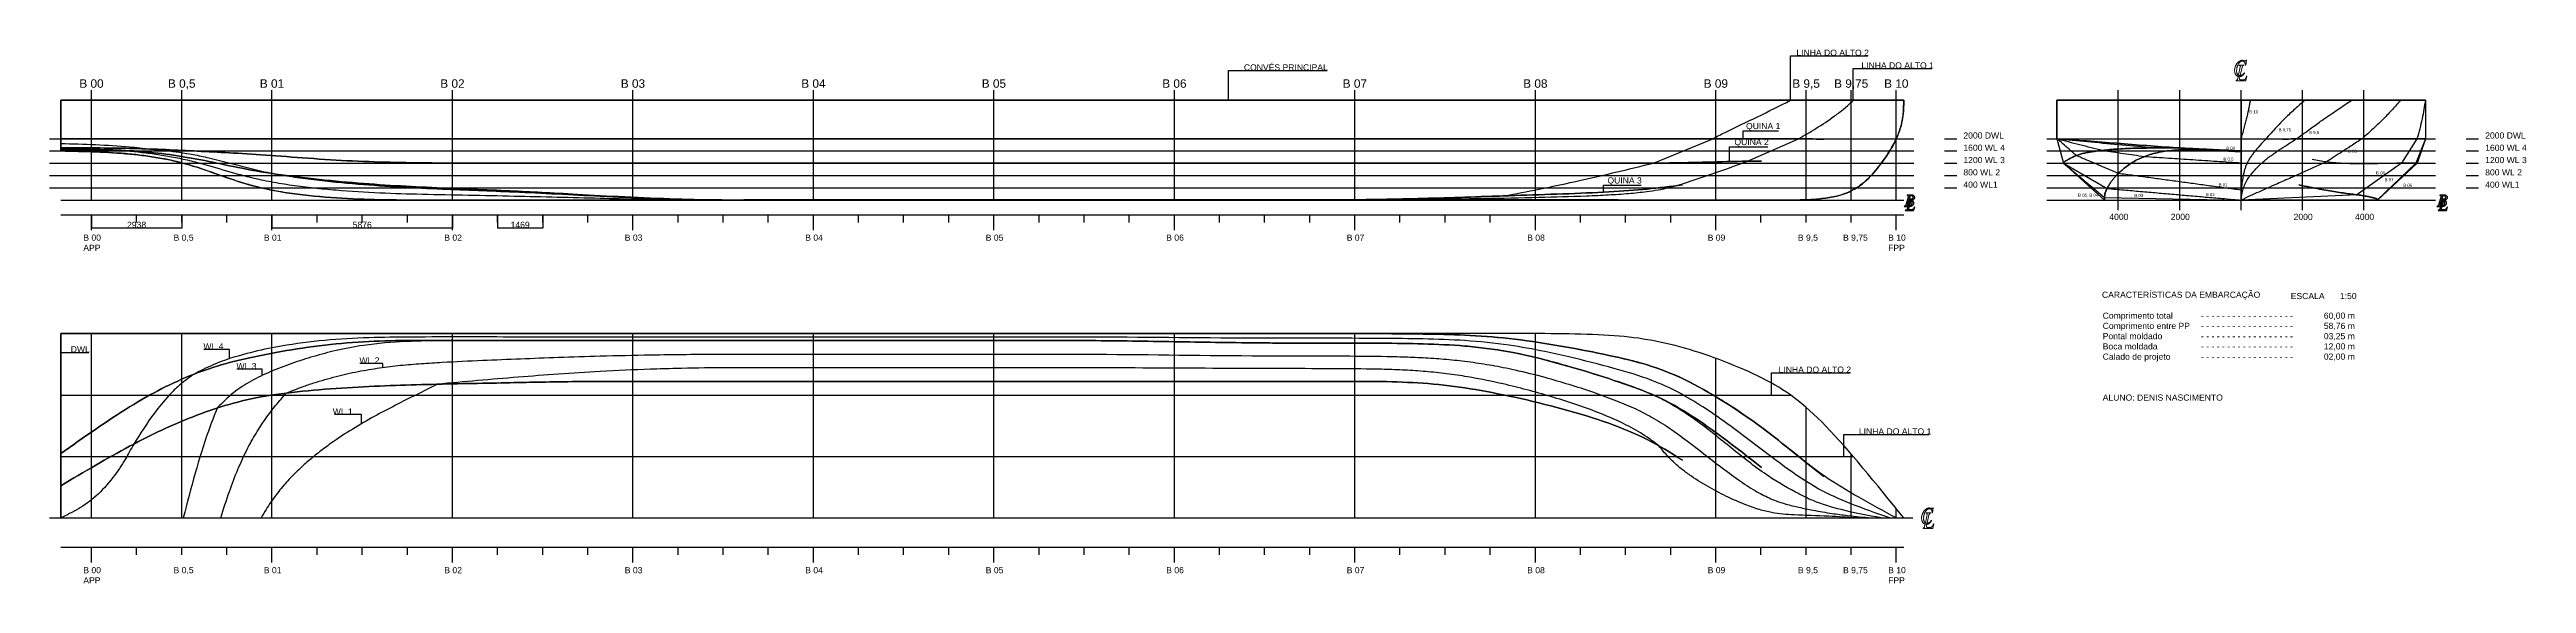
# Model space of a CAD drawing. Extents: x -1366 to 79276, y -12480 to 4902.
import ezdxf
from ezdxf.enums import TextEntityAlignment as Align

# ---------------------------------------------------------------- set-up
doc = ezdxf.new("R2010")
doc.units = 0
doc.header["$MEASUREMENT"] = 0
doc.header["$PDMODE"] = 98
doc.linetypes.add('CENTER', pattern=[2000, 1250, -250, 250, -250])
doc.layers.get('0').update_dxf_attribs({"color": 1, "linetype": 'CONTINUOUS'})
doc.layers.get('Defpoints').update_dxf_attribs({"linetype": 'CONTINUOUS'})
for name, color, linetype in [('08 LINHA DE BASE HACHURAS E CENTRO', 8, 'CENTER'), ('BUTTOCKS', 30, 'CONTINUOUS'), ('CL', 1, 'CONTINUOUS'), ('COTAS', 7, 'CONTINUOUS'), ('EDGES', 56, 'CONTINUOUS'), ('REFERENCE_LINES', 7, 'CONTINUOUS'), ('STATIONS', 3, 'CONTINUOUS'), ('WATERLINES', 4, 'CONTINUOUS')]:
    doc.layers.add(name, color=color, linetype=linetype)
doc.styles.add('COTAS', font='arial.ttf', dxfattribs={"height": 200})
doc.styles.get("Standard").update_dxf_attribs({"font": 'arial.ttf'})
doc.dimstyles.new('COTAS', dxfattribs={"dimtxt": 200, "dimasz": 2.5, "dimexe": 1.25, "dimexo": 0.625, "dimtad": 1, "dimdec": 0, "dimdsep": 46, "dimtxsty": 'COTAS', "dimcen": 2.5, "dimclrd": 256, "dimclre": 256, "dimclrt": 256, "dimadec": 0, "dimazin": 0, "dimtfac": 1, "dimtdec": 0, "dimtmove": 0, "dimatfit": 3, "dimfxl": 1, "dimtfillclr": 256, "dimtolj": 1, "dimtzin": 0, "dimlwd": -1, "dimlwe": -1, "dimarcsym": 0})

msp = doc.modelspace()

# ---------------------------------------------------------------- texts
at = {"layer": 'COTAS'}
for s, p in [('B 00', (0, 3575.1)), ('B 0,5', (2938, 3575.1)), ('B 01', (5876, 3575.1)), ('B 02', (11752, 3575.1)), ('B 03', (17628, 3575.1)), ('B 04', (23504, 3575.1)), ('B 05', (29380, 3575.1)), ('B 06', (35256, 3575.1)), ('B 07', (41132, 3575.1)), ('B 08', (47008, 3575.1)), ('B 09', (52884, 3575.1)), ('B 9,5', (55822, 3575.1)), ('B 9,75', (57291, 3575.1)), ('B 10', (58760, 3575.1))]:
    msp.add_text(s, height=275, dxfattribs=at).set_placement(p, align=Align.BOTTOM_CENTER)
at = {"layer": 'COTAS', "char_height": 200, "style": 'COTAS'}
for s, insert, attachment_point in [('\\A1;LINHA DO ALTO 2', (55506.5, 4696), 7), ('\\A1;CONVÉS PRINCIPAL', (37518.4, 4217.1), 7), ('\\A1;LINHA DO ALTO 1', (57622.9, 4283.6), 7), ('\\A1;QUINA 1', (53867.2, 2256), 7), ('\\A1;QUINA 2', (53490.4, 1735.1), 7), ('\\A1;QUINA 3', (49354.7, 486.1), 7), ('DWL', (-675.4, -4956), 7), ('WL 4', (4295.1, -4861.2), 9), ('\\A1;WL 3', (5371.4, -5508.6), 9), ('\\A1;WL 2', (9375.5, -5319.7), 9), ('\\A1;LINHA DO ALTO 2', (54928.3, -5621.8), 7), ('\\A1;WL 1', (8505.7, -6983.9), 9), ('\\A1;LINHA DO ALTO 1', (57541.1, -7633.1), 7)]:
    msp.add_mtext(s, dxfattribs=dict(at, insert=insert, attachment_point=attachment_point))
at = {"layer": 'COTAS', "char_height": 200, "attachment_point": 1, "style": 'COTAS'}
for s, width, insert in [('4000', 1027.661, (65695, -444.9)), ('2000', 1027.661, (67695, -444.9)), ('2000', 1027.661, (71695, -444.9)), ('4000', 1027.661, (73695, -444.9)), ('CARACTERÍSTICAS DA EMBARCAÇÃO', 10777.695, (65455.8, -2980.5)), ('ESCALA^I1:50', 10777.695, (71600.9, -3023.1)), ('Comprimento total^I^I- - - - - - - - - - - - - - - - - - ^I^I60,00 m\\PComprimento entre PP^I- - - - - - - - - - - - - - - - - - ^I^I58,76 m\\PPontal moldado^I^I- - - - - - - - - - - - - - - - - - ^I^I03,25 m\\PBoca moldada^I^I- - - - - - - - - - - - - - - - - - ^I^I12,00 m\\PCalado de projeto^I^I- - - - - - - - - - - - - - - - - - ^I^I02,00 m\\P\\P\\P\\PALUNO: DENIS NASCIMENTO', 10777.695, (65478.8, -3661.5))]:
    msp.add_mtext_dynamic_manual_height_columns(s, width=width, gutter_width=1000, heights=[0], dxfattribs=dict(at, insert=insert))
at = {"layer": 'REFERENCE_LINES', "char_height": 100, "width": 913.77, "attachment_point": 1}
for s, insert in [('B 10', (70253, 2919.6)), ('B 00', (69501.8, 1739.9)), ('B 9,75', (71207.2, 2338.1)), ('B 9,5', (72201.4, 2252.4)), ('B 09', (73467.4, 1639.1)), ('B 0,5', (69411.3, 1381.4)), ('B 08', (74381.2, 934.8)), ('B 05, B 04', (64678.6, 211.9)), ('B 03', (66507.5, 202.5)), ('B 02', (68838.3, 228.3)), ('B 01', (69255.2, 551.3)), ('B 07', (74657.1, 712.2)), ('B 06', (75264.5, 533.2))]:
    msp.add_mtext(s, dxfattribs=dict(at, insert=insert))
at = {"layer": 'REFERENCE_LINES', "char_height": 200, "attachment_point": 1, "style": 'COTAS'}
for s, width, insert in [('2000 DWL', 1896.984, (60943.3, 2204.2)), ('1600 WL 4', 1488.017, (60943.3, 1804.2)), ('2000 DWL', 1896.984, (77932.8, 2204.2)), ('1600 WL 4', 1488.017, (77932.8, 1804.2)), ('800 WL 2', 1235.917, (60943.3, 1004.2)), ('1200 WL 3', 1466.096, (60943.3, 1404.2)), ('800 WL 2', 1235.917, (77932.8, 1004.2)), ('1200 WL 3', 1466.096, (77932.8, 1404.2)), ('400 WL1', 1290.722, (60943.3, 604.2)), ('400 WL1', 1290.722, (77932.8, 604.2))]:
    msp.add_mtext_dynamic_manual_height_columns(s, width=width, gutter_width=1000, heights=[0], dxfattribs=dict(at, insert=insert))
at = {"layer": 'REFERENCE_LINES', "insert": (-615.8, -2773.8), "char_height": 0.2, "attachment_point": 1}
msp.add_mtext_dynamic_manual_height_columns('B 00', width=1212.533, gutter_width=1, heights=[0], dxfattribs=at)

# ---------------------------------------------------------------- blocks, each defined once
blk = doc.blocks.new('LC')
at = {"lineweight": 13}
for points in [[(-96, 631), (-109, 622), (-122, 612), (-131, 605), (-143, 595), (-153, 584), (-164, 573), (-174, 562), (-183, 550), (-193, 537), (-201, 524), (-209, 510), (-217, 496), (-220, 491), (-227, 475), (-233, 460), (-239, 444), (-244, 428), (-249, 412), (-252, 396), (-255, 380), (-257, 363), (-258, 347), (-258, 330), (-258, 318), (-257, 300), (-255, 282), (-252, 265), (-248, 249), (-244, 234), (-238, 219), (-232, 206), (-224, 193), (-216, 181), (-207, 170), (-202, 166), (-192, 156)], [(-173, 23), (-182, 14), (-193, 9), (-205, 7), (-205, -8), (110, -8), (142, 136), (133, 140)], [(-143, 177), (-153, 186), (-158, 191), (-166, 201), (-173, 213), (-179, 227), (-184, 241), (-188, 257), (-191, 275), (-193, 294), (-193, 314), (-193, 320), (-193, 337), (-191, 353), (-190, 370), (-187, 387), (-185, 403), (-181, 419), (-177, 435), (-172, 451), (-167, 467), (-161, 483), (-154, 498), (-147, 514), (-143, 523), (-134, 539), (-125, 553), (-116, 566), (-107, 578), (-96, 589), (-86, 598), (-75, 606), (-64, 613), (-53, 619), (-41, 623), (-29, 627), (-16, 629), (-4, 629)], [(-192, 156), (-180, 147), (-168, 140), (-156, 134), (-143, 130), (-130, 126), (-116, 124), (-102, 123), (-95, 124), (-82, 125), (-69, 127), (-56, 130), (-44, 135), (-32, 140), (-20, 146), (-9, 154), (2, 163), (13, 172), (24, 183), (35, 195), (45, 208), (55, 222), (60, 232), (64, 245), (61, 249)], [(-143, 129), (-159, 57), (-160, 53), (-165, 36), (-173, 23)], [(-85, 159), (-91, 159), (-105, 161), (-119, 164), (-143, 177)], [(44, 500), (-112, 500), (-112, 485), (-109, 485), (-93, 483), (-82, 478), (-75, 469), (-72, 456), (-73, 448), (-134, 172)], [(-74, 24), (-77, 24), (-89, 28), (-97, 37), (-99, 53), (-98, 64), (-85, 125)], [(-82, 638), (-96, 631)], [(61, 249), (56, 246), (48, 238), (38, 227), (27, 216), (16, 206), (5, 195), (5, 195), (-8, 185), (-20, 177), (-33, 171), (-46, 165), (-58, 162), (-72, 160), (-85, 159)], [(-14, 656), (-19, 656), (-32, 655), (-44, 652), (-57, 649), (-69, 644), (-82, 638)], [(-77, 159), (-17, 434), (-14, 444), (-8, 460), (-1, 471), (3, 474), (14, 480), (27, 484), (44, 485), (44, 500)], [(133, 140), (132, 136), (127, 120), (121, 104), (113, 90), (106, 76), (97, 63), (91, 56), (80, 45), (68, 36), (56, 29), (44, 25), (31, 24), (-74, 24)], [(93, 638), (92, 638), (84, 640), (69, 643), (49, 648), (39, 650), (24, 652), (11, 654), (-2, 656), (-14, 656)], [(-4, 629), (4, 629), (17, 627), (29, 624), (39, 618), (49, 612), (58, 603), (65, 593), (72, 582), (78, 568), (83, 553), (86, 537), (89, 519), (91, 499), (102, 500), (123, 656)], [(123, 656), (112, 656), (112, 654), (105, 642), (93, 638)]]:
    blk.add_lwpolyline(points, dxfattribs=at)
blk = doc.blocks.new('LB')
blk.add_lwpolyline([(-20, 123, 0.015278), (-17, 123), (-15, 122), (-13, 122), (-12, 122), (-12, 122), (-11, 121), (-10, 121), (-10, 121), (-10, 120), (-9, 120), (-9, 119), (-9, 119), (-9, 118), (-9, 118), (-9, 117), (-9, 115), (-9, 113), (-11, 107), (-27, 51), (-29, 43), (-30, 41), (-31, 39), (-32, 38), (-33, 38), (-34, 37), (-35, 36), (-35, 36), (-36, 36), (-38, 35), (-42, 35), (-43, 33), (-9, 33), (2, 33), (9, 34), (16, 36), (20, 37), (23, 39), (25, 41), (28, 43), (30, 46), (32, 49), (33, 52), (35, 55), (35, 58), (35, 62), (35, 63), (35, 65), (35, 66), (34, 68), (34, 69), (33, 70), (31, 73), (28, 75), (25, 78), (21, 79), (16, 81), (23, 83), (28, 85), (33, 88), (35, 89), (36, 91), (39, 94), (40, 96), (41, 98), (42, 99), (42, 101), (43, 103), (43, 105), (42, 108), (42, 110), (41, 113), (39, 115), (38, 117), (35, 119), (33, 121), (30, 122), (26, 124), (23, 124), (15, 125), (-19, 125), (-20, 123)], format="xyb")
for points in [[(-13, 33), (-17, 18), (-19, 11), (-20, 8), (-22, 7), (-22, 6), (-22, 6), (-23, 5), (-24, 4), (-26, 3), (-26, 3), (-27, 3), (-28, 3), (-33, 2), (-34, 0), (34, 0)], [(-18, 38), (-6, 38), (-1, 38), (4, 39), (9, 41), (13, 44), (15, 46), (17, 47), (18, 49), (19, 52), (20, 54), (21, 56), (21, 59), (22, 61), (21, 63), (21, 65), (21, 67), (20, 69), (19, 70), (19, 72), (17, 73), (16, 74), (15, 76), (13, 77), (11, 77), (9, 78), (4, 79), (-1, 79), (-7, 79), (-18, 38)], [(0, 79), (-1, 74), (-11, 38)], [(34, 0), (43, 26), (40, 26), (39, 23), (35, 16), (33, 14), (32, 13), (30, 11), (28, 10), (26, 8), (24, 7), (21, 6), (17, 5), (9, 5), (0, 5), (-4, 5), (-5, 5), (-5, 6), (-6, 6), (-6, 6), (-7, 7), (-7, 7), (-7, 8), (-7, 8), (-7, 8), (-7, 9), (-6, 17), (-1, 33)], [(-5, 84), (1, 83), (8, 84), (13, 85), (16, 86), (18, 87), (20, 88), (22, 90), (24, 91), (25, 93), (26, 95), (27, 97), (28, 99), (28, 101), (29, 103), (29, 105), (29, 109), (28, 110), (28, 112), (27, 113), (26, 114), (26, 115), (25, 116), (23, 117), (22, 118), (21, 119), (19, 119), (15, 120), (11, 120), (5, 119), (-5, 84)], [(-4, 90), (-4, 90), (-3, 89), (-2, 89), (-1, 89), (-1, 88), (0, 88), (0, 88), (0, 87), (1, 87), (1, 86), (1, 86), (1, 85), (1, 84), (1, 83)], [(24, 92), (-3, 92)], [(1, 38), (11, 73), (12, 77)], [(15, 86), (16, 86), (17, 87), (18, 88), (19, 89), (20, 89), (21, 89), (22, 89)]]:
    blk.add_lwpolyline(points)
blk = doc.blocks.new('LINHAS DE REFERENCIA')
at = {"layer": 'REFERENCE_LINES'}
for p, q in [((-1000, -705), (59000, -705)), ((0, -1205), (0, -705)), ((1469, -955), (1469, -705)), ((2938, -955), (2938, -705)), ((4407, -955), (4407, -705)), ((5876, -1205), (5876, -705)), ((7345, -955), (7345, -705)), ((8814, -955), (8814, -705)), ((10283, -955), (10283, -705)), ((11752, -1205), (11752, -705)), ((13221, -955), (13221, -705)), ((14690, -955), (14690, -705)), ((16159, -955), (16159, -705)), ((17628, -1205), (17628, -705)), ((19097, -955), (19097, -705)), ((20566, -955), (20566, -705)), ((22035, -955), (22035, -705)), ((23504, -1205), (23504, -705)), ((24973, -955), (24973, -705)), ((26442, -955), (26442, -705)), ((27911, -955), (27911, -705)), ((29380, -1205), (29380, -705)), ((30849, -955), (30849, -705)), ((32318, -955), (32318, -705)), ((33787, -955), (33787, -705)), ((35256, -1205), (35256, -705)), ((36725, -955), (36725, -705)), ((38194, -955), (38194, -705)), ((39663, -955), (39663, -705)), ((41132, -1205), (41132, -705)), ((42601, -955), (42601, -705)), ((44070, -955), (44070, -705)), ((45539, -955), (45539, -705)), ((47008, -1205), (47008, -705)), ((48477, -955), (48477, -705)), ((49946, -955), (49946, -705)), ((51415, -955), (51415, -705)), ((52884, -1205), (52884, -705)), ((54353, -955), (54353, -705)), ((55822, -955), (55822, -705)), ((57291, -955), (57291, -705)), ((58760, -1205), (58760, -705))]:
    blk.add_line(p, q, dxfattribs=at)
at = {"layer": 'REFERENCE_LINES', "char_height": 200, "width": 913.77, "attachment_point": 1}
for s, insert in [('B 00\\PAPP', (-266, -1351)), ('B 0,5', (2672, -1351)), ('B 01', (5610, -1351)), ('B 02', (11486, -1351)), ('B 03', (17362, -1351)), ('B 04', (23238, -1351)), ('B 05', (29114, -1351)), ('B 06', (34990, -1351)), ('B 07', (40866, -1351)), ('B 08', (46742, -1351)), ('B 09', (52618, -1351)), ('B 9,5', (55556, -1351)), ('B 9,75', (57025, -1351)), ('B 10\\PFPP', (58494, -1351))]:
    blk.add_mtext(s, dxfattribs=dict(at, insert=insert))
blk = doc.blocks.new('*D6')
at = {"layer": 'COTAS', "transparency": 16777216}
for p, q in [((0, -476), (0, -910)), ((2938, -476), (2938, -910)), ((2, -908), (2936, -908))]:
    blk.add_line(p, q, dxfattribs=at)
for points in [[(2, -908), (2, -909), (0, -908)], [(2936, -908), (2936, -909), (2938, -908)]]:
    blk.add_solid(points, dxfattribs=at)
at = {"layer": 'Defpoints', "color": 0, "transparency": 16777216}
for p in [(0, -475), (2938, -475), (2938, -908)]:
    blk.add_point(p, dxfattribs=at)
at = {"layer": 'COTAS', "transparency": 16777216, "insert": (1469, -805), "char_height": 200, "attachment_point": 5, "style": 'COTAS'}
blk.add_mtext('\\A1;2938', dxfattribs=at)
blk = doc.blocks.new('*D7')
at = {"layer": 'COTAS', "transparency": 16777216}
for p, q in [((5876, -476), (5876, -910)), ((11752, -476), (11752, -910)), ((5878, -908), (11750, -908))]:
    blk.add_line(p, q, dxfattribs=at)
for points in [[(5878, -908), (5878, -909), (5876, -908)], [(11750, -908), (11750, -909), (11752, -908)]]:
    blk.add_solid(points, dxfattribs=at)
at = {"layer": 'Defpoints', "color": 0, "transparency": 16777216}
for p in [(5876, -475), (11752, -475), (11752, -908)]:
    blk.add_point(p, dxfattribs=at)
at = {"layer": 'COTAS', "transparency": 16777216, "insert": (8814, -806), "char_height": 200, "attachment_point": 5, "style": 'COTAS'}
blk.add_mtext('\\A1;5876', dxfattribs=at)
blk = doc.blocks.new('*D8')
at = {"layer": 'COTAS', "transparency": 16777216}
for p, q in [((13221, -476), (13221, -910)), ((14690, -476), (14690, -910)), ((13224, -908), (14688, -908))]:
    blk.add_line(p, q, dxfattribs=at)
for points in [[(13224, -908), (13224, -909), (13221, -908)], [(14688, -908), (14688, -909), (14690, -908)]]:
    blk.add_solid(points, dxfattribs=at)
at = {"layer": 'Defpoints', "color": 0, "transparency": 16777216}
for p in [(13221, -475), (14690, -475), (14690, -908)]:
    blk.add_point(p, dxfattribs=at)
at = {"layer": 'COTAS', "transparency": 16777216, "insert": (13956, -806), "char_height": 200, "attachment_point": 5, "style": 'COTAS'}
blk.add_mtext('\\A1;1469', dxfattribs=at)

# ---------------------------------------------------------------- dimensions: what is measured, and where the dimension line sits
at = {"layer": 'COTAS'}
for base, p1, p2, picture, middle in [((2938, -908.3), (0, -475.5), (2938, -475.5), '*D6', (1469, -805.4)), ((11752, -908.3), (5876, -475.5), (11752, -475.5), '*D7', (8814, -805.5))]:
    dim = msp.add_linear_dim(base=base, p1=p1, p2=p2, dimstyle='COTAS', dxfattribs=at)
    dim.commit()
    dim.dimension.update_dxf_attribs({"geometry": picture, "text_midpoint": middle})
dim = msp.add_linear_dim(base=(14690, -908.3), p1=(13221, -475.5), p2=(14690, -475.5), dimstyle='COTAS', dxfattribs=at)
dim.commit()
dim.dimension.update_dxf_attribs({"geometry": '*D8', "text_midpoint": (13955.5, -908.3), "dimtype": 160})

# ---------------------------------------------------------------- linework, layer by layer
for p, q in [((-1000, 3250), (58999.9, 3250)), ((63985.1, 3250), (75985.1, 3250))]:
    msp.add_line(p, q)
at = {"layer": 'BUTTOCKS'}
for p, q in [((-1000, 3250), (-1000, 1846.5)), ((-1000, 3250), (-1000, 1695.6)), ((-1000, 1600), (-1000, 3250)), ((65985.1, -325.8), (65985.1, 3575.1)), ((67985.1, -325.8), (67985.1, 3575.1)), ((71985.1, -325.8), (71985.1, 3575.1)), ((73985.1, -325.8), (73985.1, 3575.1)), ((-1000, 1695.6), (631.6, 1634.3)), ((50853.9, 1203.4), (52790.7, 2000)), ((53913.1, 1266.9), (55576.8, 1996.1)), ((-1000, -6346), (55312.6, -6346)), ((-1000, -8346), (57356, -8346))]:
    msp.add_line(p, q, dxfattribs=at)
for points in [[(58999.9, 3250), (58995.7, 2969.3), (58966.5, 2671.3), (58889.1, 2341.2), (58746.8, 1974.7), (58523.4, 1567.4), (58195.5, 1102.6), (57983.2, 846.9), (57726.7, 594.8), (57414, 369.2), (57033.1, 192.7), (56700, 103.6), (56219.6, 34.8), (55741.3, 6.4), (55311.8, 0.6), (51601.1, 0), (11119.5, 0), (9750.1, 6.2), (8335, 49.8), (7608.7, 97.4), (6885.6, 168.3), (6184.2, 267.4), (5523.3, 399.4), (5063, 521.2), (4490.8, 703.4), (3564.8, 1026.1), (3055.1, 1182.1), (2290.8, 1357.3), (1773.6, 1440), (1244, 1500), (139.6, 1568.8), (-1000, 1600)], [(52790.7, 2000), (53183.1, 2204.2), (54245, 2714.8), (55312.7, 3250)], [(55576.8, 1996.1), (56142.7, 2332), (56751.4, 2740.7), (57051.1, 2969), (57356.1, 3250)], [(-1000, 1846.5), (136.3, 1805.9), (1241.2, 1734.7), (1902.1, 1663.4)], [(631.6, 1634.3), (1639.2, 1554.2), (2159.7, 1487.1), (2671.5, 1400.3), (3179.6, 1291.2), (3689.8, 1157.9), (4624, 889.3), (5206.3, 736.9), (5840.9, 601.5), (6525.3, 489.5), (7240.5, 399.5), (7967.2, 329.7), (9389.8, 240.5), (10762.7, 195.6), (13759.4, 133.4), (16558, 64.6), (19025.8, 15), (20521.8, 1.9), (21894.1, 0), (38284.7, 0), (40988.3, 4.5), (43522.9, 26.7), (47117.7, 93.6), (48675.5, 139.8), (49394.1, 173.1), (50041.9, 217.4), (50639, 280), (51359.4, 407.4), (51601.9, 471.3)], [(1902.1, 1663.4), (2421.8, 1613.3), (3310.8, 1482.2), (3821.8, 1376.3), (5200.2, 1026.6), (5885.8, 865.3)], [(5885.8, 865.3), (6519.5, 764.9), (7235.5, 669.4), (8678.6, 522), (10065.5, 426.3), (11420.6, 360.9), (13755.7, 266.9), (16558, 129.2), (18203.2, 57.4), (19025.8, 30), (20521.8, 3.8), (21894.1, 0), (38115.7, 0), (40819.3, 7.5), (42171.1, 24.4), (43522.9, 53.4), (45992.4, 138.4)], [(45992.4, 138.4), (47117.8, 354.6), (48488.6, 645.9), (50853.9, 1203.4)], [(51601.9, 471.3), (52888.4, 897), (53913.1, 1266.9)]]:
    msp.add_spline(points, degree=3, dxfattribs=at)
at = {"layer": 'CL'}
for p, q in [((69985.1, -325.8), (69985.1, 3575.1)), ((-1000, 0), (59000, 0)), ((63655.5, 0), (76314.6, 0)), ((-1365.9, -10346), (59299.9, -10346))]:
    msp.add_line(p, q, dxfattribs=at)
at = {"layer": 'COTAS'}
for p, q in [((77314.6, 2000), (77714.6, 2000)), ((77314.6, 1600), (77714.6, 1600)), ((77314.6, 1200), (77714.6, 1200)), ((77314.6, 800), (77714.6, 800)), ((77314.6, 400), (77714.6, 400))]:
    msp.add_line(p, q, dxfattribs=at)
at = {"layer": 'EDGES'}
for p, q in [((75985.1, 2000), (75985.1, 2000)), ((75674, 1200), (75674, 1200)), ((-1000, -6626.7), (-1000, -6626.7))]:
    msp.add_line(p, q, dxfattribs=at)
for points in [[(-1000, 3250, 0), (-1000, 3212.7, 0), (-1000, 3175.5, 0), (-1000, 3138.2, 0), (-1000, 3100.8, 0), (-1000, 3063.4, 0), (-1000, 3025.9, 0), (-1000, 2988.4, 0), (-1000, 2950.7, 0), (-1000, 2912.9, 0), (-1000, 2875.1, 0), (-1000, 2837, 0), (-1000, 2798.8, 0), (-1000, 2760.5, 0), (-1000, 2721.9, 0), (-1000, 2683.2, 0), (-1000, 2644.2, 0), (-1000, 2605.1, 0), (-1000, 2565.7, 0), (-1000, 2526.1, 0), (-1000, 2486.3, 0), (-1000, 2446.4, 0), (-1000, 2406.3, 0), (-1000, 2366.1, 0), (-1000, 2325.7, 0), (-1000, 2285.2, 0), (-1000, 2244.7, 0), (-1000, 2204, 0), (-1000, 2163.3, 0), (-1000, 2122.5, 0), (-1000, 2081.7, 0), (-1000, 2040.9, 0), (-1000, 2000, 0), (-857.2, 2000, 0), (-714.5, 2000, 0), (-572, 2000, 0), (-429.6, 2000, 0), (-287.4, 2000, 0), (-145.6, 2000, 0), (-4.1, 2000, 0), (136.9, 2000, 0), (277.4, 2000, 0), (417.4, 2000, 0), (556.8, 2000, 0), (695.4, 2000, 0), (833.4, 2000, 0), (970.5, 2000, 0), (1106.8, 2000, 0), (1242.1, 2000, 0), (1106.8, 2000, 0), (970.5, 2000, 0), (833.4, 2000, 0), (695.4, 2000, 0), (556.8, 2000, 0), (417.4, 2000, 0), (277.4, 2000, 0), (136.9, 2000, 0), (-4.1, 2000, 0), (-145.6, 2000, 0), (-287.4, 2000, 0), (-429.6, 2000, 0), (-572, 2000, 0), (-714.5, 2000, 0), (-857.2, 2000, 0), (-1000, 2000, 0), (-1000, 1981.2, 0), (-1000, 1962.5, 0), (-1000, 1943.8, 0), (-1000, 1925, 0), (-1000, 1906.2, 0), (-1000, 1887.5, 0), (-1000, 1868.8, 0), (-1000, 1850, 0), (-1000, 1831.2, 0), (-1000, 1812.5, 0), (-1000, 1793.8, 0), (-1000, 1775, 0), (-1000, 1756.2, 0), (-1000, 1737.5, 0), (-1000, 1718.8, 0), (-1000, 1700, 0), (-1000, 1718.8, 0), (-1000, 1737.5, 0), (-1000, 1756.2, 0), (-1000, 1775, 0), (-1000, 1793.8, 0), (-1000, 1812.5, 0), (-1000, 1831.2, 0), (-1000, 1850, 0), (-1000, 1868.8, 0), (-1000, 1887.5, 0), (-1000, 1906.2, 0), (-1000, 1925, 0), (-1000, 1943.8, 0), (-1000, 1962.5, 0), (-1000, 1981.2, 0), (-1000, 2000, 0), (-1000, 2040.9, 0), (-1000, 2081.7, 0), (-1000, 2122.5, 0), (-1000, 2163.3, 0), (-1000, 2204, 0), (-1000, 2244.7, 0), (-1000, 2285.2, 0), (-1000, 2325.7, 0), (-1000, 2366.1, 0), (-1000, 2406.3, 0), (-1000, 2446.4, 0), (-1000, 2486.3, 0), (-1000, 2526.1, 0), (-1000, 2565.7, 0), (-1000, 2605.1, 0), (-1000, 2644.2, 0), (-1000, 2683.2, 0), (-1000, 2721.9, 0), (-1000, 2760.5, 0), (-1000, 2798.8, 0), (-1000, 2837, 0), (-1000, 2875.1, 0), (-1000, 2912.9, 0), (-1000, 2950.7, 0), (-1000, 2988.4, 0), (-1000, 3025.9, 0), (-1000, 3063.4, 0), (-1000, 3100.8, 0), (-1000, 3138.2, 0), (-1000, 3175.5, 0), (-1000, 3212.7, 0), (-1000, 3250, 0), (-1000, 3212.7, 0), (-1000, 3175.3, 0), (-1000, 3137.7, 0), (-1000, 3099.8, 0), (-1000, 3061.4, 0), (-1000, 3022.4, 0), (-1000, 2982.8, 0), (-1000, 2942.4, 0), (-1000, 2901.1, 0), (-1000, 2858.8, 0), (-1000, 2815.4, 0), (-1000, 2770.7, 0), (-1000, 2724.7, 0), (-1000, 2677.3, 0), (-1000, 2628.2, 0), (-1000, 2577.6, 0), (-1000, 2525.1, 0), (-1000, 2471, 0), (-1000, 2415.3, 0), (-1000, 2358.2, 0), (-1000, 2299.7, 0), (-1000, 2240, 0), (-1000, 2179.2, 0), (-1000, 2117.4, 0), (-1000, 2054.7, 0), (-1000, 1991.2, 0), (-1000, 1927, 0), (-1000, 1862.3, 0), (-1000, 1797.1, 0), (-1000, 1731.6, 0), (-1000, 1665.8, 0), (-1000, 1600, 0), (-1000, 1603.1, 0), (-1000, 1606.2, 0), (-1000, 1609.4, 0), (-1000, 1612.5, 0), (-1000, 1615.6, 0), (-1000, 1618.8, 0), (-1000, 1621.9, 0), (-1000, 1625, 0), (-1000, 1628.1, 0), (-1000, 1631.2, 0), (-1000, 1634.4, 0), (-1000, 1637.5, 0), (-1000, 1640.6, 0), (-1000, 1643.8, 0), (-1000, 1646.9, 0), (-1000, 1650, 0), (-1000, 1653.1, 0), (-1000, 1656.2, 0), (-1000, 1659.4, 0), (-1000, 1662.5, 0), (-1000, 1665.6, 0), (-1000, 1668.8, 0), (-1000, 1671.9, 0), (-1000, 1675, 0), (-1000, 1678.1, 0), (-1000, 1681.2, 0), (-1000, 1684.4, 0), (-1000, 1687.5, 0), (-1000, 1690.6, 0), (-1000, 1693.8, 0), (-1000, 1696.9, 0), (-1000, 1700, 0), (-857.4, 1700, 0), (-714.8, 1700, 0), (-572.3, 1699.9, 0), (-430.1, 1699.7, 0), (-288.1, 1699.5, 0), (-146.3, 1699.1, 0), (-5, 1698.6, 0), (136, 1697.9, 0), (276.4, 1697, 0), (416.4, 1695.9, 0), (555.7, 1694.6, 0), (694.3, 1693, 0), (832.2, 1691.1, 0), (969.4, 1688.8, 0), (1105.7, 1686.3, 0), (1241.1, 1683.3, 0), (1105.7, 1686.3, 0), (969.4, 1688.8, 0), (832.2, 1691.1, 0), (694.3, 1693, 0), (555.7, 1694.6, 0), (416.4, 1695.9, 0), (276.4, 1697, 0), (136, 1697.9, 0), (-5, 1698.6, 0), (-146.3, 1699.1, 0), (-288.1, 1699.5, 0), (-430.1, 1699.7, 0), (-572.3, 1699.9, 0), (-714.8, 1700, 0), (-857.4, 1700, 0), (-1000, 1700, 0), (-1000, 1696.9, 0), (-1000, 1693.8, 0), (-1000, 1690.6, 0), (-1000, 1687.5, 0), (-1000, 1684.4, 0), (-1000, 1681.2, 0), (-1000, 1678.1, 0), (-1000, 1675, 0), (-1000, 1671.9, 0), (-1000, 1668.8, 0), (-1000, 1665.6, 0), (-1000, 1662.5, 0), (-1000, 1659.4, 0), (-1000, 1656.2, 0), (-1000, 1653.1, 0), (-1000, 1650, 0), (-857.2, 1650, 0), (-714.5, 1649.9, 0), (-572, 1649.7, 0), (-429.6, 1649.3, 0), (-287.5, 1648.7, 0), (-145.7, 1647.8, 0), (-4.3, 1646.5, 0), (136.6, 1644.8, 0), (277, 1642.6, 0), (416.8, 1639.8, 0), (556, 1636.5, 0), (694.4, 1632.4, 0), (832.1, 1627.7, 0), (968.9, 1622.1, 0), (1104.7, 1615.7, 0), (1239.6, 1608.3, 0), (1104.7, 1615.7, 0), (968.9, 1622.1, 0), (832.1, 1627.7, 0), (694.4, 1632.4, 0), (556, 1636.5, 0), (416.8, 1639.8, 0), (277, 1642.6, 0), (136.6, 1644.8, 0), (-4.3, 1646.5, 0), (-145.7, 1647.8, 0), (-287.5, 1648.7, 0), (-429.6, 1649.3, 0), (-572, 1649.7, 0), (-714.5, 1649.9, 0), (-857.2, 1650, 0), (-1000, 1650, 0), (-1000, 1646.9, 0), (-1000, 1643.8, 0), (-1000, 1640.6, 0), (-1000, 1637.5, 0), (-1000, 1634.4, 0), (-1000, 1631.2, 0), (-1000, 1628.1, 0), (-1000, 1625, 0), (-1000, 1621.9, 0), (-1000, 1618.8, 0), (-1000, 1615.6, 0), (-1000, 1612.5, 0), (-1000, 1609.4, 0), (-1000, 1606.2, 0), (-1000, 1603.1, 0), (-1000, 1600, 0), (-856.8, 1596.9, 0), (-713.7, 1593.7, 0), (-570.7, 1590.3, 0), (-428, 1586.7, 0), (-285.5, 1582.8, 0), (-143.3, 1578.6, 0), (-1.6, 1573.9, 0), (139.6, 1568.8, 0), (280.3, 1563, 0), (420.4, 1556.5, 0), (559.8, 1549.4, 0), (698.4, 1541.4, 0), (836.2, 1532.6, 0), (973.2, 1522.8, 0), (1109.1, 1511.9, 0), (1244, 1500, 0), (1377.8, 1486.9, 0), (1510.7, 1472.6, 0), (1642.5, 1457, 0), (1773.6, 1440, 0), (1903.8, 1421.6, 0), (2033.4, 1401.7, 0), (2162.3, 1380.3, 0), (2290.8, 1357.3, 0), (2418.8, 1332.6, 0), (2546.4, 1306.2, 0), (2673.8, 1278, 0), (2801, 1248, 0), (2928, 1216, 0), (3055.1, 1182.1, 0), (3182.2, 1146.2, 0), (3309.4, 1108.2, 0), (3436.9, 1068, 0), (3564.8, 1026.1, 0), (3693.4, 982.5, 0), (3822.9, 937.6, 0), (3953.4, 891.7, 0), (4085.3, 845, 0), (4218.7, 797.9, 0), (4353.8, 750.6, 0), (4490.8, 703.4, 0), (4630.1, 656.5, 0), (4771.7, 610.4, 0), (4916, 565.2, 0), (5063, 521.2, 0), (5213.1, 478.7, 0), (5366.5, 438, 0), (5523.3, 399.3, 0), (5683.7, 363, 0), (5847.6, 328.9, 0), (6014.5, 297.1, 0), (6184.2, 267.4, 0), (6356.5, 239.7, 0), (6531, 214, 0), (6707.5, 190.2, 0), (6885.6, 168.3, 0), (7065, 148.1, 0), (7245.6, 129.6, 0), (7426.9, 112.7, 0), (7608.7, 97.3, 0), (7790.7, 83.5, 0), (7972.6, 71, 0), (8154.1, 59.8, 0), (8335, 49.8, 0), (8514.9, 41.1, 0), (8694, 33.4, 0), (8872.1, 26.7, 0), (9049.3, 21, 0), (9225.7, 16.2, 0), (9401.3, 12.2, 0), (9576.1, 8.9, 0), (9750.1, 6.2, 0), (9923.5, 4.2, 0), (10096.2, 2.6, 0), (10268.2, 1.5, 0), (10439.6, 0.8, 0), (10610.4, 0.3, 0), (10780.6, 0.1, 0), (10950.3, 0, 0), (11119.5, 0, 0), (11288.2, 0, 0), (11456.3, 0, 0), (11623.5, 0, 0), (11789.6, 0, 0), (11954.4, 0, 0), (12117.9, 0, 0), (12279.6, 0, 0), (12439.5, 0, 0), (12597.4, 0, 0), (12753, 0, 0), (12906.2, 0, 0), (13056.8, 0, 0), (13204.5, 0, 0), (13349.1, 0, 0), (13490.6, 0, 0), (13628.6, 0, 0), (13763.1, 0, 0), (13894.7, 0, 0), (14024.1, 0, 0), (14152, 0, 0), (14279.2, 0, 0), (14406.2, 0, 0), (14533.8, 0, 0), (14662.8, 0, 0), (14793.9, 0, 0), (14927.7, 0, 0), (15065, 0, 0), (15206.4, 0, 0), (15352.7, 0, 0), (15504.6, 0, 0), (15662.9, 0, 0), (15828.1, 0, 0), (16000.8, 0, 0), (16180.5, 0, 0), (16366.5, 0, 0), (16558, 0, 0), (16754.4, 0, 0), (16954.9, 0, 0), (17158.7, 0, 0), (17365.2, 0, 0), (17573.6, 0, 0), (17783.3, 0, 0), (17993.4, 0, 0), (18203.2, 0, 0), (18412.1, 0, 0), (18619.4, 0, 0), (18824.2, 0, 0), (19025.8, 0, 0), (19223.8, 0, 0), (19418.2, 0, 0), (19609.1, 0, 0), (19797, 0, 0), (19981.9, 0, 0), (20164.2, 0, 0), (20344.1, 0, 0), (20521.8, 0, 0), (20697.5, 0, 0), (20871.6, 0, 0), (21044.2, 0, 0), (21215.7, 0, 0), (21386.1, 0, 0), (21555.9, 0, 0), (21725.1, 0, 0), (21555.9, 0.1, 0), (21386.1, 0.2, 0), (21215.7, 0.5, 0), (21044.2, 1, 0), (20871.6, 1.8, 0), (20697.5, 2.8, 0), (20521.8, 4.2, 0), (20344.1, 5.9, 0), (20164.2, 8.1, 0), (19981.9, 10.8, 0), (19797, 14.1, 0), (19609.1, 17.9, 0), (19418.2, 22.3, 0), (19223.8, 27.5, 0), (19025.8, 33.3, 0), (18824.2, 40, 0), (18619.4, 47.3, 0), (18412.1, 55.3, 0), (18203.2, 63.8, 0), (17993.4, 72.8, 0), (17783.3, 82.3, 0), (17573.6, 92, 0), (17365.2, 102.1, 0), (17158.7, 112.3, 0), (16954.9, 122.7, 0), (16754.4, 133.1, 0), (16558, 143.5, 0), (16366.5, 153.8, 0), (16180.5, 163.9, 0), (16000.8, 173.8, 0), (15828.1, 183.3, 0), (15662.9, 192.5, 0), (15504.6, 201.3, 0), (15352.7, 209.8, 0), (15206.2, 218, 0), (15064.7, 225.8, 0), (14927.2, 233.4, 0), (14793.1, 240.8, 0), (14661.6, 247.9, 0), (14532.1, 254.9, 0), (14403.8, 261.6, 0), (14275.9, 268.2, 0), (14147.8, 274.7, 0), (14018.8, 281.1, 0), (13888.1, 287.5, 0), (13754.9, 293.7, 0), (13618.6, 300, 0), (13478.7, 306.3, 0), (13335.1, 312.5, 0), (13188.1, 318.8, 0), (13038, 325.1, 0), (12885, 331.5, 0), (12729.3, 337.9, 0), (12571.2, 344.4, 0), (12411, 351, 0), (12248.8, 357.7, 0), (12084.9, 364.5, 0), (11919.6, 371.5, 0), (11753.1, 378.5, 0), (11585.6, 385.7, 0), (11417.4, 393.1, 0), (11248.7, 400.6, 0), (11079.8, 408.3, 0), (10910.8, 416.2, 0), (10741.7, 424.4, 0), (10572.5, 432.8, 0), (10403, 441.5, 0), (10233.2, 450.6, 0), (10063, 460, 0), (9892.4, 469.9, 0), (9721.2, 480.2, 0), (9549.3, 491, 0), (9376.7, 502.3, 0), (9203.3, 514.2, 0), (9029.1, 526.7, 0), (8853.9, 539.8, 0), (8677.6, 553.6, 0), (8500.2, 568.1, 0), (8321.7, 583.3, 0), (8141.9, 599.3, 0), (7961.2, 616.1, 0), (7779.8, 633.7, 0), (7598.1, 652, 0), (7416.4, 671, 0), (7235.1, 690.7, 0), (7054.3, 711.2, 0), (6874.6, 732.3, 0), (6696.1, 754.1, 0), (6519.3, 776.6, 0), (6344.3, 799.8, 0), (6171.6, 823.6, 0), (6001.5, 848, 0), (5834.3, 873.1, 0), (5670.3, 898.7, 0), (5509.7, 925, 0), (5353, 951.8, 0), (5199.9, 979.2, 0), (5050.1, 1006.9, 0), (4903.5, 1034.9, 0), (4759.8, 1063.1, 0), (4618.8, 1091.4, 0), (4480.2, 1119.7, 0), (4343.9, 1147.9, 0), (4209.5, 1175.9, 0), (4076.9, 1203.6, 0), (3945.8, 1231, 0), (3816, 1257.8, 0), (3687.2, 1284.1, 0), (3559.3, 1309.6, 0), (3431.9, 1334.4, 0), (3304.9, 1358.3, 0), (3431.9, 1334.4, 0), (3559.3, 1309.6, 0), (3687.2, 1284.1, 0), (3816, 1257.8, 0), (3945.8, 1231, 0), (4076.9, 1203.6, 0), (4209.5, 1175.9, 0), (4343.9, 1147.9, 0), (4480.2, 1119.7, 0), (4618.8, 1091.4, 0), (4759.8, 1063.1, 0), (4903.5, 1034.9, 0), (5050.1, 1006.9, 0), (5199.9, 979.2, 0), (5353, 951.8, 0), (5509.7, 925, 0), (5670.3, 898.7, 0), (5834.3, 873.1, 0), (6001.5, 848, 0), (6171.6, 823.6, 0), (6344.3, 799.8, 0), (6519.3, 776.6, 0), (6696.1, 754.1, 0), (6874.6, 732.3, 0), (7054.3, 711.2, 0), (7235.1, 690.7, 0), (7416.4, 671, 0), (7598.1, 652, 0), (7779.8, 633.7, 0), (7961.2, 616.1, 0), (8141.9, 599.3, 0), (8321.7, 583.3, 0), (8500.2, 568.1, 0), (8677.6, 553.6, 0), (8853.9, 539.8, 0), (9029.1, 526.7, 0), (9203.3, 514.2, 0), (9376.7, 502.3, 0), (9549.3, 491, 0), (9721.2, 480.2, 0), (9892.4, 469.9, 0), (10063, 460, 0), (10233.2, 450.6, 0), (10403, 441.5, 0), (10572.5, 432.8, 0), (10741.7, 424.4, 0), (10910.8, 416.2, 0), (11079.8, 408.3, 0), (11248.7, 400.6, 0), (11417.4, 393.1, 0), (11585.6, 385.7, 0), (11753.1, 378.5, 0), (11919.6, 371.5, 0), (12084.9, 364.5, 0), (12248.8, 357.7, 0), (12411, 351, 0), (12571.2, 344.4, 0), (12729.3, 337.9, 0), (12885, 331.5, 0), (13038, 325.1, 0), (13188.1, 318.8, 0), (13335.1, 312.5, 0), (13478.7, 306.3, 0), (13618.6, 300, 0), (13754.9, 293.7, 0), (13888.1, 287.5, 0), (14018.8, 281.1, 0), (14147.8, 274.7, 0), (14275.9, 268.2, 0), (14403.8, 261.6, 0), (14532.1, 254.9, 0), (14661.6, 247.9, 0), (14793.1, 240.8, 0), (14927.2, 233.4, 0), (15064.7, 225.8, 0), (15206.2, 218, 0), (15352.7, 209.8, 0), (15504.6, 201.3, 0), (15662.9, 192.5, 0), (15828.1, 183.3, 0), (16000.8, 173.8, 0), (16180.5, 163.9, 0), (16366.5, 153.8, 0), (16558, 143.5, 0), (16754.4, 133.1, 0), (16954.9, 122.7, 0), (17158.7, 112.3, 0), (17365.2, 102.1, 0), (17573.6, 92, 0), (17783.3, 82.3, 0), (17993.4, 72.8, 0), (18203.2, 63.8, 0), (18412.1, 55.3, 0), (18619.4, 47.3, 0), (18824.2, 40, 0), (19025.8, 33.3, 0), (19223.8, 27.5, 0), (19418.2, 22.3, 0), (19609.1, 17.9, 0), (19797, 14.1, 0), (19981.9, 10.8, 0), (20164.2, 8.1, 0), (20344.1, 5.9, 0), (20521.8, 4.2, 0), (20697.5, 2.8, 0), (20871.6, 1.8, 0), (21044.2, 1, 0), (21215.7, 0.5, 0), (21386.1, 0.2, 0), (21555.9, 0.1, 0), (21725.1, 0, 0), (21894.1, 0, 0), (22063.2, 0, 0), (22233, 0, 0), (22404, 0, 0), (22577.1, 0, 0), (22752.8, 0, 0), (22931.7, 0, 0), (23114.7, 0, 0), (23302.3, 0, 0), (23495.1, 0, 0), (23693.9, 0, 0), (23899.3, 0, 0), (24111.9, 0, 0), (24332.5, 0, 0), (24561.7, 0, 0), (24800, 0, 0), (25048.3, 0, 0), (25306.9, 0, 0), (25574.6, 0, 0), (25850.3, 0, 0), (26132.6, 0, 0), (26420.2, 0, 0), (26711.7, 0, 0), (27005.8, 0, 0), (27301.3, 0, 0), (27596.8, 0, 0), (27891, 0, 0), (28182.5, 0, 0), (28470.1, 0, 0), (28752.4, 0, 0), (29028, 0, 0), (29295.8, 0, 0), (29554.3, 0, 0), (29802.6, 0, 0), (30041, 0, 0), (30270.2, 0, 0), (30490.7, 0, 0), (30703.4, 0, 0), (30908.8, 0, 0), (31107.5, 0, 0), (31300.4, 0, 0), (31488, 0, 0), (31670.9, 0, 0), (31849.9, 0, 0), (32025.6, 0, 0), (32198.6, 0, 0), (32369.7, 0, 0), (32539.4, 0, 0), (32708.5, 0, 0), (32877.5, 0, 0), (33046.5, 0, 0), (33215.4, 0, 0), (33384.4, 0, 0), (33553.4, 0, 0), (33722.4, 0, 0), (33891.3, 0, 0), (34060.3, 0, 0), (34229.3, 0, 0), (34398.3, 0, 0), (34567.2, 0, 0), (34736.2, 0, 0), (34905.2, 0, 0), (35074.2, 0, 0), (35243.1, 0, 0), (35412.1, 0, 0), (35581.1, 0, 0), (35750.1, 0, 0), (35919, 0, 0), (36088, 0, 0), (36257, 0, 0), (36426, 0, 0), (36594.9, 0, 0), (36763.9, 0, 0), (36932.9, 0, 0), (37101.9, 0, 0), (37270.8, 0, 0), (37439.8, 0, 0), (37608.8, 0, 0), (37777.8, 0, 0), (37946.7, 0, 0), (38115.7, 0, 0), (38284.7, 0, 0), (38453.7, 0, 0), (38622.6, 0.1, 0), (38791.6, 0.1, 0), (38960.6, 0.3, 0), (39129.6, 0.4, 0), (39298.5, 0.7, 0), (39467.5, 1, 0), (39636.5, 1.5, 0), (39805.5, 2, 0), (39974.4, 2.7, 0), (40143.4, 3.5, 0), (40312.4, 4.5, 0), (40481.4, 5.6, 0), (40650.3, 6.9, 0), (40819.3, 8.3, 0), (40988.3, 10, 0), (41157.3, 11.8, 0), (41326.2, 13.9, 0), (41495.2, 16.1, 0), (41664.2, 18.6, 0), (41833.1, 21.2, 0), (42002.1, 24.1, 0), (42171.1, 27.1, 0), (42340.1, 30.3, 0), (42509, 33.7, 0), (42678, 37.3, 0), (42847, 41.1, 0), (43016, 45.1, 0), (43184.9, 49.3, 0), (43353.9, 53.7, 0), (43522.9, 58.3, 0), (43691.9, 63.1, 0), (43861.1, 68.1, 0), (44030.6, 73.2, 0), (44200.6, 78.5, 0), (44371.2, 84, 0), (44542.7, 89.5, 0), (44715.2, 95.2, 0), (44888.9, 101, 0), (45063.9, 106.9, 0), (45240.4, 112.9, 0), (45418.6, 119, 0), (45598.6, 125.1, 0), (45780.6, 131.3, 0), (45964.8, 137.5, 0), (46151.3, 143.8, 0), (46340.3, 150, 0), (46531.9, 156.3, 0), (46725.6, 162.5, 0), (46921.1, 168.9, 0), (47117.8, 175.3, 0), (47315.2, 181.8, 0), (47512.9, 188.4, 0), (47710.4, 195.1, 0), (47907.2, 202.1, 0), (48102.8, 209.2, 0), (48296.8, 216.6, 0), (48488.6, 224.2, 0), (48677.8, 232, 0), (48863.9, 240.2, 0), (49046.4, 248.7, 0), (49224.9, 257.5, 0), (49398.9, 266.7, 0), (49567.9, 276.2, 0), (49732.4, 286.3, 0), (49892.8, 296.8, 0), (50049.4, 307.9, 0), (50202.7, 319.6, 0), (50353.1, 332, 0), (50501.1, 345.1, 0), (50647.1, 359, 0), (50791.5, 373.8, 0), (50934.7, 389.3, 0), (51077.4, 405.7, 0), (51219.8, 422.8, 0), (51362.4, 440.6, 0), (51505.8, 458.9, 0), (51650.5, 477.5, 0), (51796.9, 495.8, 0), (51650.5, 477.5, 0), (51505.8, 458.9, 0), (51362.4, 440.6, 0), (51219.8, 422.8, 0), (51077.4, 405.7, 0), (50934.7, 389.3, 0), (50791.5, 373.8, 0), (50647.1, 359, 0), (50501.1, 345.1, 0), (50353.1, 332, 0), (50202.7, 319.6, 0), (50049.4, 307.9, 0), (49892.8, 296.8, 0), (49732.4, 286.3, 0), (49567.9, 276.2, 0), (49398.9, 266.7, 0), (49224.9, 257.5, 0), (49046.4, 248.7, 0), (48863.9, 240.2, 0), (48677.8, 232, 0), (48488.6, 224.2, 0), (48296.8, 216.6, 0), (48102.8, 209.2, 0), (47907.2, 202.1, 0), (47710.4, 195.1, 0), (47512.9, 188.4, 0), (47315.2, 181.8, 0), (47117.8, 175.3, 0), (46921.1, 168.9, 0), (46725.6, 162.5, 0), (46531.9, 156.3, 0), (46340.3, 150, 0), (46151.3, 143.8, 0), (45964.8, 137.5, 0), (45780.6, 131.3, 0), (45598.6, 125.1, 0), (45418.6, 119, 0), (45240.4, 112.9, 0), (45063.9, 106.9, 0), (44888.9, 101, 0), (44715.2, 95.2, 0), (44542.7, 89.5, 0), (44371.2, 84, 0), (44200.6, 78.5, 0), (44030.6, 73.2, 0), (43861.1, 68.1, 0), (43691.9, 63.1, 0), (43522.9, 58.3, 0), (43353.9, 53.7, 0), (43184.9, 49.3, 0), (43016, 45.1, 0), (42847, 41.1, 0), (42678, 37.3, 0), (42509, 33.7, 0), (42340.1, 30.3, 0), (42171.1, 27.1, 0), (42002.1, 24.1, 0), (41833.1, 21.2, 0), (41664.2, 18.6, 0), (41495.2, 16.1, 0), (41326.2, 13.9, 0), (41157.3, 11.8, 0), (40988.3, 10, 0), (40819.3, 8.3, 0), (40650.3, 6.9, 0), (40481.4, 5.6, 0), (40312.4, 4.5, 0), (40143.4, 3.5, 0), (39974.4, 2.7, 0), (39805.5, 2, 0), (39636.5, 1.5, 0), (39467.5, 1, 0), (39298.5, 0.7, 0), (39129.6, 0.4, 0), (38960.6, 0.3, 0), (38791.6, 0.1, 0), (38622.6, 0.1, 0), (38453.7, 0, 0), (38284.7, 0, 0), (38115.7, 0, 0), (37946.7, 0, 0), (37777.8, 0, 0), (37608.8, 0, 0), (37439.8, 0, 0), (37270.8, 0, 0), (37101.9, 0, 0), (36932.9, 0, 0), (36763.9, 0, 0), (36594.9, 0, 0), (36426, 0, 0), (36257, 0, 0), (36088, 0, 0), (35919, 0, 0), (35750.1, 0, 0), (35581.1, 0, 0), (35412.1, 0, 0), (35243.1, 0, 0), (35074.2, 0, 0), (34905.2, 0, 0), (34736.2, 0, 0), (34567.2, 0, 0), (34398.3, 0, 0), (34229.3, 0, 0), (34060.3, 0, 0), (33891.3, 0, 0), (33722.4, 0, 0), (33553.4, 0, 0), (33384.4, 0, 0), (33215.4, 0, 0), (33046.5, 0, 0), (32877.5, 0, 0), (32708.5, 0, 0), (32877.5, 0, 0), (33046.5, 0, 0), (33215.4, 0, 0), (33384.4, 0, 0), (33553.4, 0, 0), (33722.4, 0, 0), (33891.3, 0, 0), (34060.3, 0, 0), (34229.3, 0, 0), (34398.3, 0, 0), (34567.2, 0, 0), (34736.2, 0, 0), (34905.2, 0, 0), (35074.2, 0, 0), (35243.1, 0, 0), (35412.1, 0, 0), (35581.1, 0, 0), (35750.1, 0, 0), (35919, 0, 0), (36088, 0, 0), (36257, 0, 0), (36426, 0, 0), (36594.9, 0, 0), (36763.9, 0, 0), (36932.9, 0, 0), (37101.9, 0, 0), (37270.8, 0, 0), (37439.8, 0, 0), (37608.8, 0, 0), (37777.8, 0, 0), (37946.7, 0, 0), (38115.7, 0, 0), (38284.7, 0, 0), (38453.7, 0, 0), (38622.6, 0, 0), (38791.6, 0, 0), (38960.6, 0, 0), (39129.6, 0, 0), (39298.5, 0, 0), (39467.5, 0, 0), (39636.5, 0, 0), (39805.5, 0, 0), (39974.4, 0, 0), (40143.4, 0, 0), (40312.4, 0, 0), (40481.4, 0, 0), (40650.3, 0, 0), (40819.3, 0, 0), (40988.3, 0, 0), (41157.3, 0, 0), (41326.2, 0, 0), (41495.2, 0, 0), (41664.2, 0, 0), (41833.1, 0, 0), (42002.1, 0, 0), (42171.1, 0, 0), (42340.1, 0, 0), (42509, 0, 0), (42678, 0, 0), (42847, 0, 0), (43016, 0, 0), (43184.9, 0, 0), (43353.9, 0, 0), (43522.9, 0, 0), (43691.9, 0, 0), (43861.1, 0, 0), (44030.6, 0, 0), (44200.6, 0, 0), (44371.2, 0, 0), (44542.7, 0, 0), (44715.2, 0, 0), (44888.9, 0, 0), (45063.9, 0, 0), (45240.4, 0, 0), (45418.6, 0, 0), (45598.6, 0, 0), (45780.6, 0, 0), (45964.8, 0, 0), (46151.3, 0, 0), (46340.3, 0, 0), (46531.9, 0, 0), (46725.6, 0, 0), (46921, 0, 0), (47117.6, 0, 0), (47314.8, 0, 0), (47512.2, 0, 0), (47709.3, 0, 0), (47905.5, 0, 0), (48100.4, 0, 0), (48293.5, 0, 0), (48484.2, 0, 0), (48672.1, 0, 0), (48856.7, 0, 0), (49037.4, 0, 0), (49213.8, 0, 0), (49385.3, 0, 0), (49551.7, 0, 0), (49713.3, 0, 0), (49870.5, 0, 0), (50023.9, 0, 0), (50173.9, 0, 0), (50321.2, 0, 0), (50466, 0, 0), (50609.1, 0, 0), (50750.8, 0, 0), (50891.7, 0, 0), (51032.2, 0, 0), (51173, 0, 0), (51314.3, 0, 0), (51456.9, 0, 0), (51601.1, 0, 0), (51747.5, 0, 0), (51896.4, 0, 0), (52047.2, 0, 0), (52199.3, 0, 0), (52352.1, 0, 0), (52504.8, 0, 0), (52656.8, 0, 0), (52807.3, 0, 0), (52955.8, 0, 0), (53101.4, 0, 0), (53243.6, 0, 0), (53381.7, 0, 0), (53514.9, 0, 0), (53642.6, 0, 0), (53764.1, 0, 0), (53878.7, 0, 0), (53985.8, 0, 0), (54084.8, 0, 0), (54176.6, 0, 0), (54262.1, 0, 0), (54342.1, 0, 0), (54417.6, 0, 0), (54489.5, 0, 0), (54558.8, 0, 0), (54626.4, 0, 0), (54693.3, 0, 0), (54760.3, 0, 0), (54828.4, 0, 0), (54898.6, 0, 0), (54971.8, 0, 0), (55048.9, 0, 0), (55130.9, 0, 0), (55218.7, 0, 0), (55312.9, 0, 0), (55413, 0.4, 0), (55518.5, 1.3, 0), (55628.5, 3, 0), (55742.3, 5.9, 0), (55859.1, 10.1, 0), (55978.3, 16.1, 0), (56099, 24, 0), (56220.6, 34.2, 0), (56342.4, 46.9, 0), (56463.5, 62.5, 0), (56583.3, 81.1, 0), (56701, 103.1, 0), (56815.9, 128.8, 0), (56927.2, 158.5, 0), (57034.3, 192.3, 0), (57136.6, 230.6, 0), (57234, 273, 0), (57326.7, 319.2, 0), (57415.1, 368.8, 0), (57499.1, 421.5, 0), (57579.1, 476.9, 0), (57655.2, 534.7, 0), (57727.6, 594.5, 0), (57796.5, 656, 0), (57862.1, 718.8, 0), (57924.5, 782.5, 0), (57984, 846.8, 0), (58040.7, 911.3, 0), (58094.8, 975.6, 0), (58146.6, 1039.5, 0), (58196.1, 1102.6, 0), (58243.6, 1164.5, 0), (58289.1, 1225.2, 0), (58332.7, 1284.8, 0), (58374.5, 1343.4, 0), (58414.4, 1400.8, 0), (58452.5, 1457.3, 0), (58488.9, 1512.8, 0), (58523.7, 1567.3, 0), (58556.8, 1621, 0), (58588.3, 1673.8, 0), (58618.3, 1725.8, 0), (58646.8, 1777, 0), (58673.9, 1827.4, 0), (58699.6, 1877.2, 0), (58724, 1926.3, 0), (58747, 1974.7, 0), (58768.8, 2022.6, 0), (58789.4, 2069.8, 0), (58808.9, 2116.5, 0), (58827.1, 2162.6, 0), (58844.3, 2208.1, 0), (58860.3, 2253, 0), (58875.3, 2297.4, 0), (58889.2, 2341.2, 0), (58902.1, 2384.4, 0), (58914.1, 2427.1, 0), (58925.1, 2469.2, 0), (58935.1, 2510.7, 0), (58944.3, 2551.7, 0), (58952.6, 2592.1, 0), (58960, 2632, 0), (58966.7, 2671.3, 0), (58972.5, 2710.1, 0), (58977.7, 2748.4, 0), (58982.1, 2786.2, 0), (58985.9, 2823.6, 0), (58989.2, 2860.6, 0), (58991.9, 2897.1, 0), (58994.1, 2933.4, 0), (58995.8, 2969.3, 0), (58997.2, 3005, 0), (58998.2, 3040.5, 0), (58999, 3075.7, 0), (58999.5, 3110.8, 0), (58999.8, 3145.7, 0), (58999.9, 3180.5, 0), (59000, 3215.3, 0), (59000, 3250, 0), (58831.8, 3250, 0), (58663.9, 3250, 0), (58496.4, 3250, 0), (58329.7, 3250, 0), (58163.8, 3250, 0), (57999.2, 3250, 0), (57835.9, 3250, 0), (57674.2, 3250, 0), (57514.4, 3250, 0), (57356.7, 3250, 0), (57201.3, 3250, 0), (57048.4, 3250, 0), (56898.3, 3250, 0), (56751.3, 3250, 0), (56607.5, 3250, 0), (56467.2, 3250, 0), (56330.4, 3250, 0), (56196.9, 3250, 0), (56066.1, 3250, 0), (55937.5, 3250, 0), (55810.7, 3250, 0), (55685.1, 3250, 0), (55560.3, 3250, 0), (55435.7, 3250, 0), (55310.9, 3250, 0), (55185.4, 3250, 0), (55058.6, 3250, 0), (54930.1, 3250, 0), (54799.4, 3250, 0), (54666, 3250, 0), (54529.4, 3250, 0), (54389.2, 3250, 0), (54244.8, 3250, 0), (54096.8, 3250, 0), (53945.4, 3250, 0), (53791.1, 3250, 0), (53634.3, 3250, 0), (53475.4, 3250, 0), (53314.9, 3250, 0), (53153.2, 3250, 0), (52990.7, 3250, 0), (52827.9, 3250, 0), (52665.1, 3250, 0), (52502.8, 3250, 0), (52341.5, 3250, 0), (52181.4, 3250, 0), (52023.2, 3250, 0), (51867.1, 3250, 0), (51713.5, 3250, 0), (51562.1, 3250, 0), (51412.3, 3250, 0), (51263.7, 3250, 0), (51115.9, 3250, 0), (50968.4, 3250, 0), (50820.6, 3250, 0), (50672.3, 3250, 0), (50522.8, 3250, 0), (50371.7, 3250, 0), (50218.5, 3250, 0), (50062.9, 3250, 0), (49904.2, 3250, 0), (49742.1, 3250, 0), (49576.1, 3250, 0), (49405.6, 3250, 0), (49230.5, 3250, 0), (49051, 3250, 0), (48867.5, 3250, 0), (48680.7, 3250, 0), (48490.8, 3250, 0), (48298.4, 3250, 0), (48104, 3250, 0), (47908, 3250, 0), (47711, 3250, 0), (47513.3, 3250, 0), (47315.4, 3250, 0), (47117.9, 3250, 0), (46921.1, 3250, 0), (46725.6, 3250, 0), (46531.9, 3250, 0), (46340.3, 3250, 0), (46151.3, 3250, 0), (45964.8, 3250, 0), (45780.6, 3250, 0), (45598.6, 3250, 0), (45418.6, 3250, 0), (45240.4, 3250, 0), (45063.9, 3250, 0), (44888.9, 3250, 0), (44715.2, 3250, 0), (44542.7, 3250, 0), (44371.2, 3250, 0), (44200.6, 3250, 0), (44030.6, 3250, 0), (43861.1, 3250, 0), (43691.9, 3250, 0), (43522.9, 3250, 0), (43353.9, 3250, 0), (43184.9, 3250, 0), (43016, 3250, 0), (42847, 3250, 0), (42678, 3250, 0), (42509, 3250, 0), (42340.1, 3250, 0), (42171.1, 3250, 0), (42002.1, 3250, 0), (41833.1, 3250, 0), (41664.2, 3250, 0), (41495.2, 3250, 0), (41326.2, 3250, 0), (41157.3, 3250, 0), (40988.3, 3250, 0), (40819.3, 3250, 0), (40650.3, 3250, 0), (40481.4, 3250, 0), (40312.4, 3250, 0), (40143.4, 3250, 0), (39974.4, 3250, 0), (39805.5, 3250, 0), (39636.5, 3250, 0), (39467.5, 3250, 0), (39298.5, 3250, 0), (39129.6, 3250, 0), (38960.6, 3250, 0), (38791.6, 3250, 0), (38622.6, 3250, 0), (38453.7, 3250, 0), (38284.7, 3250, 0), (38115.7, 3250, 0), (37946.7, 3250, 0), (37777.8, 3250, 0), (37608.8, 3250, 0), (37439.8, 3250, 0), (37270.8, 3250, 0), (37101.9, 3250, 0), (36932.9, 3250, 0), (36763.9, 3250, 0), (36594.9, 3250, 0), (36426, 3250, 0), (36257, 3250, 0), (36088, 3250, 0), (35919, 3250, 0), (35750.1, 3250, 0), (35581.1, 3250, 0), (35412.1, 3250, 0), (35243.1, 3250, 0), (35074.2, 3250, 0), (34905.2, 3250, 0), (34736.2, 3250, 0), (34567.2, 3250, 0), (34398.3, 3250, 0), (34229.3, 3250, 0), (34060.3, 3250, 0), (33891.3, 3250, 0), (33722.4, 3250, 0), (33553.4, 3250, 0), (33384.4, 3250, 0), (33215.4, 3250, 0), (33046.5, 3250, 0), (32877.5, 3250, 0), (32708.5, 3250, 0), (32539.4, 3250, 0), (32369.7, 3250, 0), (32198.6, 3250, 0), (32025.6, 3250, 0), (31849.9, 3250, 0), (31670.9, 3250, 0), (31488, 3250, 0), (31300.4, 3250, 0), (31107.5, 3250, 0), (30908.8, 3250, 0), (30703.4, 3250, 0), (30490.7, 3250, 0), (30270.2, 3250, 0), (30041, 3250, 0), (29802.6, 3250, 0), (29554.3, 3250, 0), (29295.8, 3250, 0), (29028, 3250, 0), (28752.4, 3250, 0), (28470.1, 3250, 0), (28182.5, 3250, 0), (27891, 3250, 0), (27596.8, 3250, 0), (27301.3, 3250, 0), (27005.8, 3250, 0), (26711.7, 3250, 0), (26420.2, 3250, 0), (26132.6, 3250, 0), (25850.3, 3250, 0), (25574.6, 3250, 0), (25306.9, 3250, 0), (25048.3, 3250, 0), (24800, 3250, 0), (24561.7, 3250, 0), (24332.5, 3250, 0), (24111.9, 3250, 0), (23899.3, 3250, 0), (23693.9, 3250, 0), (23495.1, 3250, 0), (23302.3, 3250, 0), (23114.7, 3250, 0), (22931.7, 3250, 0), (22752.8, 3250, 0), (22577.1, 3250, 0), (22404, 3250, 0), (22233, 3250, 0), (22063.2, 3250, 0), (21894.1, 3250, 0), (21725.1, 3250, 0), (21555.9, 3250, 0), (21386.1, 3250, 0), (21215.7, 3250, 0), (21044.2, 3250, 0), (20871.6, 3250, 0), (20697.5, 3250, 0), (20521.8, 3250, 0), (20344.1, 3250, 0), (20164.2, 3250, 0), (19981.9, 3250, 0), (19797, 3250, 0), (19609.1, 3250, 0), (19418.2, 3250, 0), (19223.8, 3250, 0), (19025.8, 3250, 0), (18824.2, 3250, 0), (18619.4, 3250, 0), (18412.1, 3250, 0), (18203.2, 3250, 0), (17993.4, 3250, 0), (17783.3, 3250, 0), (17573.6, 3250, 0), (17365.2, 3250, 0), (17158.7, 3250, 0), (16954.9, 3250, 0), (16754.4, 3250, 0), (16558, 3250, 0), (16366.5, 3250, 0), (16180.5, 3250, 0), (16000.8, 3250, 0), (15828.1, 3250, 0), (15662.9, 3250, 0), (15504.6, 3250, 0), (15352.7, 3250, 0), (15206.2, 3250, 0), (15064.7, 3250, 0), (14927.2, 3250, 0), (14793.1, 3250, 0), (14661.6, 3250, 0), (14532.1, 3250, 0), (14403.8, 3250, 0), (14275.9, 3250, 0), (14147.8, 3250, 0), (14018.8, 3250, 0), (13888.1, 3250, 0), (13754.9, 3250, 0), (13618.6, 3250, 0), (13478.7, 3250, 0), (13335.1, 3250, 0), (13188.1, 3250, 0), (13038, 3250, 0), (12885, 3250, 0), (12729.3, 3250, 0), (12571.2, 3250, 0), (12411, 3250, 0), (12248.8, 3250, 0), (12084.9, 3250, 0), (11919.6, 3250, 0), (11753.1, 3250, 0), (11585.6, 3250, 0), (11417.4, 3250, 0), (11248.7, 3250, 0), (11079.8, 3250, 0), (10910.8, 3250, 0), (10741.7, 3250, 0), (10572.5, 3250, 0), (10403, 3250, 0), (10233.2, 3250, 0), (10063, 3250, 0), (9892.4, 3250, 0), (9721.2, 3250, 0), (9549.3, 3250, 0), (9376.7, 3250, 0), (9203.3, 3250, 0), (9029.1, 3250, 0), (8853.9, 3250, 0), (8677.6, 3250, 0), (8500.2, 3250, 0), (8321.7, 3250, 0), (8141.9, 3250, 0), (7961.2, 3250, 0), (7779.8, 3250, 0), (7598.1, 3250, 0), (7416.5, 3250, 0), (7235.2, 3250, 0), (7054.6, 3250, 0), (6874.9, 3250, 0), (6696.6, 3250, 0), (6519.9, 3250, 0), (6345.2, 3250, 0), (6172.7, 3250, 0), (6002.9, 3250, 0), (5836, 3250, 0), (5672.3, 3250, 0), (5512.3, 3250, 0), (5356, 3250, 0), (5203.4, 3250, 0), (5054.3, 3250, 0), (4908.3, 3250, 0), (4765.2, 3250, 0), (4624.8, 3250, 0), (4486.9, 3250, 0), (4351.1, 3250, 0), (4217.3, 3250, 0), (4085.3, 3250, 0), (3954.6, 3250, 0), (3825.3, 3250, 0), (3696.8, 3250, 0), (3569.1, 3250, 0), (3442, 3250, 0), (3315, 3250, 0), (3188.1, 3250, 0), (3061.1, 3250, 0), (2934, 3250, 0), (2806.7, 3250, 0), (2679.1, 3250, 0), (2551.3, 3250, 0), (2423.1, 3250, 0), (2294.4, 3250, 0), (2165.2, 3250, 0), (2035.5, 3250, 0), (1905.2, 3250, 0), (1774.2, 3250, 0), (1642.4, 3250, 0), (1509.9, 3250, 0), (1376.4, 3250, 0), (1242.1, 3250, 0), (1106.8, 3250, 0), (970.5, 3250, 0), (833.4, 3250, 0), (695.4, 3250, 0), (556.8, 3250, 0), (417.4, 3250, 0), (277.4, 3250, 0), (136.9, 3250, 0), (-4.1, 3250, 0), (-145.6, 3250, 0), (-287.4, 3250, 0), (-429.6, 3250, 0), (-572, 3250, 0), (-714.5, 3250, 0), (-857.2, 3250, 0), (-1000, 3250, 0), (-1000, 3250, 0), (-1000, 3250, 0), (-1000, 3250, 0), (-1000, 3250, 0), (-1000, 3250, 0), (-1000, 3250, 0), (-1000, 3250, 0), (-1000, 3250, 0), (-1000, 3250, 0), (-1000, 3250, 0), (-1000, 3250, 0), (-1000, 3250, 0), (-1000, 3250, 0), (-1000, 3250, 0), (-1000, 3250, 0), (-1000, 3250, 0)], [(75985.1, 3250, 0), (75985.1, 3250, 0), (75985.1, 3250, 0), (75985.1, 3250, 0), (75985.1, 3250, 0), (75985.1, 3250, 0), (75985.1, 3250, 0), (75985.1, 3250, 0), (75985.1, 3250, 0), (75985.1, 3250, 0), (75985.1, 3250, 0), (75985.1, 3250, 0), (75985.1, 3250, 0), (75985.1, 3250, 0), (75985.1, 3250, 0), (75985.1, 3250, 0), (75985.1, 3250, 0), (75985.1, 3250, 0), (75985.1, 3250, 0), (75985.1, 3250, 0), (75985.1, 3250, 0), (75985.1, 3250, 0), (75985.1, 3250, 0), (75985.1, 3250, 0), (75985.1, 3250, 0), (75985.1, 3250, 0), (75985.1, 3250, 0), (75985.1, 3250, 0), (75985.1, 3250, 0), (75985.1, 3250, 0), (75985.1, 3250, 0), (75985.1, 3250, 0), (75985.1, 3250, 0), (75985.1, 3250, 0), (75985.1, 3250, 0), (75985.1, 3250, 0), (75985.1, 3250, 0), (75985.1, 3250, 0), (75985.1, 3250, 0), (75985.1, 3250, 0), (75985.1, 3250, 0), (75985.1, 3250, 0), (75985.1, 3250, 0), (75985.1, 3250, 0), (75985.1, 3250, 0), (75985.1, 3250, 0), (75985.1, 3250, 0), (75985.1, 3250, 0), (75985.1, 3250, 0), (75985.1, 3250, 0), (75985.1, 3250, 0), (75985.1, 3250, 0), (75985.1, 3250, 0), (75985.1, 3250, 0), (75985.1, 3250, 0), (75985.1, 3250, 0), (75985.1, 3250, 0), (75985.1, 3250, 0), (75985.1, 3250, 0), (75985.1, 3250, 0), (75985.1, 3250, 0), (75985.1, 3250, 0), (75985.1, 3250, 0), (75985.1, 3250, 0), (75985.1, 3250, 0), (75985.1, 3250, 0), (75985.1, 3250, 0), (75985.1, 3250, 0), (75985.1, 3250, 0), (75985.1, 3250, 0), (75985.1, 3250, 0), (75985.1, 3250, 0), (75985.1, 3250, 0), (75985.1, 3250, 0), (75985.1, 3250, 0), (75985.1, 3250, 0), (75985.1, 3250, 0), (75985.1, 3250, 0), (75985.1, 3250, 0), (75985.1, 3250, 0), (75985.1, 3250, 0), (75985.1, 3250, 0), (75985.1, 3250, 0), (75985.1, 3250, 0), (75985.1, 3250, 0), (75985.1, 3250, 0), (75985.1, 3250, 0), (75985.1, 3250, 0), (75985.1, 3250, 0), (75985.1, 3250, 0), (75985.1, 3250, 0), (75985.1, 3250, 0), (75985.1, 3250, 0), (75985.1, 3250, 0), (75985.1, 3250, 0), (75985.1, 3250, 0), (75985.1, 3250, 0), (75985.1, 3250, 0), (75985, 3250, 0), (75984.7, 3250, 0), (75984.1, 3250, 0), (75983.3, 3250, 0), (75981.9, 3250, 0), (75980.1, 3250, 0), (75977.7, 3250, 0), (75974.5, 3250, 0), (75970.6, 3250, 0), (75965.8, 3250, 0), (75960.1, 3250, 0), (75953.3, 3250, 0), (75945.4, 3250, 0), (75936.2, 3250, 0), (75925.8, 3250, 0), (75914, 3250, 0), (75900.7, 3250, 0), (75885.8, 3250, 0), (75869.3, 3250, 0), (75851.1, 3250, 0), (75831, 3250, 0), (75809.1, 3250, 0), (75785.1, 3250, 0), (75759.1, 3250, 0), (75730.9, 3250, 0), (75700.5, 3250, 0), (75667.7, 3250, 0), (75632.5, 3250, 0), (75594.8, 3250, 0), (75554.5, 3250, 0), (75511.5, 3250, 0), (75465.8, 3250, 0), (75417.5, 3250, 0), (75366.6, 3250, 0), (75313.4, 3250, 0), (75257.9, 3250, 0), (75200.3, 3250, 0), (75140.7, 3250, 0), (75079.3, 3250, 0), (75016.1, 3250, 0), (74951.2, 3250, 0), (74884.9, 3250, 0), (74817.3, 3250, 0), (74748.4, 3250, 0), (74678.4, 3250, 0), (74607.5, 3250, 0), (74535.7, 3250, 0), (74463.1, 3250, 0), (74389.3, 3250, 0), (74313.9, 3250, 0), (74236.3, 3250, 0), (74156.2, 3250, 0), (74073, 3250, 0), (73986.4, 3250, 0), (73895.8, 3250, 0), (73800.7, 3250, 0), (73700.7, 3250, 0), (73595.4, 3250, 0), (73484.2, 3250, 0), (73366.7, 3250, 0), (73242.5, 3250, 0), (73111, 3250, 0), (72971.9, 3250, 0), (72824.7, 3250, 0), (72669.9, 3250, 0), (72508, 3250, 0), (72339.4, 3250, 0), (72164.7, 3250, 0), (71984.4, 3250, 0), (71799, 3250, 0), (71609, 3250, 0), (71415, 3250, 0), (71217.3, 3250, 0), (71016.6, 3250, 0), (70813.4, 3250, 0), (70608.1, 3250, 0), (70401.3, 3250, 0), (70193.4, 3250, 0), (69985.1, 3250, 0), (69985.1, 3215.3, 0), (69985.1, 3180.5, 0), (69985.1, 3145.7, 0), (69985.1, 3110.8, 0), (69985.1, 3075.7, 0), (69985.1, 3040.5, 0), (69985.1, 3005, 0), (69985.1, 2969.3, 0), (69985.1, 2933.4, 0), (69985.1, 2897.1, 0), (69985.1, 2860.6, 0), (69985.1, 2823.6, 0), (69985.1, 2786.2, 0), (69985.1, 2748.4, 0), (69985.1, 2710.1, 0), (69985.1, 2671.3, 0), (69985.1, 2632, 0), (69985.1, 2592.1, 0), (69985.1, 2551.7, 0), (69985.1, 2510.7, 0), (69985.1, 2469.2, 0), (69985.1, 2427.1, 0), (69985.1, 2384.4, 0), (69985.1, 2341.2, 0), (69985.1, 2297.4, 0), (69985.1, 2253, 0), (69985.1, 2208.1, 0), (69985.1, 2162.6, 0), (69985.1, 2116.5, 0), (69985.1, 2069.8, 0), (69985.1, 2022.6, 0), (69985.1, 1974.7, 0), (69985.1, 1926.3, 0), (69985.1, 1877.2, 0), (69985.1, 1827.4, 0), (69985.1, 1777, 0), (69985.1, 1725.8, 0), (69985.1, 1673.8, 0), (69985.1, 1621, 0), (69985.1, 1567.3, 0), (69985.1, 1512.8, 0), (69985.1, 1457.3, 0), (69985.1, 1400.8, 0), (69985.1, 1343.4, 0), (69985.1, 1284.8, 0), (69985.1, 1225.2, 0), (69985.1, 1164.5, 0), (69985.1, 1102.6, 0), (69985.1, 1039.5, 0), (69985.1, 975.6, 0), (69985.1, 911.3, 0), (69985.1, 846.8, 0), (69985.1, 782.5, 0), (69985.1, 718.8, 0), (69985.1, 656, 0), (69985.1, 594.5, 0), (69985.1, 534.7, 0), (69985.1, 476.9, 0), (69985.1, 421.5, 0), (69985.1, 368.8, 0), (69985.1, 319.2, 0), (69985.1, 273, 0), (69985.1, 230.6, 0), (69985.1, 192.3, 0), (69985.1, 158.5, 0), (69985.1, 128.8, 0), (69985.1, 103.1, 0), (69985.1, 81.1, 0), (69985.1, 62.5, 0), (69985.1, 46.9, 0), (69985.1, 34.2, 0), (69985.1, 24, 0), (69985.1, 16.1, 0), (69985.1, 10.1, 0), (69985.1, 5.9, 0), (69985.1, 3, 0), (69985.1, 1.3, 0), (69985.1, 0.4, 0), (69985.1, 0, 0), (69985.1, 0, 0), (69985.1, 0, 0), (69985.1, 0, 0), (69985.1, 0, 0), (69985.1, 0, 0), (69985.1, 0, 0), (69985.1, 0, 0), (69985.1, 0, 0), (69985.1, 0, 0), (69985.1, 0, 0), (69985.1, 0, 0), (69985.1, 0, 0), (69985.1, 0, 0), (69985.1, 0, 0), (69985.1, 0, 0), (69985.1, 0, 0), (69985.1, 0, 0), (69985.1, 0, 0), (69985.1, 0, 0), (69985.1, 0, 0), (69985.1, 0, 0), (69985.1, 0, 0), (69985.1, 0, 0), (69985.1, 0, 0), (69985.1, 0, 0), (69985.1, 0, 0), (69985.1, 0, 0), (69985.1, 0, 0), (69985.1, 0, 0), (69985.1, 0, 0), (69985.1, 0, 0), (69985.1, 0, 0), (69985.1, 0, 0), (69985.1, 0, 0), (69985.1, 0, 0), (69985.1, 0, 0), (69985.1, 0, 0), (69985.1, 0, 0), (69985.1, 0, 0), (69985.1, 0, 0), (69985.1, 0, 0), (69985.1, 0, 0), (69985.1, 0, 0), (69985.1, 0, 0), (69985.1, 0, 0), (69985.1, 0, 0), (69985.1, 0, 0), (69985.1, 0, 0), (69985.1, 0, 0), (69985.1, 0, 0), (69985.1, 0, 0), (69985.1, 0, 0), (69985.1, 0, 0), (69985.1, 0, 0), (69985.1, 0, 0), (69985.1, 0, 0), (69985.1, 0, 0), (69985.1, 0, 0), (69985.1, 0, 0), (69985.1, 0, 0), (69985.1, 0, 0), (69985.1, 0, 0), (69985.1, 0, 0), (69985.1, 0, 0), (69985.1, 0, 0), (69985.1, 0, 0), (69985.1, 0, 0), (69985.1, 0, 0), (69985.1, 0, 0), (69985.1, 0, 0), (69985.1, 0, 0), (69985.1, 0, 0), (69985.1, 0, 0), (69985.1, 0, 0), (69985.1, 0, 0), (69985.1, 0, 0), (69985.1, 0, 0), (69985.1, 0, 0), (69985.1, 0, 0), (69985.1, 0, 0), (69985.1, 0, 0), (69985.1, 0, 0), (69985.1, 0, 0), (69985.1, 0, 0), (69985.1, 0, 0), (69985.1, 0, 0), (69985.1, 0, 0), (69985.1, 0, 0), (69985.1, 0, 0), (69985.1, 0, 0), (69985.1, 0, 0), (69985.1, 0, 0), (69985.1, 0, 0), (69985.1, 0, 0), (69985.1, 0, 0), (69985.1, 0, 0), (69985.1, 0, 0), (69985.1, 0, 0), (69985.1, 0, 0), (69985.1, 0, 0), (69985.1, 0, 0), (69985.1, 0, 0), (69985.1, 0, 0), (69985.1, 0, 0), (69985.1, 0, 0), (69985.1, 0, 0), (69985.1, 0, 0), (69985.1, 0, 0), (69985.1, 0, 0), (69985.1, 0, 0), (69985.1, 0, 0), (69985.1, 0, 0), (69985.1, 0, 0), (69985.1, 0, 0), (69985.1, 0, 0), (69985.1, 0, 0), (69985.1, 0, 0), (69985.1, 0, 0), (69985.1, 0, 0), (69985.1, 0, 0), (69985.1, 0, 0), (69985.1, 0, 0), (69985.1, 0, 0), (69985.1, 0, 0), (69985.1, 0, 0), (69985.1, 0, 0), (69985.1, 0, 0), (69985.1, 0, 0), (69985.1, 0, 0), (69985.1, 0, 0), (69985.1, 0, 0), (69985.1, 0, 0), (69985.1, 0, 0), (69985.1, 0, 0), (69985.1, 0, 0), (69985.1, 0, 0), (69985.1, 0, 0), (69985.1, 0, 0), (69985.1, 0, 0), (69985.1, 0, 0), (69985.1, 0, 0), (69985.1, 0, 0), (69985.1, 0, 0), (69985.1, 0, 0), (69985.1, 0, 0), (69985.1, 0, 0), (69985.1, 0, 0), (69985.1, 0, 0), (69985.1, 0, 0), (69985.1, 0, 0), (69985.1, 0, 0), (69985.1, 0, 0), (69985.1, 0, 0), (69985.1, 0, 0), (69985.1, 0, 0), (69985.1, 0, 0), (69985.1, 0, 0), (69985.1, 0, 0), (69985.1, 0, 0), (69985.1, 0, 0), (69985.1, 0, 0), (69985.1, 0, 0), (69985.1, 0, 0), (69985.1, 0, 0), (69985.1, 0, 0), (69985.1, 0, 0), (69985.1, 0, 0), (69985.1, 0, 0), (69985.1, 0, 0), (69985.1, 0, 0), (69985.1, 0, 0), (69985.1, 0, 0), (69985.1, 0, 0), (69985.1, 0, 0), (69985.1, 0, 0), (69985.1, 0, 0), (69985.1, 0, 0), (69985.1, 0, 0), (69985.1, 0, 0), (69985.1, 0, 0), (69985.1, 0, 0), (69985.1, 0, 0), (69985.1, 0, 0), (69985.1, 0, 0), (69985.1, 0, 0), (69985.1, 0, 0), (69985.1, 0, 0), (69985.1, 0, 0), (69985.1, 0, 0), (69985.1, 0, 0), (69985.1, 0, 0), (69985.1, 0, 0), (69985.1, 0, 0), (69985.1, 0, 0), (69985.1, 0, 0), (69985.1, 0, 0), (69985.1, 0, 0), (69985.1, 0, 0), (69985.1, 0, 0), (69985.1, 0, 0), (69985.1, 0, 0), (69985.1, 0, 0), (69985.1, 0, 0), (69985.1, 0, 0), (69985.1, 0, 0), (69985.1, 0, 0), (69985.1, 0, 0), (69985.1, 0, 0), (69985.1, 0, 0), (69985.1, 0, 0), (69985.1, 0, 0), (69985.1, 0, 0), (69985.1, 0, 0), (69985.1, 0, 0), (69985.1, 0, 0), (69985.1, 0, 0), (69985.1, 0, 0), (69985.1, 0, 0), (69985.1, 0, 0), (69985.1, 0, 0), (69985.1, 0, 0), (69985.1, 0, 0), (69985.1, 0, 0), (69985.1, 0, 0), (69985.1, 0, 0), (69985.1, 0, 0), (69985.1, 0, 0), (69985.1, 0, 0), (69985.1, 0, 0), (69985.1, 0, 0), (69985.1, 0, 0), (69985.1, 0, 0), (69985.1, 0, 0), (69985.1, 0, 0), (69985.1, 0, 0), (69985.1, 0, 0), (69985.1, 0, 0), (69985.1, 0, 0), (69985.1, 0, 0), (69985.1, 0, 0), (69985.1, 0, 0), (69985.1, 0, 0), (69985.1, 0, 0), (69985.1, 0, 0), (69985.1, 0, 0), (69985.1, 0, 0), (69985.1, 0, 0), (69985.1, 0, 0), (69985.1, 0, 0), (69985.1, 0, 0), (69985.1, 0, 0), (69985.1, 0, 0), (69985.1, 0, 0), (69985.1, 0, 0), (69985.1, 0, 0), (69985.1, 0, 0), (69985.1, 0, 0), (69985.1, 0.1, 0), (69985.1, 0.3, 0), (69985.1, 0.8, 0), (69985.1, 1.5, 0), (69985.1, 2.6, 0), (69985.1, 4.2, 0), (69985.1, 6.2, 0), (69985.1, 8.9, 0), (69985.1, 12.2, 0), (69985.1, 16.2, 0), (69985.1, 21, 0), (69985.1, 26.7, 0), (69985.1, 33.4, 0), (69985.1, 41.1, 0), (69985.1, 49.8, 0), (69985.1, 59.8, 0), (69985.1, 71, 0), (69985.1, 83.5, 0), (69985.1, 97.3, 0), (69985.1, 112.7, 0), (69985.1, 129.6, 0), (69985.1, 148.1, 0), (69985.1, 168.3, 0), (69985.1, 190.2, 0), (69985.1, 214, 0), (69985.1, 239.7, 0), (69985.1, 267.4, 0), (69985.1, 297.1, 0), (69985.1, 328.9, 0), (69985.1, 363, 0), (69985.1, 399.3, 0), (69985.1, 438, 0), (69985.1, 478.7, 0), (69985.1, 521.2, 0), (69985.1, 565.2, 0), (69985.1, 610.4, 0), (69985.1, 656.5, 0), (69985.1, 703.4, 0), (69985.1, 750.6, 0), (69985.1, 797.9, 0), (69985.1, 845, 0), (69985.1, 891.7, 0), (69985.1, 937.6, 0), (69985.1, 982.5, 0), (69985.1, 1026.1, 0), (69985.1, 1068, 0), (69985.1, 1108.2, 0), (69985.1, 1146.2, 0), (69985.1, 1182.1, 0), (69985.1, 1216, 0), (69985.1, 1248, 0), (69985.1, 1278, 0), (69985.1, 1306.2, 0), (69985.1, 1332.6, 0), (69985.1, 1357.3, 0), (69985.1, 1380.3, 0), (69985.1, 1401.7, 0), (69985.1, 1421.6, 0), (69985.1, 1440, 0), (69985.1, 1457, 0), (69985.1, 1472.6, 0), (69985.1, 1486.9, 0), (69985.1, 1500, 0), (69985.1, 1511.9, 0), (69985.1, 1522.8, 0), (69985.1, 1532.6, 0), (69985.1, 1541.4, 0), (69985.1, 1549.4, 0), (69985.1, 1556.5, 0), (69985.1, 1563, 0), (69985.1, 1568.8, 0), (69985.1, 1573.9, 0), (69985.1, 1578.6, 0), (69985.1, 1582.8, 0), (69985.1, 1586.7, 0), (69985.1, 1590.3, 0), (69985.1, 1593.7, 0), (69985.1, 1596.9, 0), (69985.1, 1600, 0), (69919.7, 1603.1, 0), (69854.3, 1606.2, 0), (69789, 1609.4, 0), (69723.6, 1612.5, 0), (69658.2, 1615.6, 0), (69592.8, 1618.8, 0), (69527.4, 1621.9, 0), (69462.1, 1625, 0), (69396.7, 1628.1, 0), (69331.3, 1631.2, 0), (69265.9, 1634.4, 0), (69200.6, 1637.5, 0), (69135.2, 1640.6, 0), (69069.8, 1643.8, 0), (69004.4, 1646.9, 0), (68939.1, 1650, 0), (68854.1, 1650, 0), (68769.3, 1649.9, 0), (68684.7, 1649.7, 0), (68600.4, 1649.3, 0), (68516.5, 1648.7, 0), (68433.1, 1647.8, 0), (68350.4, 1646.5, 0), (68268.4, 1644.8, 0), (68187.2, 1642.6, 0), (68106.9, 1639.8, 0), (68027.7, 1636.5, 0), (67949.7, 1632.4, 0), (67872.9, 1627.7, 0), (67797.4, 1622.1, 0), (67723.4, 1615.7, 0), (67651, 1608.3, 0), (67723.4, 1615.7, 0), (67797.4, 1622.1, 0), (67872.9, 1627.7, 0), (67949.7, 1632.4, 0), (68027.7, 1636.5, 0), (68106.9, 1639.8, 0), (68187.2, 1642.6, 0), (68268.4, 1644.8, 0), (68350.4, 1646.5, 0), (68433.1, 1647.8, 0), (68516.5, 1648.7, 0), (68600.4, 1649.3, 0), (68684.7, 1649.7, 0), (68769.3, 1649.9, 0), (68854.1, 1650, 0), (68939.1, 1650, 0), (68873.7, 1653.1, 0), (68808.3, 1656.2, 0), (68742.9, 1659.4, 0), (68677.6, 1662.5, 0), (68612.2, 1665.6, 0), (68546.8, 1668.8, 0), (68481.4, 1671.9, 0), (68416.1, 1675, 0), (68350.7, 1678.1, 0), (68285.3, 1681.2, 0), (68219.9, 1684.4, 0), (68154.5, 1687.5, 0), (68089.2, 1690.6, 0), (68023.8, 1693.8, 0), (67958.4, 1696.9, 0), (67893, 1700, 0), (67792.1, 1700, 0), (67691.3, 1700, 0), (67590.8, 1699.9, 0), (67490.7, 1699.7, 0), (67391.2, 1699.5, 0), (67292.4, 1699.1, 0), (67194.3, 1698.6, 0), (67097.3, 1697.9, 0), (67001.3, 1697, 0), (66906.6, 1695.9, 0), (66813.3, 1694.6, 0), (66721.5, 1693, 0), (66631.4, 1691.1, 0), (66543.1, 1688.8, 0), (66456.7, 1686.3, 0), (66372.4, 1683.3, 0), (66456.7, 1686.3, 0), (66543.1, 1688.8, 0), (66631.4, 1691.1, 0), (66721.5, 1693, 0), (66813.3, 1694.6, 0), (66906.6, 1695.9, 0), (67001.3, 1697, 0), (67097.3, 1697.9, 0), (67194.3, 1698.6, 0), (67292.4, 1699.1, 0), (67391.2, 1699.5, 0), (67490.7, 1699.7, 0), (67590.8, 1699.9, 0), (67691.3, 1700, 0), (67792.1, 1700, 0), (67893, 1700, 0), (67958.4, 1696.9, 0), (68023.8, 1693.8, 0), (68089.2, 1690.6, 0), (68154.5, 1687.5, 0), (68219.9, 1684.4, 0), (68285.3, 1681.2, 0), (68350.7, 1678.1, 0), (68416.1, 1675, 0), (68481.4, 1671.9, 0), (68546.8, 1668.8, 0), (68612.2, 1665.6, 0), (68677.6, 1662.5, 0), (68742.9, 1659.4, 0), (68808.3, 1656.2, 0), (68873.7, 1653.1, 0), (68939.1, 1650, 0), (69004.4, 1646.9, 0), (69069.8, 1643.8, 0), (69135.2, 1640.6, 0), (69200.6, 1637.5, 0), (69265.9, 1634.4, 0), (69331.3, 1631.2, 0), (69396.7, 1628.1, 0), (69462.1, 1625, 0), (69527.4, 1621.9, 0), (69592.8, 1618.8, 0), (69658.2, 1615.6, 0), (69723.6, 1612.5, 0), (69789, 1609.4, 0), (69854.3, 1606.2, 0), (69919.7, 1603.1, 0), (69985.1, 1600, 0), (69985.1, 1665.8, 0), (69985.1, 1731.6, 0), (69985.1, 1797.1, 0), (69985.1, 1862.3, 0), (69985.1, 1927, 0), (69985.1, 1991.2, 0), (69985.1, 2054.7, 0), (69985.1, 2117.4, 0), (69985.1, 2179.2, 0), (69985.1, 2240, 0), (69985.1, 2299.7, 0), (69985.1, 2358.2, 0), (69985.1, 2415.3, 0), (69985.1, 2471, 0), (69985.1, 2525.1, 0), (69985.1, 2577.6, 0), (69985.1, 2628.2, 0), (69985.1, 2677.3, 0), (69985.1, 2724.7, 0), (69985.1, 2770.7, 0), (69985.1, 2815.4, 0), (69985.1, 2858.8, 0), (69985.1, 2901.1, 0), (69985.1, 2942.4, 0), (69985.1, 2982.8, 0), (69985.1, 3022.4, 0), (69985.1, 3061.4, 0), (69985.1, 3099.8, 0), (69985.1, 3137.7, 0), (69985.1, 3175.3, 0), (69985.1, 3212.7, 0), (69985.1, 3250, 0), (69610.1, 3250, 0), (69235.1, 3250, 0), (68860.1, 3250, 0), (68485.1, 3250, 0), (68110.1, 3250, 0), (67735.1, 3250, 0), (67360.1, 3250, 0), (66985.1, 3250, 0), (66610.1, 3250, 0), (66235.1, 3250, 0), (65860.1, 3250, 0), (65485.1, 3250, 0), (65110.1, 3250, 0), (64735.1, 3250, 0), (64360.1, 3250, 0), (63985.1, 3250, 0), (63985.1, 3212.7, 0), (63985.1, 3175.5, 0), (63985.1, 3138.2, 0), (63985.1, 3100.8, 0), (63985.1, 3063.4, 0), (63985.1, 3025.9, 0), (63985.1, 2988.4, 0), (63985.1, 2950.7, 0), (63985.1, 2912.9, 0), (63985.1, 2875.1, 0), (63985.1, 2837, 0), (63985.1, 2798.8, 0), (63985.1, 2760.5, 0), (63985.1, 2721.9, 0), (63985.1, 2683.2, 0), (63985.1, 2644.2, 0), (63985.1, 2605.1, 0), (63985.1, 2565.7, 0), (63985.1, 2526.1, 0), (63985.1, 2486.3, 0), (63985.1, 2446.4, 0), (63985.1, 2406.3, 0), (63985.1, 2366.1, 0), (63985.1, 2325.7, 0), (63985.1, 2285.2, 0), (63985.1, 2244.7, 0), (63985.1, 2204, 0), (63985.1, 2163.3, 0), (63985.1, 2122.5, 0), (63985.1, 2081.7, 0), (63985.1, 2040.9, 0), (63985.1, 2000, 0), (64229.3, 1981.2, 0), (64473.6, 1962.5, 0), (64717.8, 1943.8, 0), (64962.1, 1925, 0), (65206.3, 1906.2, 0), (65450.6, 1887.5, 0), (65694.8, 1868.8, 0), (65939.1, 1850, 0), (66183.3, 1831.2, 0), (66427.6, 1812.5, 0), (66671.8, 1793.8, 0), (66916.1, 1775, 0), (67160.3, 1756.2, 0), (67404.5, 1737.5, 0), (67648.8, 1718.8, 0), (67893, 1700, 0), (67648.8, 1718.8, 0), (67404.5, 1737.5, 0), (67160.3, 1756.2, 0), (66916.1, 1775, 0), (66671.8, 1793.8, 0), (66427.6, 1812.5, 0), (66183.3, 1831.2, 0), (65939.1, 1850, 0), (65694.8, 1868.8, 0), (65450.6, 1887.5, 0), (65206.3, 1906.2, 0), (64962.1, 1925, 0), (64717.8, 1943.8, 0), (64473.6, 1962.5, 0), (64229.3, 1981.2, 0), (63985.1, 2000, 0), (63985.1, 2000, 0), (63985.1, 2000, 0), (63985.1, 2000, 0), (63985.1, 2000, 0), (63985.1, 2000, 0), (63985.1, 2000, 0), (63985.1, 2000, 0), (63985.1, 2000, 0), (63985.1, 2000, 0), (63985.1, 2000, 0), (63985.1, 2000, 0), (63985.1, 2000, 0), (63985.1, 2000, 0), (63985.1, 2000, 0), (63985.1, 2000, 0), (63985.1, 2000, 0), (63985.1, 2000, 0), (63985.1, 2000, 0), (63985.1, 2000, 0), (63985.1, 2000, 0), (63985.1, 2000, 0), (63985.1, 2000, 0), (63985.1, 2000, 0), (63985.1, 2000, 0), (63985.1, 2000, 0), (63985.1, 2000, 0), (63985.1, 2000, 0), (63985.1, 2000, 0), (63985.1, 2000, 0), (63985.1, 2000, 0), (63985.1, 2000, 0), (63985.1, 2000, 0), (63985.1, 2000, 0), (63985.1, 2000, 0), (63985.1, 2000, 0), (63985.1, 2000, 0), (63985.1, 2000, 0), (63985.1, 2000, 0), (63985.1, 2000, 0), (63985.1, 2000, 0), (63985.1, 2000, 0), (63985.1, 2000, 0), (63985.1, 2000, 0), (63985.1, 2000, 0), (63985.1, 2000, 0), (63985.1, 2000, 0), (63985.1, 2000, 0), (63985.1, 2040.9, 0), (63985.1, 2081.7, 0), (63985.1, 2122.5, 0), (63985.1, 2163.3, 0), (63985.1, 2204, 0), (63985.1, 2244.7, 0), (63985.1, 2285.2, 0), (63985.1, 2325.7, 0), (63985.1, 2366.1, 0), (63985.1, 2406.3, 0), (63985.1, 2446.4, 0), (63985.1, 2486.3, 0), (63985.1, 2526.1, 0), (63985.1, 2565.7, 0), (63985.1, 2605.1, 0), (63985.1, 2644.2, 0), (63985.1, 2683.2, 0), (63985.1, 2721.9, 0), (63985.1, 2760.5, 0), (63985.1, 2798.8, 0), (63985.1, 2837, 0), (63985.1, 2875.1, 0), (63985.1, 2912.9, 0), (63985.1, 2950.7, 0), (63985.1, 2988.4, 0), (63985.1, 3025.9, 0), (63985.1, 3063.4, 0), (63985.1, 3100.8, 0), (63985.1, 3138.2, 0), (63985.1, 3175.5, 0), (63985.1, 3212.7, 0), (63985.1, 3250, 0), (63985.1, 3250, 0), (63985.1, 3250, 0), (63985.1, 3250, 0), (63985.1, 3250, 0), (63985.1, 3250, 0), (63985.1, 3250, 0), (63985.1, 3250, 0), (63985.1, 3250, 0), (63985.1, 3250, 0), (63985.1, 3250, 0), (63985.1, 3250, 0), (63985.1, 3250, 0), (63985.1, 3250, 0), (63985.1, 3250, 0), (63985.1, 3250, 0), (63985.1, 3250, 0), (63985.1, 3250, 0), (63985.1, 3250, 0), (63985.1, 3250, 0), (63985.1, 3250, 0), (63985.1, 3250, 0), (63985.1, 3250, 0), (63985.1, 3250, 0), (63985.1, 3250, 0), (63985.1, 3250, 0), (63985.1, 3250, 0), (63985.1, 3250, 0), (63985.1, 3250, 0), (63985.1, 3250, 0), (63985.1, 3250, 0), (63985.1, 3250, 0), (63985.1, 3250, 0), (63985.1, 3250, 0), (63985.1, 3250, 0), (63985.1, 3250, 0), (63985.1, 3250, 0), (63985.1, 3250, 0), (63985.1, 3250, 0), (63985.1, 3250, 0), (63985.1, 3250, 0), (63985.1, 3250, 0), (63985.1, 3250, 0), (63985.1, 3250, 0), (63985.1, 3250, 0), (63985.1, 3250, 0), (63985.1, 3250, 0), (63985.1, 3250, 0), (63985.1, 3250, 0), (63985.1, 3250, 0), (63985.1, 3250, 0), (63985.1, 3250, 0), (63985.1, 3250, 0), (63985.1, 3250, 0), (63985.1, 3250, 0), (63985.1, 3250, 0), (63985.1, 3250, 0), (63985.1, 3250, 0), (63985.1, 3250, 0), (63985.1, 3250, 0), (63985.1, 3250, 0), (63985.1, 3250, 0), (63985.1, 3250, 0), (63985.1, 3250, 0), (63985.1, 3250, 0), (63985.1, 3250, 0), (63985.1, 3250, 0), (63985.1, 3250, 0), (63985.1, 3250, 0), (63985.1, 3250, 0), (63985.1, 3250, 0), (63985.1, 3250, 0), (63985.1, 3250, 0), (63985.1, 3250, 0), (63985.1, 3250, 0), (63985.1, 3250, 0), (63985.1, 3250, 0), (63985.1, 3250, 0), (63985.1, 3250, 0), (63985.1, 3250, 0), (63985.1, 3250, 0), (63985.1, 3250, 0), (63985.1, 3250, 0), (63985.1, 3250, 0), (63985.1, 3250, 0), (63985.1, 3250, 0), (63985.1, 3250, 0), (63985.1, 3250, 0), (63985.1, 3250, 0), (63985.1, 3250, 0), (63985.1, 3250, 0), (63985.1, 3250, 0), (63985.1, 3250, 0), (63985.1, 3250, 0), (63985.1, 3250, 0), (63985.1, 3250, 0), (63985.1, 3250, 0), (63985.1, 3250, 0), (63985.1, 3250, 0), (63985.1, 3250, 0), (63985.1, 3250, 0), (63985.1, 3250, 0), (63985.1, 3250, 0), (63985.1, 3250, 0), (63985.1, 3250, 0), (63985.1, 3250, 0), (63985.1, 3250, 0), (63985.1, 3250, 0), (63985.1, 3250, 0), (63985.1, 3250, 0), (63985.1, 3250, 0), (63985.1, 3250, 0), (63985.1, 3250, 0), (63985.1, 3250, 0), (63985.1, 3250, 0), (63985.1, 3250, 0), (63985.1, 3250, 0), (63985.1, 3250, 0), (63985.1, 3250, 0), (63985.1, 3250, 0), (63985.1, 3250, 0), (63985.1, 3250, 0), (63985.1, 3250, 0), (63985.1, 3250, 0), (63985.1, 3250, 0), (63985.1, 3250, 0), (63985.1, 3250, 0), (63985.1, 3250, 0), (63985.1, 3250, 0), (63985.1, 3250, 0), (63985.1, 3250, 0), (63985.1, 3250, 0), (63985.1, 3250, 0), (63985.1, 3250, 0), (63985.1, 3250, 0), (63985.1, 3250, 0), (63985.1, 3250, 0), (63985.1, 3250, 0), (63985.1, 3250, 0), (63985.1, 3250, 0), (63985.1, 3250, 0), (63985.1, 3250, 0), (63985.1, 3250, 0), (63985.1, 3250, 0), (63985.1, 3250, 0), (63985.1, 3250, 0), (63985.1, 3250, 0), (63985.1, 3250, 0), (63985.1, 3250, 0), (63985.1, 3250, 0), (63985.1, 3250, 0), (63985.1, 3250, 0), (63985.1, 3250, 0), (63985.1, 3250, 0), (63985.1, 3250, 0), (63985.1, 3250, 0), (63985.1, 3250, 0), (63985.1, 3250, 0), (63985.1, 3250, 0), (63985.1, 3250, 0), (63985.1, 3250, 0), (63985.1, 3250, 0), (63985.1, 3250, 0), (63985.1, 3250, 0), (63985.1, 3250, 0), (63985.1, 3250, 0), (63985.1, 3250, 0), (63985.1, 3250, 0), (63985.1, 3250, 0), (63985.1, 3250, 0), (63985.1, 3250, 0), (63985.1, 3250, 0), (63985.1, 3250, 0), (63985.1, 3250, 0), (63985.1, 3250, 0), (63985.1, 3250, 0)], [(1241.1, 1683.3, 0), (1375.5, 1680, 0), (1509.1, 1676.3, 0), (1641.8, 1672.3, 0), (1773.7, 1668, 0), (1904.8, 1663.3, 0), (2035.4, 1658.4, 0), (2165.2, 1653.3, 0), (2294.6, 1647.9, 0), (2423.4, 1642.4, 0), (2551.8, 1636.6, 0), (2679.8, 1630.7, 0), (2807.5, 1624.7, 0), (2935, 1618.6, 0), (3062.2, 1612.5, 0), (3189.3, 1606.2, 0), (3316.3, 1600, 0), (3189.3, 1606.2, 0), (3062.2, 1612.5, 0), (2935, 1618.6, 0), (2807.5, 1624.7, 0), (2679.8, 1630.7, 0), (2551.8, 1636.6, 0), (2423.4, 1642.4, 0), (2294.6, 1647.9, 0), (2165.2, 1653.3, 0), (2035.4, 1658.4, 0), (1904.8, 1663.3, 0), (1773.7, 1668, 0), (1641.8, 1672.3, 0), (1509.1, 1676.3, 0), (1375.5, 1680, 0), (1241.1, 1683.3, 0)], [(51840, 2000, 0), (51996.3, 2000, 0), (52155, 2000, 0), (52315.7, 2000, 0), (52477.9, 2000, 0), (52641.3, 2000, 0), (52805.3, 2000, 0), (52969.5, 2000, 0), (53133.4, 2000, 0), (53296.6, 2000, 0), (53458.6, 2000, 0), (53618.9, 2000, 0), (53777.1, 2000, 0), (53932.7, 2000, 0), (54085.3, 2000, 0), (54234.4, 2000, 0), (54379.6, 2000, 0), (54520.5, 2000, 0), (54657.5, 2000, 0), (54790.9, 1999.9, 0), (54921.2, 1999.7, 0), (55048.9, 1999.4, 0), (55174.4, 1999, 0), (55298.1, 1998.3, 0), (55420.5, 1997.5, 0), (55542.1, 1996.5, 0), (55663.2, 1995.2, 0), (55784.2, 1993.6, 0), (55905.8, 1991.8, 0), (56028.1, 1989.8, 0), (56151.8, 1987.5, 0), (56277.4, 1985, 0), (56405.2, 1982.5, 0), (56277.4, 1985, 0), (56151.8, 1987.5, 0), (56028.1, 1989.8, 0), (55905.8, 1991.8, 0), (55784.2, 1993.6, 0), (55663.2, 1995.2, 0), (55542.1, 1996.5, 0), (55420.5, 1997.5, 0), (55298.1, 1998.3, 0), (55174.4, 1999, 0), (55048.9, 1999.4, 0), (54921.2, 1999.7, 0), (54790.9, 1999.9, 0), (54657.5, 2000, 0), (54520.5, 2000, 0), (54379.6, 2000, 0), (54234.4, 2000, 0), (54085.3, 2000, 0), (53932.7, 2000, 0), (53777.1, 2000, 0), (53618.9, 2000, 0), (53458.6, 2000, 0), (53296.6, 2000, 0), (53133.4, 2000, 0), (52969.5, 2000, 0), (52805.3, 2000, 0), (52641.3, 2000, 0), (52477.9, 2000, 0), (52315.7, 2000, 0), (52155, 2000, 0), (51996.3, 2000, 0), (51840, 2000, 0), (51686.6, 2000, 0), (51535.6, 2000, 0), (51386.5, 2000, 0), (51238.9, 2000, 0), (51092.2, 2000, 0), (50945.9, 2000, 0), (50799.6, 2000, 0), (50652.8, 2000, 0), (50504.9, 2000, 0), (50355.5, 2000, 0), (50204.1, 2000, 0), (50050.1, 2000, 0), (49893.1, 2000, 0), (49732.5, 2000, 0), (49568, 2000, 0), (49398.9, 2000, 0), (49224.9, 2000, 0), (49046.4, 2000, 0), (48863.9, 2000, 0), (48677.8, 2000, 0), (48488.6, 2000, 0), (48296.8, 2000, 0), (48102.8, 2000, 0), (47907.2, 2000, 0), (47710.4, 2000, 0), (47512.9, 2000, 0), (47315.2, 2000, 0), (47117.8, 2000, 0), (46921.1, 2000, 0), (46725.6, 2000, 0), (46531.9, 2000, 0), (46340.3, 2000, 0), (46151.3, 2000, 0), (45964.8, 2000, 0), (45780.6, 2000, 0), (45598.6, 2000, 0), (45418.6, 2000, 0), (45240.4, 2000, 0), (45063.9, 2000, 0), (44888.9, 2000, 0), (44715.2, 2000, 0), (44542.7, 2000, 0), (44371.2, 2000, 0), (44200.6, 2000, 0), (44030.6, 2000, 0), (43861.1, 2000, 0), (43691.9, 2000, 0), (43522.9, 2000, 0), (43353.9, 2000, 0), (43184.9, 2000, 0), (43016, 2000, 0), (42847, 2000, 0), (42678, 2000, 0), (42509, 2000, 0), (42340.1, 2000, 0), (42171.1, 2000, 0), (42002.1, 2000, 0), (41833.1, 2000, 0), (41664.2, 2000, 0), (41495.2, 2000, 0), (41326.2, 2000, 0), (41157.3, 2000, 0), (40988.3, 2000, 0), (40819.3, 2000, 0), (40650.3, 2000, 0), (40481.4, 2000, 0), (40312.4, 2000, 0), (40143.4, 2000, 0), (39974.4, 2000, 0), (39805.5, 2000, 0), (39636.5, 2000, 0), (39467.5, 2000, 0), (39298.5, 2000, 0), (39129.6, 2000, 0), (38960.6, 2000, 0), (38791.6, 2000, 0), (38622.6, 2000, 0), (38453.7, 2000, 0), (38284.7, 2000, 0), (38115.7, 2000, 0), (37946.7, 2000, 0), (37777.8, 2000, 0), (37608.8, 2000, 0), (37439.8, 2000, 0), (37270.8, 2000, 0), (37101.9, 2000, 0), (36932.9, 2000, 0), (36763.9, 2000, 0), (36594.9, 2000, 0), (36426, 2000, 0), (36257, 2000, 0), (36088, 2000, 0), (35919, 2000, 0), (35750.1, 2000, 0), (35581.1, 2000, 0), (35412.1, 2000, 0), (35243.1, 2000, 0), (35074.2, 2000, 0), (34905.2, 2000, 0), (34736.2, 2000, 0), (34567.2, 2000, 0), (34398.3, 2000, 0), (34229.3, 2000, 0), (34060.3, 2000, 0), (33891.3, 2000, 0), (33722.4, 2000, 0), (33553.4, 2000, 0), (33384.4, 2000, 0), (33215.4, 2000, 0), (33046.5, 2000, 0), (32877.5, 2000, 0), (32708.5, 2000, 0), (32539.4, 2000, 0), (32369.7, 2000, 0), (32198.6, 2000, 0), (32025.6, 2000, 0), (31849.9, 2000, 0), (31670.9, 2000, 0), (31488, 2000, 0), (31300.4, 2000, 0), (31107.5, 2000, 0), (30908.8, 2000, 0), (30703.4, 2000, 0), (30490.7, 2000, 0), (30270.2, 2000, 0), (30041, 2000, 0), (29802.6, 2000, 0), (29554.3, 2000, 0), (29295.8, 2000, 0), (29028, 2000, 0), (28752.4, 2000, 0), (28470.1, 2000, 0), (28182.5, 2000, 0), (27891, 2000, 0), (27596.8, 2000, 0), (27301.3, 2000, 0), (27005.8, 2000, 0), (26711.7, 2000, 0), (26420.2, 2000, 0), (26132.6, 2000, 0), (25850.3, 2000, 0), (25574.6, 2000, 0), (25306.9, 2000, 0), (25048.3, 2000, 0), (24800, 2000, 0), (24561.7, 2000, 0), (24332.5, 2000, 0), (24111.9, 2000, 0), (23899.3, 2000, 0), (23693.9, 2000, 0), (23495.1, 2000, 0), (23302.3, 2000, 0), (23114.7, 2000, 0), (22931.7, 2000, 0), (22752.8, 2000, 0), (22577.1, 2000, 0), (22404, 2000, 0), (22233, 2000, 0), (22063.2, 2000, 0), (21894.1, 2000, 0), (21725.1, 2000, 0), (21555.9, 2000, 0), (21386.1, 2000, 0), (21215.7, 2000, 0), (21044.2, 2000, 0), (20871.6, 2000, 0), (20697.5, 2000, 0), (20521.8, 2000, 0), (20344.1, 2000, 0), (20164.2, 2000, 0), (19981.9, 2000, 0), (19797, 2000, 0), (19609.1, 2000, 0), (19418.2, 2000, 0), (19223.8, 2000, 0), (19025.8, 2000, 0), (18824.2, 2000, 0), (18619.4, 2000, 0), (18412.1, 2000, 0), (18203.2, 2000, 0), (17993.4, 2000, 0), (17783.3, 2000, 0), (17573.6, 2000, 0), (17365.2, 2000, 0), (17158.7, 2000, 0), (16954.9, 2000, 0), (16754.4, 2000, 0), (16558, 2000, 0), (16366.5, 2000, 0), (16180.5, 2000, 0), (16000.8, 2000, 0), (15828.1, 2000, 0), (15662.9, 2000, 0), (15504.6, 2000, 0), (15352.7, 2000, 0), (15206.2, 2000, 0), (15064.7, 2000, 0), (14927.2, 2000, 0), (14793.1, 2000, 0), (14661.6, 2000, 0), (14532.1, 2000, 0), (14403.8, 2000, 0), (14275.9, 2000, 0), (14147.8, 2000, 0), (14018.8, 2000, 0), (13888.1, 2000, 0), (13754.9, 2000, 0), (13618.6, 2000, 0), (13478.7, 2000, 0), (13335.1, 2000, 0), (13188.1, 2000, 0), (13038, 2000, 0), (12885, 2000, 0), (12729.3, 2000, 0), (12571.2, 2000, 0), (12411, 2000, 0), (12248.8, 2000, 0), (12084.9, 2000, 0), (11919.6, 2000, 0), (11753.1, 2000, 0), (11585.6, 2000, 0), (11417.4, 2000, 0), (11248.7, 2000, 0), (11079.8, 2000, 0), (10910.8, 2000, 0), (10741.7, 2000, 0), (10572.5, 2000, 0), (10403, 2000, 0), (10233.2, 2000, 0), (10063, 2000, 0), (9892.4, 2000, 0), (9721.2, 2000, 0), (9549.3, 2000, 0), (9376.7, 2000, 0), (9203.3, 2000, 0), (9029.1, 2000, 0), (8853.9, 2000, 0), (8677.6, 2000, 0), (8500.2, 2000, 0), (8321.7, 2000, 0), (8141.9, 2000, 0), (7961.2, 2000, 0), (7779.8, 2000, 0), (7598.1, 2000, 0), (7416.5, 2000, 0), (7235.2, 2000, 0), (7054.6, 2000, 0), (6874.9, 2000, 0), (6696.6, 2000, 0), (6519.9, 2000, 0), (6345.2, 2000, 0), (6172.7, 2000, 0), (6002.9, 2000, 0), (5836, 2000, 0), (5672.3, 2000, 0), (5512.3, 2000, 0), (5356, 2000, 0), (5203.4, 2000, 0), (5054.3, 2000, 0), (4908.3, 2000, 0), (4765.2, 2000, 0), (4624.8, 2000, 0), (4486.9, 2000, 0), (4351.1, 2000, 0), (4217.3, 2000, 0), (4085.3, 2000, 0), (3954.6, 2000, 0), (3825.3, 2000, 0), (3696.8, 2000, 0), (3569.1, 2000, 0), (3442, 2000, 0), (3315, 2000, 0), (3188.1, 2000, 0), (3061.1, 2000, 0), (2934, 2000, 0), (2806.7, 2000, 0), (2679.1, 2000, 0), (2551.3, 2000, 0), (2423.1, 2000, 0), (2294.4, 2000, 0), (2165.2, 2000, 0), (2035.5, 2000, 0), (1905.2, 2000, 0), (1774.2, 2000, 0), (1642.4, 2000, 0), (1509.9, 2000, 0), (1376.4, 2000, 0), (1242.1, 2000, 0), (1376.4, 2000, 0), (1509.9, 2000, 0), (1642.4, 2000, 0), (1774.2, 2000, 0), (1905.2, 2000, 0), (2035.5, 2000, 0), (2165.2, 2000, 0), (2294.4, 2000, 0), (2423.1, 2000, 0), (2551.3, 2000, 0), (2679.1, 2000, 0), (2806.7, 2000, 0), (2934, 2000, 0), (3061.1, 2000, 0), (3188.1, 2000, 0), (3315, 2000, 0), (3442, 2000, 0), (3569.1, 2000, 0), (3696.8, 2000, 0), (3825.3, 2000, 0), (3954.6, 2000, 0), (4085.3, 2000, 0), (4217.3, 2000, 0), (4351.1, 2000, 0), (4486.9, 2000, 0), (4624.8, 2000, 0), (4765.2, 2000, 0), (4908.3, 2000, 0), (5054.3, 2000, 0), (5203.4, 2000, 0), (5356, 2000, 0), (5512.3, 2000, 0), (5672.3, 2000, 0), (5836, 2000, 0), (6002.9, 2000, 0), (6172.7, 2000, 0), (6345.2, 2000, 0), (6519.9, 2000, 0), (6696.6, 2000, 0), (6874.9, 2000, 0), (7054.6, 2000, 0), (7235.2, 2000, 0), (7416.5, 2000, 0), (7598.1, 2000, 0), (7779.8, 2000, 0), (7961.2, 2000, 0), (8141.9, 2000, 0), (8321.7, 2000, 0), (8500.2, 2000, 0), (8677.6, 2000, 0), (8853.9, 2000, 0), (9029.1, 2000, 0), (9203.3, 2000, 0), (9376.7, 2000, 0), (9549.3, 2000, 0), (9721.2, 2000, 0), (9892.4, 2000, 0), (10063, 2000, 0), (10233.2, 2000, 0), (10403, 2000, 0), (10572.5, 2000, 0), (10741.7, 2000, 0), (10910.8, 2000, 0), (11079.8, 2000, 0), (11248.7, 2000, 0), (11417.4, 2000, 0), (11585.6, 2000, 0), (11753.1, 2000, 0), (11919.6, 2000, 0), (12084.9, 2000, 0), (12248.8, 2000, 0), (12411, 2000, 0), (12571.2, 2000, 0), (12729.3, 2000, 0), (12885, 2000, 0), (13038, 2000, 0), (13188.1, 2000, 0), (13335.1, 2000, 0), (13478.7, 2000, 0), (13618.6, 2000, 0), (13754.9, 2000, 0), (13888.1, 2000, 0), (14018.8, 2000, 0), (14147.8, 2000, 0), (14275.9, 2000, 0), (14403.8, 2000, 0), (14532.1, 2000, 0), (14661.6, 2000, 0), (14793.1, 2000, 0), (14927.2, 2000, 0), (15064.7, 2000, 0), (15206.2, 2000, 0), (15352.7, 2000, 0), (15504.6, 2000, 0), (15662.9, 2000, 0), (15828.1, 2000, 0), (16000.8, 2000, 0), (16180.5, 2000, 0), (16366.5, 2000, 0), (16558, 2000, 0), (16754.4, 2000, 0), (16954.9, 2000, 0), (17158.7, 2000, 0), (17365.2, 2000, 0), (17573.6, 2000, 0), (17783.3, 2000, 0), (17993.4, 2000, 0), (18203.2, 2000, 0), (18412.1, 2000, 0), (18619.4, 2000, 0), (18824.2, 2000, 0), (19025.8, 2000, 0), (19223.8, 2000, 0), (19418.2, 2000, 0), (19609.1, 2000, 0), (19797, 2000, 0), (19981.9, 2000, 0), (20164.2, 2000, 0), (20344.1, 2000, 0), (20521.8, 2000, 0), (20697.5, 2000, 0), (20871.6, 2000, 0), (21044.2, 2000, 0), (21215.7, 2000, 0), (21386.1, 2000, 0), (21555.9, 2000, 0), (21725.1, 2000, 0), (21894.1, 2000, 0), (22063.2, 2000, 0), (22233, 2000, 0), (22404, 2000, 0), (22577.1, 2000, 0), (22752.8, 2000, 0), (22931.7, 2000, 0), (23114.7, 2000, 0), (23302.3, 2000, 0), (23495.1, 2000, 0), (23693.9, 2000, 0), (23899.3, 2000, 0), (24111.9, 2000, 0), (24332.5, 2000, 0), (24561.7, 2000, 0), (24800, 2000, 0), (25048.3, 2000, 0), (25306.9, 2000, 0), (25574.6, 2000, 0), (25850.3, 2000, 0), (26132.6, 2000, 0), (26420.2, 2000, 0), (26711.7, 2000, 0), (27005.8, 2000, 0), (27301.3, 2000, 0), (27596.8, 2000, 0), (27891, 2000, 0), (28182.5, 2000, 0), (28470.1, 2000, 0), (28752.4, 2000, 0), (29028, 2000, 0), (29295.8, 2000, 0), (29554.3, 2000, 0), (29802.6, 2000, 0), (30041, 2000, 0), (30270.2, 2000, 0), (30490.7, 2000, 0), (30703.4, 2000, 0), (30908.8, 2000, 0), (31107.5, 2000, 0), (31300.4, 2000, 0), (31488, 2000, 0), (31670.9, 2000, 0), (31849.9, 2000, 0), (32025.6, 2000, 0), (32198.6, 2000, 0), (32369.7, 2000, 0), (32539.4, 2000, 0), (32708.5, 2000, 0), (32877.5, 2000, 0), (33046.5, 2000, 0), (33215.4, 2000, 0), (33384.4, 2000, 0), (33553.4, 2000, 0), (33722.4, 2000, 0), (33891.3, 2000, 0), (34060.3, 2000, 0), (34229.3, 2000, 0), (34398.3, 2000, 0), (34567.2, 2000, 0), (34736.2, 2000, 0), (34905.2, 2000, 0), (35074.2, 2000, 0), (35243.1, 2000, 0), (35412.1, 2000, 0), (35581.1, 2000, 0), (35750.1, 2000, 0), (35919, 2000, 0), (36088, 2000, 0), (36257, 2000, 0), (36426, 2000, 0), (36594.9, 2000, 0), (36763.9, 2000, 0), (36932.9, 2000, 0), (37101.9, 2000, 0), (37270.8, 2000, 0), (37439.8, 2000, 0), (37608.8, 2000, 0), (37777.8, 2000, 0), (37946.7, 2000, 0), (38115.7, 2000, 0), (38284.7, 2000, 0), (38453.7, 2000, 0), (38622.6, 2000, 0), (38791.6, 2000, 0), (38960.6, 2000, 0), (39129.6, 2000, 0), (39298.5, 2000, 0), (39467.5, 2000, 0), (39636.5, 2000, 0), (39805.5, 2000, 0), (39974.4, 2000, 0), (40143.4, 2000, 0), (40312.4, 2000, 0), (40481.4, 2000, 0), (40650.3, 2000, 0), (40819.3, 2000, 0), (40988.3, 2000, 0), (41157.3, 2000, 0), (41326.2, 2000, 0), (41495.2, 2000, 0), (41664.2, 2000, 0), (41833.1, 2000, 0), (42002.1, 2000, 0), (42171.1, 2000, 0), (42340.1, 2000, 0), (42509, 2000, 0), (42678, 2000, 0), (42847, 2000, 0), (43016, 2000, 0), (43184.9, 2000, 0), (43353.9, 2000, 0), (43522.9, 2000, 0), (43691.9, 2000, 0), (43861.1, 2000, 0), (44030.6, 2000, 0), (44200.6, 2000, 0), (44371.2, 2000, 0), (44542.7, 2000, 0), (44715.2, 2000, 0), (44888.9, 2000, 0), (45063.9, 2000, 0), (45240.4, 2000, 0), (45418.6, 2000, 0), (45598.6, 2000, 0), (45780.6, 2000, 0), (45964.8, 2000, 0), (46151.3, 2000, 0), (46340.3, 2000, 0), (46531.9, 2000, 0), (46725.6, 2000, 0), (46921.1, 2000, 0), (47117.8, 2000, 0), (47315.2, 2000, 0), (47512.9, 2000, 0), (47710.4, 2000, 0), (47907.2, 2000, 0), (48102.8, 2000, 0), (48296.8, 2000, 0), (48488.6, 2000, 0), (48677.8, 2000, 0), (48863.9, 2000, 0), (49046.4, 2000, 0), (49224.9, 2000, 0), (49398.9, 2000, 0), (49568, 2000, 0), (49732.5, 2000, 0), (49893.1, 2000, 0), (50050.1, 2000, 0), (50204.1, 2000, 0), (50355.5, 2000, 0), (50504.9, 2000, 0), (50652.8, 2000, 0), (50799.6, 2000, 0), (50945.9, 2000, 0), (51092.2, 2000, 0), (51238.9, 2000, 0), (51386.5, 2000, 0), (51535.6, 2000, 0), (51686.6, 2000, 0), (51840, 2000, 0)], [(60629.8, 2000, 0), (60629.8, 2000, 0), (60629.8, 2000, 0), (60629.8, 2000, 0), (60629.8, 2000, 0), (60629.8, 2000, 0), (60629.8, 2000, 0), (60629.8, 2000, 0), (60629.8, 2000, 0), (60629.8, 2000, 0), (60629.8, 2000, 0), (60629.8, 2000, 0), (60629.8, 2000, 0), (60629.8, 2000, 0), (60629.8, 2000, 0), (60629.8, 2000, 0), (60629.8, 2000, 0), (60629.8, 2000, 0), (60629.8, 2000, 0), (60629.8, 2000, 0), (60629.8, 2000, 0), (60629.8, 2000, 0), (60629.8, 2000, 0), (60629.8, 2000, 0), (60629.8, 2000, 0), (60629.8, 2000, 0), (60629.8, 2000, 0), (60629.8, 2000, 0), (60629.8, 2000, 0), (60629.8, 2000, 0), (60629.8, 2000, 0), (60629.8, 2000, 0), (60629.8, 2000, 0), (60629.8, 2000, 0), (60629.8, 2000, 0), (60629.8, 2000, 0), (60629.8, 2000, 0), (60629.8, 2000, 0), (60629.8, 2000, 0), (60629.8, 2000, 0), (60629.8, 2000, 0), (60629.8, 2000, 0), (60629.8, 2000, 0), (60629.8, 2000, 0), (60629.8, 2000, 0), (60629.8, 2000, 0), (60629.8, 2000, 0), (60629.8, 2000, 0), (60629.8, 2000, 0), (60629.8, 2000, 0), (60629.8, 2000, 0), (60629.8, 2000, 0), (60629.8, 2000, 0), (60629.8, 2000, 0), (60629.8, 2000, 0), (60629.8, 2000, 0), (60629.8, 2000, 0), (60629.8, 2000, 0), (60629.8, 2000, 0), (60629.8, 2000, 0), (60629.8, 2000, 0), (60629.8, 2000, 0), (60629.8, 2000, 0), (60629.8, 2000, 0), (60629.8, 2000, 0), (60629.8, 2000, 0), (60629.8, 2000, 0), (60629.8, 2000, 0), (60629.8, 2000, 0), (60629.8, 2000, 0), (60629.8, 2000, 0), (60629.8, 2000, 0), (60629.8, 2000, 0), (60629.8, 2000, 0), (60629.8, 2000, 0), (60629.8, 2000, 0), (60629.8, 2000, 0), (60629.8, 2000, 0), (60629.8, 2000, 0), (60629.8, 2000, 0), (60629.8, 2000, 0), (60629.8, 2000, 0), (60629.8, 2000, 0), (60629.8, 2000, 0), (60629.8, 2000, 0), (60629.8, 2000, 0), (60629.8, 2000, 0), (60629.8, 2000, 0), (60629.8, 2000, 0), (60629.8, 2000, 0), (60629.8, 2000, 0), (60629.8, 2000, 0), (60629.8, 2000, 0), (60629.8, 2000, 0), (60629.8, 2000, 0), (60629.8, 2000, 0), (60629.8, 2000, 0), (60629.8, 2000, 0), (60629.8, 2000, 0), (60629.8, 2000, 0), (60629.8, 2000, 0), (60629.8, 2000, 0), (60629.8, 2000, 0), (60629.8, 2000, 0), (60629.8, 2000, 0), (60629.8, 2000, 0), (60629.8, 2000, 0), (60629.8, 2000, 0), (60629.8, 2000, 0), (60629.8, 2000, 0), (60629.8, 2000, 0), (60629.8, 2000, 0), (60629.8, 2000, 0), (60629.8, 2000, 0), (60629.8, 2000, 0), (60629.8, 2000, 0), (60629.8, 2000, 0), (60629.8, 2000, 0), (60629.8, 2000, 0), (60629.8, 2000, 0), (60629.8, 2000, 0), (60629.8, 2000, 0), (60629.8, 2000, 0), (60629.8, 2000, 0), (60629.8, 2000, 0), (60629.8, 2000, 0), (60629.8, 2000, 0), (60629.8, 2000, 0), (60629.8, 2000, 0), (60629.8, 2000, 0), (60629.8, 2000, 0), (60629.8, 2000, 0), (60629.8, 2000, 0), (60629.8, 2000, 0), (60629.8, 2000, 0), (60629.8, 2000, 0), (60629.8, 2000, 0), (60629.8, 2000, 0), (60629.8, 2000, 0), (60629.8, 2000, 0), (60629.8, 2000, 0), (60629.8, 2000, 0), (60629.8, 2000, 0), (60629.8, 2000, 0), (60629.8, 2000, 0), (60629.8, 2000, 0), (60629.8, 2000, 0), (60629.8, 2000, 0), (60629.8, 2000, 0), (60629.8, 2000, 0), (60629.8, 2000, 0), (60629.8, 2000, 0), (60629.8, 2000, 0), (60629.8, 2000, 0), (60629.8, 2000, 0), (60629.8, 2000, 0), (60629.8, 2000, 0), (60629.8, 2000, 0), (60629.8, 2000, 0), (60629.8, 2000, 0), (60629.8, 2000, 0), (60629.8, 2000, 0), (60629.8, 2000, 0), (60629.8, 2000, 0), (60629.8, 2000, 0), (60629.8, 2000, 0), (60629.8, 2000, 0), (60629.8, 2000, 0), (60629.8, 2000, 0), (60629.8, 2000, 0), (60629.8, 2000, 0), (60629.8, 2000, 0), (60629.8, 2000, 0), (60629.8, 2000, 0), (60629.8, 2000, 0), (60629.8, 2000, 0), (60629.8, 2000, 0), (60629.8, 2000, 0), (60629.8, 2000, 0), (60629.8, 2000, 0), (60629.8, 2000, 0), (60629.8, 2000, 0), (60629.8, 2000, 0), (60629.8, 2000, 0), (60629.8, 2000, 0), (60629.8, 2000, 0), (60629.8, 2000, 0), (60629.8, 2000, 0), (60629.8, 2000, 0), (60629.8, 2000, 0), (60629.8, 2000, 0), (60629.8, 2000, 0), (60629.8, 2000, 0), (60629.8, 2000, 0), (60629.8, 2000, 0), (60629.8, 2000, 0), (60629.8, 2000, 0), (60629.8, 2000, 0), (60629.8, 2000, 0), (60629.8, 2000, 0), (60629.8, 2000, 0), (60629.8, 2000, 0), (60629.8, 2000, 0), (60629.8, 2000, 0), (60629.8, 2000, 0), (60629.8, 2000, 0), (60629.8, 2000, 0), (60629.8, 2000, 0), (60629.8, 2000, 0), (60629.8, 2000, 0), (60629.8, 2000, 0), (60629.8, 2000, 0), (60629.8, 2000, 0), (60629.8, 2000, 0), (60629.8, 2000, 0), (60629.8, 2000, 0), (60629.8, 2000, 0), (60629.8, 2000, 0), (60629.8, 2000, 0), (60629.8, 2000, 0), (60629.8, 2000, 0), (60629.8, 2000, 0), (60629.8, 2000, 0), (60629.8, 2000, 0), (60629.8, 2000, 0), (60629.8, 2000, 0), (60629.8, 2000, 0), (60629.8, 2000, 0), (60629.8, 2000, 0), (60629.8, 2000, 0), (60629.8, 2000, 0), (60629.8, 2000, 0), (60629.8, 2000, 0), (60629.8, 2000, 0), (60629.8, 2000, 0), (60629.8, 2000, 0), (60629.8, 2000, 0), (60629.8, 2000, 0), (60629.8, 2000, 0), (60629.8, 2000, 0), (60629.8, 2000, 0), (60629.8, 2000, 0), (60629.8, 2000, 0), (60629.8, 2000, 0), (60629.8, 2000, 0), (60629.8, 2000, 0), (60629.8, 2000, 0), (60629.8, 2000, 0), (60629.8, 2000, 0), (60629.8, 2000, 0), (60629.8, 2000, 0), (60629.8, 2000, 0), (60629.8, 2000, 0), (60629.8, 2000, 0), (60629.8, 2000, 0), (60629.8, 2000, 0), (60629.8, 2000, 0), (60629.8, 2000, 0), (60629.8, 2000, 0), (60629.8, 2000, 0), (60629.8, 2000, 0), (60629.8, 2000, 0), (60629.8, 2000, 0), (60629.8, 2000, 0), (60629.8, 2000, 0), (60629.8, 2000, 0), (60629.8, 2000, 0), (60629.8, 2000, 0), (60629.8, 2000, 0), (60629.8, 2000, 0), (60629.8, 2000, 0), (60629.8, 2000, 0), (60629.8, 2000, 0), (60629.8, 2000, 0), (60629.8, 2000, 0), (60629.8, 2000, 0), (60629.8, 2000, 0), (60629.8, 2000, 0), (60629.8, 2000, 0), (60629.8, 2000, 0), (60629.8, 2000, 0), (60629.8, 2000, 0), (60629.8, 2000, 0), (60629.8, 2000, 0), (60629.8, 2000, 0), (60629.8, 2000, 0), (60629.8, 2000, 0), (60629.8, 2000, 0), (60629.8, 2000, 0), (60629.8, 2000, 0), (60629.8, 2000, 0), (60629.8, 2000, 0), (60629.8, 2000, 0), (60629.8, 2000, 0), (60629.8, 2000, 0), (60629.8, 2000, 0), (60629.8, 2000, 0), (60629.8, 2000, 0), (60629.8, 2000, 0), (60629.8, 2000, 0), (60629.8, 2000, 0), (60629.8, 2000, 0), (60629.8, 2000, 0), (60629.8, 2000, 0)], [(66372.4, 1683.3, 0), (66290.2, 1680, 0), (66210.3, 1676.3, 0), (66132.6, 1672.3, 0), (66057, 1668, 0), (65983.5, 1663.3, 0), (65912.2, 1658.4, 0), (65843.1, 1653.3, 0), (65776, 1647.9, 0), (65711, 1642.4, 0), (65648, 1636.6, 0), (65587.2, 1630.7, 0), (65528.3, 1624.7, 0), (65471.5, 1618.6, 0), (65416.7, 1612.5, 0), (65363.9, 1606.2, 0), (65313.1, 1600, 0), (65363.9, 1606.2, 0), (65416.7, 1612.5, 0), (65471.5, 1618.6, 0), (65528.3, 1624.7, 0), (65587.2, 1630.7, 0), (65648, 1636.6, 0), (65711, 1642.4, 0), (65776, 1647.9, 0), (65843.1, 1653.3, 0), (65912.2, 1658.4, 0), (65983.5, 1663.3, 0), (66057, 1668, 0), (66132.6, 1672.3, 0), (66210.3, 1676.3, 0), (66290.2, 1680, 0), (66372.4, 1683.3, 0)], [(74500.1, 2000, 0), (74423.2, 2000, 0), (74341.6, 2000, 0), (74255.8, 2000, 0), (74166, 2000, 0), (74072.8, 2000, 0), (73976.5, 2000, 0), (73877.5, 2000, 0), (73776.1, 2000, 0), (73672.8, 2000, 0), (73567.9, 2000, 0), (73461.9, 2000, 0), (73355.1, 2000, 0), (73247.9, 2000, 0), (73140.7, 2000, 0), (73033.8, 2000, 0), (72927.8, 2000, 0), (72822.8, 2000, 0), (72718.9, 2000, 0), (72615.9, 1999.9, 0), (72513.8, 1999.7, 0), (72412.5, 1999.4, 0), (72311.9, 1999, 0), (72211.9, 1998.3, 0), (72112.4, 1997.5, 0), (72013.4, 1996.5, 0), (71914.7, 1995.2, 0), (71816.4, 1993.6, 0), (71718.5, 1991.8, 0), (71621, 1989.8, 0), (71523.9, 1987.5, 0), (71427.5, 1985, 0), (71332.2, 1982.5, 0), (71427.5, 1985, 0), (71523.9, 1987.5, 0), (71621, 1989.8, 0), (71718.5, 1991.8, 0), (71816.4, 1993.6, 0), (71914.7, 1995.2, 0), (72013.4, 1996.5, 0), (72112.4, 1997.5, 0), (72211.9, 1998.3, 0), (72311.9, 1999, 0), (72412.5, 1999.4, 0), (72513.8, 1999.7, 0), (72615.9, 1999.9, 0), (72718.9, 2000, 0), (72822.8, 2000, 0), (72927.8, 2000, 0), (73033.8, 2000, 0), (73140.7, 2000, 0), (73247.9, 2000, 0), (73355.1, 2000, 0), (73461.9, 2000, 0), (73567.9, 2000, 0), (73672.8, 2000, 0), (73776.1, 2000, 0), (73877.5, 2000, 0), (73976.5, 2000, 0), (74072.8, 2000, 0), (74166, 2000, 0), (74255.8, 2000, 0), (74341.6, 2000, 0), (74423.2, 2000, 0), (74500.1, 2000, 0), (74572.2, 2000, 0), (74639.5, 2000, 0), (74702.4, 2000, 0), (74761.3, 2000, 0), (74816.5, 2000, 0), (74868.4, 2000, 0), (74917.2, 2000, 0), (74963.3, 2000, 0), (75007, 2000, 0), (75048.8, 2000, 0), (75088.8, 2000, 0), (75127.5, 2000, 0), (75165.2, 2000, 0), (75202.1, 2000, 0), (75238.8, 2000, 0), (75275.4, 2000, 0), (75312.2, 2000, 0), (75349.3, 2000, 0), (75386.3, 2000, 0), (75423.2, 2000, 0), (75459.8, 2000, 0), (75496, 2000, 0), (75531.6, 2000, 0), (75566.5, 2000, 0), (75600.5, 2000, 0), (75633.5, 2000, 0), (75665.3, 2000, 0), (75695.7, 2000, 0), (75724.7, 2000, 0), (75752, 2000, 0), (75777.6, 2000, 0), (75801.2, 2000, 0), (75822.8, 2000, 0), (75842.4, 2000, 0), (75860.1, 2000, 0), (75876.1, 2000, 0), (75890.4, 2000, 0), (75903.2, 2000, 0), (75914.5, 2000, 0), (75924.5, 2000, 0), (75933.3, 2000, 0), (75940.9, 2000, 0), (75947.5, 2000, 0), (75953.3, 2000, 0), (75958.2, 2000, 0), (75962.4, 2000, 0), (75966.1, 2000, 0), (75969.2, 2000, 0), (75972, 2000, 0), (75974.5, 2000, 0), (75976.6, 2000, 0), (75978.4, 2000, 0), (75979.9, 2000, 0), (75981.2, 2000, 0), (75982.3, 2000, 0), (75983.1, 2000, 0), (75983.7, 2000, 0), (75984.2, 2000, 0), (75984.6, 2000, 0), (75984.8, 2000, 0), (75985, 2000, 0), (75985, 2000, 0), (75985.1, 2000, 0), (75985.1, 2000, 0), (75985.1, 2000, 0), (75985.1, 2000, 0), (75985.1, 2000, 0), (75985.1, 2000, 0), (75985.1, 2000, 0), (75985.1, 2000, 0), (75985.1, 2000, 0), (75985.1, 2000, 0), (75985.1, 2000, 0), (75985.1, 2000, 0), (75985.1, 2000, 0), (75985.1, 2000, 0), (75985.1, 2000, 0), (75985.1, 2000, 0), (75985.1, 2000, 0), (75985.1, 2000, 0), (75985.1, 2000, 0), (75985.1, 2000, 0), (75985.1, 2000, 0), (75985.1, 2000, 0), (75985.1, 2000, 0), (75985.1, 2000, 0), (75985.1, 2000, 0), (75985.1, 2000, 0), (75985.1, 2000, 0), (75985.1, 2000, 0), (75985.1, 2000, 0), (75985.1, 2000, 0), (75985.1, 2000, 0), (75985.1, 2000, 0), (75985.1, 2000, 0), (75985.1, 2000, 0), (75985.1, 2000, 0), (75985.1, 2000, 0), (75985.1, 2000, 0), (75985.1, 2000, 0), (75985.1, 2000, 0), (75985.1, 2000, 0), (75985.1, 2000, 0), (75985.1, 2000, 0), (75985.1, 2000, 0), (75985.1, 2000, 0), (75985.1, 2000, 0), (75985.1, 2000, 0), (75985.1, 2000, 0), (75985.1, 2000, 0), (75985.1, 2000, 0), (75985.1, 2000, 0), (75985.1, 2000, 0), (75985.1, 2000, 0), (75985.1, 2000, 0), (75985.1, 2000, 0), (75985.1, 2000, 0), (75985.1, 2000, 0), (75985.1, 2000, 0), (75985.1, 2000, 0), (75985.1, 2000, 0), (75985.1, 2000, 0), (75985.1, 2000, 0), (75985.1, 2000, 0), (75985.1, 2000, 0), (75985.1, 2000, 0), (75985.1, 2000, 0), (75985.1, 2000, 0), (75985.1, 2000, 0), (75985.1, 2000, 0), (75985.1, 2000, 0), (75985.1, 2000, 0), (75985.1, 2000, 0), (75985.1, 2000, 0), (75985.1, 2000, 0), (75985.1, 2000, 0), (75985.1, 2000, 0), (75985.1, 2000, 0), (75985.1, 2000, 0), (75985.1, 2000, 0), (75985.1, 2000, 0), (75985.1, 2000, 0), (75985.1, 2000, 0), (75985.1, 2000, 0), (75985.1, 2000, 0), (75985.1, 2000, 0), (75985.1, 2000, 0), (75985.1, 2000, 0), (75985.1, 2000, 0), (75985.1, 2000, 0), (75985.1, 2000, 0), (75985.1, 2000, 0), (75985.1, 2000, 0), (75985.1, 2000, 0), (75985.1, 2000, 0), (75985.1, 2000, 0), (75985.1, 2000, 0), (75985.1, 2000, 0), (75985.1, 2000, 0), (75985.1, 2000, 0), (75985.1, 2000, 0), (75985.1, 2000, 0), (75985.1, 2000, 0), (75985.1, 2000, 0), (75985.1, 2000, 0), (75985.1, 2000, 0), (75985.1, 2000, 0), (75985.1, 2000, 0), (75985.1, 2000, 0), (75985.1, 2000, 0), (75985.1, 2000, 0), (75985.1, 2000, 0), (75985.1, 2000, 0), (75985.1, 2000, 0), (75985.1, 2000, 0), (75985.1, 2000, 0), (75985.1, 2000, 0), (75985.1, 2000, 0), (75985.1, 2000, 0), (75985.1, 2000, 0), (75985.1, 2000, 0), (75985.1, 2000, 0), (75985.1, 2000, 0), (75985.1, 2000, 0), (75985.1, 2000, 0), (75985.1, 2000, 0), (75985.1, 2000, 0), (75985.1, 2000, 0), (75985.1, 2000, 0), (75985.1, 2000, 0), (75985.1, 2000, 0), (75985.1, 2000, 0), (75985, 2000, 0), (75985, 2000, 0), (75984.8, 2000, 0), (75984.6, 2000, 0), (75984.2, 2000, 0), (75983.7, 2000, 0), (75983.1, 2000, 0), (75982.3, 2000, 0), (75981.2, 2000, 0), (75979.9, 2000, 0), (75978.4, 2000, 0), (75976.6, 2000, 0), (75974.5, 2000, 0), (75972, 2000, 0), (75969.2, 2000, 0), (75966.1, 2000, 0), (75962.4, 2000, 0), (75958.2, 2000, 0), (75953.3, 2000, 0), (75947.5, 2000, 0), (75940.9, 2000, 0), (75933.3, 2000, 0), (75924.5, 2000, 0), (75914.5, 2000, 0), (75903.2, 2000, 0), (75890.4, 2000, 0), (75876.1, 2000, 0), (75860.1, 2000, 0), (75842.4, 2000, 0), (75822.8, 2000, 0), (75801.2, 2000, 0), (75777.6, 2000, 0), (75752, 2000, 0), (75724.7, 2000, 0), (75695.7, 2000, 0), (75665.3, 2000, 0), (75633.5, 2000, 0), (75600.5, 2000, 0), (75566.5, 2000, 0), (75531.6, 2000, 0), (75496, 2000, 0), (75459.8, 2000, 0), (75423.2, 2000, 0), (75386.3, 2000, 0), (75349.3, 2000, 0), (75312.2, 2000, 0), (75275.4, 2000, 0), (75238.8, 2000, 0), (75202.1, 2000, 0), (75165.2, 2000, 0), (75127.5, 2000, 0), (75088.8, 2000, 0), (75048.8, 2000, 0), (75007, 2000, 0), (74963.3, 2000, 0), (74917.2, 2000, 0), (74868.4, 2000, 0), (74816.5, 2000, 0), (74761.3, 2000, 0), (74702.4, 2000, 0), (74639.5, 2000, 0), (74572.2, 2000, 0), (74500.1, 2000, 0)], [(3304.9, 1358.3, 0), (3178.1, 1381.3, 0), (3051.2, 1403.3, 0), (2924.4, 1424.3, 0), (2797.5, 1444.3, 0), (2670.3, 1463.3, 0), (2543, 1481.4, 0), (2415.3, 1498.5, 0), (2287.2, 1514.6, 0), (2158.6, 1529.7, 0), (2029.6, 1543.9, 0), (1899.9, 1557.1, 0), (1769.5, 1569.3, 0), (1638.3, 1580.5, 0), (1506.4, 1590.8, 0), (1373.5, 1600, 0), (1239.6, 1608.3, 0), (1373.5, 1600, 0), (1506.4, 1590.8, 0), (1638.3, 1580.5, 0), (1769.5, 1569.3, 0), (1899.9, 1557.1, 0), (2029.6, 1543.9, 0), (2158.6, 1529.7, 0), (2287.2, 1514.6, 0), (2415.3, 1498.5, 0), (2543, 1481.4, 0), (2670.3, 1463.3, 0), (2797.5, 1444.3, 0), (2924.4, 1424.3, 0), (3051.2, 1403.3, 0), (3178.1, 1381.3, 0), (3304.9, 1358.3, 0)], [(46340.3, 1200, 0), (46531.9, 1200, 0), (46725.6, 1200, 0), (46921.1, 1200, 0), (47117.8, 1200, 0), (47315.2, 1200, 0), (47512.9, 1200, 0), (47710.4, 1200, 0), (47907.2, 1200, 0), (48102.8, 1200, 0), (48296.8, 1200, 0), (48488.6, 1200, 0), (48677.8, 1200, 0), (48863.9, 1200, 0), (49046.4, 1200, 0), (49224.9, 1200, 0), (49398.9, 1200, 0), (49568, 1200, 0), (49732.5, 1200, 0), (49892.9, 1200.1, 0), (50049.8, 1200.3, 0), (50203.5, 1200.5, 0), (50354.6, 1200.9, 0), (50503.4, 1201.4, 0), (50650.5, 1202.1, 0), (50796.4, 1203, 0), (50941.5, 1204.1, 0), (51086.3, 1205.4, 0), (51231.2, 1207, 0), (51376.8, 1208.9, 0), (51523.5, 1211.2, 0), (51671.7, 1213.7, 0), (51821.9, 1216.7, 0), (51974.6, 1220, 0), (52129.5, 1223.6, 0), (52286.3, 1227.5, 0), (52444.7, 1231.6, 0), (52604.5, 1235.8, 0), (52765.3, 1240.1, 0), (52927, 1244.5, 0), (53089.1, 1248.7, 0), (53251.3, 1252.8, 0), (53413.5, 1256.8, 0), (53575.1, 1260.4, 0), (53736, 1263.8, 0), (53895.6, 1266.7, 0), (54053.8, 1269.1, 0), (54210.1, 1270.8, 0), (54370.8, 1268.9, 0), (54210.1, 1270.8, 0), (54053.8, 1269.1, 0), (53895.6, 1266.7, 0), (53736, 1263.8, 0), (53575.1, 1260.4, 0), (53413.5, 1256.8, 0), (53251.3, 1252.8, 0), (53089.1, 1248.7, 0), (52927, 1244.5, 0), (52765.3, 1240.1, 0), (52604.5, 1235.8, 0), (52444.7, 1231.6, 0), (52286.3, 1227.5, 0), (52129.5, 1223.6, 0), (51974.6, 1220, 0), (51821.9, 1216.7, 0), (51671.7, 1213.7, 0), (51523.5, 1211.2, 0), (51376.8, 1208.9, 0), (51231.2, 1207, 0), (51086.3, 1205.4, 0), (50941.5, 1204.1, 0), (50796.4, 1203, 0), (50650.5, 1202.1, 0), (50503.4, 1201.4, 0), (50354.6, 1200.9, 0), (50203.5, 1200.5, 0), (50049.8, 1200.3, 0), (49892.9, 1200.1, 0), (49732.5, 1200, 0), (49568, 1200, 0), (49398.9, 1200, 0), (49224.9, 1200, 0), (49046.4, 1200, 0), (48863.9, 1200, 0), (48677.8, 1200, 0), (48488.6, 1200, 0), (48296.8, 1200, 0), (48102.8, 1200, 0), (47907.2, 1200, 0), (47710.4, 1200, 0), (47512.9, 1200, 0), (47315.2, 1200, 0), (47117.8, 1200, 0), (46921.1, 1200, 0), (46725.6, 1200, 0), (46531.9, 1200, 0), (46340.3, 1200, 0), (46151.3, 1200, 0), (45964.8, 1200, 0), (45780.6, 1200, 0), (45598.6, 1200, 0), (45418.6, 1200, 0), (45240.4, 1200, 0), (45063.9, 1200, 0), (44888.9, 1200, 0), (44715.2, 1200, 0), (44542.7, 1200, 0), (44371.2, 1200, 0), (44200.6, 1200, 0), (44030.6, 1200, 0), (43861.1, 1200, 0), (43691.9, 1200, 0), (43522.9, 1200, 0), (43353.9, 1200, 0), (43184.9, 1200, 0), (43016, 1200, 0), (42847, 1200, 0), (42678, 1200, 0), (42509, 1200, 0), (42340.1, 1200, 0), (42171.1, 1200, 0), (42002.1, 1200, 0), (41833.1, 1200, 0), (41664.2, 1200, 0), (41495.2, 1200, 0), (41326.2, 1200, 0), (41157.3, 1200, 0), (40988.3, 1200, 0), (40819.3, 1200, 0), (40650.3, 1200, 0), (40481.4, 1200, 0), (40312.4, 1200, 0), (40143.4, 1200, 0), (39974.4, 1200, 0), (39805.5, 1200, 0), (39636.5, 1200, 0), (39467.5, 1200, 0), (39298.5, 1200, 0), (39129.6, 1200, 0), (38960.6, 1200, 0), (38791.6, 1200, 0), (38622.6, 1200, 0), (38453.7, 1200, 0), (38284.7, 1200, 0), (38115.7, 1200, 0), (37946.7, 1200, 0), (37777.8, 1200, 0), (37608.8, 1200, 0), (37439.8, 1200, 0), (37270.8, 1200, 0), (37101.9, 1200, 0), (36932.9, 1200, 0), (36763.9, 1200, 0), (36594.9, 1200, 0), (36426, 1200, 0), (36257, 1200, 0), (36088, 1200, 0), (35919, 1200, 0), (35750.1, 1200, 0), (35581.1, 1200, 0), (35412.1, 1200, 0), (35243.1, 1200, 0), (35074.2, 1200, 0), (34905.2, 1200, 0), (34736.2, 1200, 0), (34567.2, 1200, 0), (34398.3, 1200, 0), (34229.3, 1200, 0), (34060.3, 1200, 0), (33891.3, 1200, 0), (33722.4, 1200, 0), (33553.4, 1200, 0), (33384.4, 1200, 0), (33215.4, 1200, 0), (33046.5, 1200, 0), (32877.5, 1200, 0), (32708.5, 1200, 0), (32539.4, 1200, 0), (32369.7, 1200, 0), (32198.6, 1200, 0), (32025.6, 1200, 0), (31849.9, 1200, 0), (31670.9, 1200, 0), (31488, 1200, 0), (31300.4, 1200, 0), (31107.5, 1200, 0), (30908.8, 1200, 0), (30703.4, 1200, 0), (30490.7, 1200, 0), (30270.2, 1200, 0), (30041, 1200, 0), (29802.6, 1200, 0), (29554.3, 1200, 0), (29295.8, 1200, 0), (29028, 1200, 0), (28752.4, 1200, 0), (28470.1, 1200, 0), (28182.5, 1200, 0), (27891, 1200, 0), (27596.8, 1200, 0), (27301.3, 1200, 0), (27005.8, 1200, 0), (26711.7, 1200, 0), (26420.2, 1200, 0), (26132.6, 1200, 0), (25850.3, 1200, 0), (25574.6, 1200, 0), (25306.9, 1200, 0), (25048.3, 1200, 0), (24800, 1200, 0), (24561.7, 1200, 0), (24332.5, 1200, 0), (24111.9, 1200, 0), (23899.3, 1200, 0), (23693.9, 1200, 0), (23495.1, 1200, 0), (23302.3, 1200, 0), (23114.7, 1200, 0), (22931.7, 1200, 0), (22752.8, 1200, 0), (22577.1, 1200, 0), (22404, 1200, 0), (22233, 1200, 0), (22063.2, 1200, 0), (21894.1, 1200, 0), (21725.1, 1200, 0), (21555.9, 1200, 0), (21386.1, 1200, 0), (21215.7, 1200, 0), (21044.2, 1200, 0), (20871.6, 1200, 0), (20697.5, 1200, 0), (20521.8, 1200, 0), (20344.1, 1200, 0), (20164.2, 1200, 0), (19981.9, 1200, 0), (19797, 1200, 0), (19609.1, 1200, 0), (19418.2, 1200, 0), (19223.8, 1200, 0), (19025.8, 1200, 0), (18824.2, 1200, 0), (18619.4, 1200, 0), (18412.1, 1200, 0), (18203.2, 1200, 0), (17993.4, 1200, 0), (17783.3, 1200, 0), (17573.6, 1200, 0), (17365.2, 1200, 0), (17158.7, 1200, 0), (16954.9, 1200, 0), (16754.4, 1200, 0), (16558, 1200, 0), (16366.5, 1200, 0), (16180.5, 1200, 0), (16000.8, 1200, 0), (15828.1, 1200, 0), (15662.9, 1200, 0), (15504.6, 1200, 0), (15352.7, 1200, 0), (15206.2, 1200, 0), (15064.7, 1200, 0), (14927.2, 1200, 0), (14793.1, 1200, 0), (14661.6, 1200, 0), (14532.1, 1200, 0), (14403.8, 1200, 0), (14275.9, 1200, 0), (14147.8, 1200, 0), (14018.8, 1200, 0), (13888.1, 1200, 0), (13754.9, 1200, 0), (13618.6, 1200, 0), (13478.7, 1200, 0), (13335.1, 1200, 0), (13188.1, 1200.1, 0), (13038, 1200.1, 0), (12885, 1200.3, 0), (12729.3, 1200.4, 0), (12571.2, 1200.7, 0), (12411, 1201, 0), (12248.8, 1201.5, 0), (12084.9, 1202, 0), (11919.6, 1202.7, 0), (11753.1, 1203.5, 0), (11585.6, 1204.5, 0), (11417.4, 1205.6, 0), (11248.7, 1206.9, 0), (11079.8, 1208.3, 0), (10910.8, 1210, 0), (10741.7, 1211.9, 0), (10572.5, 1214.1, 0), (10403, 1216.5, 0), (10233.2, 1219.4, 0), (10063, 1222.5, 0), (9892.4, 1226.1, 0), (9721.2, 1230.2, 0), (9549.3, 1234.8, 0), (9376.7, 1239.8, 0), (9203.3, 1245.5, 0), (9029.1, 1251.7, 0), (8853.9, 1258.6, 0), (8677.6, 1266.1, 0), (8500.2, 1274.3, 0), (8321.7, 1283.3, 0), (8141.9, 1293.1, 0), (7961.2, 1303.5, 0), (7779.8, 1314.6, 0), (7598.1, 1326.2, 0), (7416.5, 1338.2, 0), (7235.2, 1350.6, 0), (7054.6, 1363.2, 0), (6875, 1376, 0), (6696.7, 1389, 0), (6520, 1401.9, 0), (6345.3, 1414.8, 0), (6172.9, 1427.5, 0), (6003.1, 1439.9, 0), (5836.2, 1452.1, 0), (5672.7, 1463.8, 0), (5512.7, 1475, 0), (5356.5, 1485.7, 0), (5204, 1495.8, 0), (5054.9, 1505.3, 0), (4909, 1514.5, 0), (4766.1, 1523.1, 0), (4625.8, 1531.4, 0), (4487.9, 1539.3, 0), (4352.3, 1546.9, 0), (4218.6, 1554.2, 0), (4086.6, 1561.2, 0), (3956, 1568, 0), (3826.6, 1574.6, 0), (3698.2, 1581.1, 0), (3570.5, 1587.5, 0), (3443.3, 1593.7, 0), (3316.3, 1600, 0), (3443.3, 1593.7, 0), (3570.5, 1587.5, 0), (3698.2, 1581.1, 0), (3826.6, 1574.6, 0), (3956, 1568, 0), (4086.6, 1561.2, 0), (4218.6, 1554.2, 0), (4352.3, 1546.9, 0), (4487.9, 1539.3, 0), (4625.8, 1531.4, 0), (4766.1, 1523.1, 0), (4909, 1514.5, 0), (5054.9, 1505.3, 0), (5204, 1495.8, 0), (5356.5, 1485.7, 0), (5512.7, 1475, 0), (5672.7, 1463.8, 0), (5836.2, 1452.1, 0), (6003.1, 1439.9, 0), (6172.9, 1427.5, 0), (6345.3, 1414.8, 0), (6520, 1401.9, 0), (6696.7, 1389, 0), (6875, 1376, 0), (7054.6, 1363.2, 0), (7235.2, 1350.6, 0), (7416.5, 1338.2, 0), (7598.1, 1326.2, 0), (7779.8, 1314.6, 0), (7961.2, 1303.5, 0), (8141.9, 1293.1, 0), (8321.7, 1283.3, 0), (8500.2, 1274.3, 0), (8677.6, 1266.1, 0), (8853.9, 1258.6, 0), (9029.1, 1251.7, 0), (9203.3, 1245.5, 0), (9376.7, 1239.8, 0), (9549.3, 1234.8, 0), (9721.2, 1230.2, 0), (9892.4, 1226.1, 0), (10063, 1222.5, 0), (10233.2, 1219.4, 0), (10403, 1216.5, 0), (10572.5, 1214.1, 0), (10741.7, 1211.9, 0), (10910.8, 1210, 0), (11079.8, 1208.3, 0), (11248.7, 1206.9, 0), (11417.4, 1205.6, 0), (11585.6, 1204.5, 0), (11753.1, 1203.5, 0), (11919.6, 1202.7, 0), (12084.9, 1202, 0), (12248.8, 1201.5, 0), (12411, 1201, 0), (12571.2, 1200.7, 0), (12729.3, 1200.4, 0), (12885, 1200.3, 0), (13038, 1200.1, 0), (13188.1, 1200.1, 0), (13335.1, 1200, 0), (13478.7, 1200, 0), (13618.6, 1200, 0), (13754.9, 1200, 0), (13888.1, 1200, 0), (14018.8, 1200, 0), (14147.8, 1200, 0), (14275.9, 1200, 0), (14403.8, 1200, 0), (14532.1, 1200, 0), (14661.6, 1200, 0), (14793.1, 1200, 0), (14927.2, 1200, 0), (15064.7, 1200, 0), (15206.2, 1200, 0), (15352.7, 1200, 0), (15504.6, 1200, 0), (15662.9, 1200, 0), (15828.1, 1200, 0), (16000.8, 1200, 0), (16180.5, 1200, 0), (16366.5, 1200, 0), (16558, 1200, 0), (16754.4, 1200, 0), (16954.9, 1200, 0), (17158.7, 1200, 0), (17365.2, 1200, 0), (17573.6, 1200, 0), (17783.3, 1200, 0), (17993.4, 1200, 0), (18203.2, 1200, 0), (18412.1, 1200, 0), (18619.4, 1200, 0), (18824.2, 1200, 0), (19025.8, 1200, 0), (19223.8, 1200, 0), (19418.2, 1200, 0), (19609.1, 1200, 0), (19797, 1200, 0), (19981.9, 1200, 0), (20164.2, 1200, 0), (20344.1, 1200, 0), (20521.8, 1200, 0), (20697.5, 1200, 0), (20871.6, 1200, 0), (21044.2, 1200, 0), (21215.7, 1200, 0), (21386.1, 1200, 0), (21555.9, 1200, 0), (21725.1, 1200, 0), (21894.1, 1200, 0), (22063.2, 1200, 0), (22233, 1200, 0), (22404, 1200, 0), (22577.1, 1200, 0), (22752.8, 1200, 0), (22931.7, 1200, 0), (23114.7, 1200, 0), (23302.3, 1200, 0), (23495.1, 1200, 0), (23693.9, 1200, 0), (23899.3, 1200, 0), (24111.9, 1200, 0), (24332.5, 1200, 0), (24561.7, 1200, 0), (24800, 1200, 0), (25048.3, 1200, 0), (25306.9, 1200, 0), (25574.6, 1200, 0), (25850.3, 1200, 0), (26132.6, 1200, 0), (26420.2, 1200, 0), (26711.7, 1200, 0), (27005.8, 1200, 0), (27301.3, 1200, 0), (27596.8, 1200, 0), (27891, 1200, 0), (28182.5, 1200, 0), (28470.1, 1200, 0), (28752.4, 1200, 0), (29028, 1200, 0), (29295.8, 1200, 0), (29554.3, 1200, 0), (29802.6, 1200, 0), (30041, 1200, 0), (30270.2, 1200, 0), (30490.7, 1200, 0), (30703.4, 1200, 0), (30908.8, 1200, 0), (31107.5, 1200, 0), (31300.4, 1200, 0), (31488, 1200, 0), (31670.9, 1200, 0), (31849.9, 1200, 0), (32025.6, 1200, 0), (32198.6, 1200, 0), (32369.7, 1200, 0), (32539.4, 1200, 0), (32708.5, 1200, 0), (32877.5, 1200, 0), (33046.5, 1200, 0), (33215.4, 1200, 0), (33384.4, 1200, 0), (33553.4, 1200, 0), (33722.4, 1200, 0), (33891.3, 1200, 0), (34060.3, 1200, 0), (34229.3, 1200, 0), (34398.3, 1200, 0), (34567.2, 1200, 0), (34736.2, 1200, 0), (34905.2, 1200, 0), (35074.2, 1200, 0), (35243.1, 1200, 0), (35412.1, 1200, 0), (35581.1, 1200, 0), (35750.1, 1200, 0), (35919, 1200, 0), (36088, 1200, 0), (36257, 1200, 0), (36426, 1200, 0), (36594.9, 1200, 0), (36763.9, 1200, 0), (36932.9, 1200, 0), (37101.9, 1200, 0), (37270.8, 1200, 0), (37439.8, 1200, 0), (37608.8, 1200, 0), (37777.8, 1200, 0), (37946.7, 1200, 0), (38115.7, 1200, 0), (38284.7, 1200, 0), (38453.7, 1200, 0), (38622.6, 1200, 0), (38791.6, 1200, 0), (38960.6, 1200, 0), (39129.6, 1200, 0), (39298.5, 1200, 0), (39467.5, 1200, 0), (39636.5, 1200, 0), (39805.5, 1200, 0), (39974.4, 1200, 0), (40143.4, 1200, 0), (40312.4, 1200, 0), (40481.4, 1200, 0), (40650.3, 1200, 0), (40819.3, 1200, 0), (40988.3, 1200, 0), (41157.3, 1200, 0), (41326.2, 1200, 0), (41495.2, 1200, 0), (41664.2, 1200, 0), (41833.1, 1200, 0), (42002.1, 1200, 0), (42171.1, 1200, 0), (42340.1, 1200, 0), (42509, 1200, 0), (42678, 1200, 0), (42847, 1200, 0), (43016, 1200, 0), (43184.9, 1200, 0), (43353.9, 1200, 0), (43522.9, 1200, 0), (43691.9, 1200, 0), (43861.1, 1200, 0), (44030.6, 1200, 0), (44200.6, 1200, 0), (44371.2, 1200, 0), (44542.7, 1200, 0), (44715.2, 1200, 0), (44888.9, 1200, 0), (45063.9, 1200, 0), (45240.4, 1200, 0), (45418.6, 1200, 0), (45598.6, 1200, 0), (45780.6, 1200, 0), (45964.8, 1200, 0), (46151.3, 1200, 0), (46340.3, 1200, 0)], [(64286.5, 1283.3, 0), (64272.5, 1274.3, 0), (64260.3, 1266.1, 0), (64249.8, 1258.6, 0), (64240.7, 1251.7, 0), (64233, 1245.5, 0), (64226.6, 1239.8, 0), (64221.4, 1234.8, 0), (64217.2, 1230.2, 0), (64213.9, 1226.1, 0), (64211.5, 1222.5, 0), (64209.7, 1219.4, 0), (64208.6, 1216.5, 0), (64207.8, 1214.1, 0), (64207.5, 1211.9, 0), (64207.3, 1210, 0), (64207.3, 1208.3, 0), (64207.3, 1206.9, 0), (64207.3, 1205.6, 0), (64207.3, 1204.5, 0), (64207.3, 1203.5, 0), (64207.3, 1202.7, 0), (64207.3, 1202, 0), (64207.3, 1201.5, 0), (64207.3, 1201, 0), (64207.3, 1200.7, 0), (64207.3, 1200.4, 0), (64207.3, 1200.3, 0), (64207.3, 1200.1, 0), (64207.3, 1200.1, 0), (64207.3, 1200, 0), (64207.3, 1200, 0), (64207.3, 1200, 0), (64207.3, 1200, 0), (64207.3, 1200, 0), (64207.3, 1200, 0), (64207.3, 1200, 0), (64207.3, 1200, 0), (64207.3, 1200, 0), (64207.3, 1200, 0), (64207.3, 1200, 0), (64207.3, 1200, 0), (64207.3, 1200, 0), (64207.3, 1200, 0), (64207.3, 1200, 0), (64207.3, 1200, 0), (64207.3, 1200, 0), (64207.3, 1200, 0), (64207.3, 1200, 0), (64207.3, 1200, 0), (64207.3, 1200, 0), (64207.3, 1200, 0), (64207.3, 1200, 0), (64207.3, 1200, 0), (64207.3, 1200, 0), (64207.3, 1200, 0), (64207.3, 1200, 0), (64207.3, 1200, 0), (64207.3, 1200, 0), (64207.3, 1200, 0), (64207.3, 1200, 0), (64207.3, 1200, 0), (64207.3, 1200, 0), (64207.3, 1200, 0), (64207.3, 1200, 0), (64207.3, 1200, 0), (64207.3, 1200, 0), (64207.3, 1200, 0), (64207.3, 1200, 0), (64207.3, 1200, 0), (64207.3, 1200, 0), (64207.3, 1200, 0), (64207.3, 1200, 0), (64207.3, 1200, 0), (64207.3, 1200, 0), (64207.3, 1200, 0), (64207.3, 1200, 0), (64207.3, 1200, 0), (64207.3, 1200, 0), (64207.3, 1200, 0), (64207.3, 1200, 0), (64207.3, 1200, 0), (64207.3, 1200, 0), (64207.3, 1200, 0), (64207.3, 1200, 0), (64207.3, 1200, 0), (64207.3, 1200, 0), (64207.3, 1200, 0), (64207.3, 1200, 0), (64207.3, 1200, 0), (64207.3, 1200, 0), (64207.3, 1200, 0), (64207.3, 1200, 0), (64207.3, 1200, 0), (64207.3, 1200, 0), (64207.3, 1200, 0), (64207.3, 1200, 0), (64207.3, 1200, 0), (64207.3, 1200, 0), (64207.3, 1200, 0), (64207.3, 1200, 0), (64207.3, 1200, 0), (64207.3, 1200, 0), (64207.3, 1200, 0), (64207.3, 1200, 0), (64207.3, 1200, 0), (64207.3, 1200, 0), (64207.3, 1200, 0), (64207.3, 1200, 0), (64207.3, 1200, 0), (64207.3, 1200, 0), (64207.3, 1200, 0), (64207.3, 1200, 0), (64207.3, 1200, 0), (64207.3, 1200, 0), (64207.3, 1200, 0), (64207.3, 1200, 0), (64207.3, 1200, 0), (64207.3, 1200, 0), (64207.3, 1200, 0), (64207.3, 1200, 0), (64207.3, 1200, 0), (64207.3, 1200, 0), (64207.3, 1200, 0), (64207.3, 1200, 0), (64207.3, 1200, 0), (64207.3, 1200, 0), (64207.3, 1200, 0), (64207.3, 1200, 0), (64207.3, 1200, 0), (64207.3, 1200, 0), (64207.3, 1200, 0), (64207.3, 1200, 0), (64207.3, 1200, 0), (64207.3, 1200, 0), (64207.3, 1200, 0), (64207.3, 1200, 0), (64207.3, 1200, 0), (64207.3, 1200, 0), (64207.3, 1200, 0), (64207.3, 1200, 0), (64207.3, 1200, 0), (64207.3, 1200, 0), (64207.3, 1200, 0), (64207.3, 1200, 0), (64207.3, 1200, 0), (64207.3, 1200, 0), (64207.3, 1200, 0), (64207.3, 1200, 0), (64207.3, 1200, 0), (64207.3, 1200, 0), (64207.3, 1200, 0), (64207.3, 1200, 0), (64207.3, 1200, 0), (64207.3, 1200, 0), (64207.3, 1200, 0), (64207.3, 1200, 0), (64207.3, 1200, 0), (64207.3, 1200, 0), (64207.3, 1200, 0), (64207.3, 1200, 0), (64207.3, 1200, 0), (64207.3, 1200, 0), (64207.3, 1200, 0), (64207.3, 1200, 0), (64207.3, 1200, 0), (64207.3, 1200, 0), (64207.3, 1200, 0), (64207.3, 1200, 0), (64207.3, 1200, 0), (64207.3, 1200, 0), (64207.3, 1200, 0), (64207.3, 1200, 0), (64207.3, 1200, 0), (64207.3, 1200, 0), (64207.3, 1200, 0), (64207.3, 1200, 0), (64207.3, 1200, 0), (64207.3, 1200, 0), (64207.3, 1200, 0), (64207.3, 1200, 0), (64207.3, 1200, 0), (64207.3, 1200, 0), (64207.3, 1200, 0), (64207.3, 1200, 0), (64207.3, 1200, 0), (64207.3, 1200, 0), (64207.3, 1200, 0), (64207.3, 1200, 0), (64207.3, 1200, 0), (64207.3, 1200, 0), (64207.3, 1200, 0), (64207.3, 1200, 0), (64207.3, 1200.1, 0), (64207.3, 1200.1, 0), (64207.3, 1200.3, 0), (64207.3, 1200.4, 0), (64207.3, 1200.7, 0), (64207.3, 1201, 0), (64207.3, 1201.5, 0), (64207.3, 1202, 0), (64207.3, 1202.7, 0), (64207.3, 1203.5, 0), (64207.3, 1204.5, 0), (64207.3, 1205.6, 0), (64207.3, 1206.9, 0), (64207.3, 1208.3, 0), (64207.3, 1210, 0), (64207.5, 1211.9, 0), (64207.8, 1214.1, 0), (64208.6, 1216.5, 0), (64209.7, 1219.4, 0), (64211.5, 1222.5, 0), (64213.9, 1226.1, 0), (64217.2, 1230.2, 0), (64221.4, 1234.8, 0), (64226.6, 1239.8, 0), (64233, 1245.5, 0), (64240.7, 1251.7, 0), (64249.8, 1258.6, 0), (64260.3, 1266.1, 0), (64272.5, 1274.3, 0), (64286.5, 1283.3, 0), (64302.2, 1293.1, 0), (64319.7, 1303.5, 0), (64338.9, 1314.6, 0), (64359.6, 1326.2, 0), (64381.8, 1338.2, 0), (64405.4, 1350.6, 0), (64430.2, 1363.2, 0), (64456.2, 1376, 0), (64483.2, 1389, 0), (64511.3, 1401.9, 0), (64540.2, 1414.8, 0), (64569.8, 1427.5, 0), (64600.2, 1439.9, 0), (64631.1, 1452.1, 0), (64662.5, 1463.8, 0), (64694.3, 1475, 0), (64726.4, 1485.7, 0), (64758.9, 1495.8, 0), (64791.9, 1505.3, 0), (64825.5, 1514.5, 0), (64859.7, 1523.1, 0), (64894.8, 1531.4, 0), (64930.8, 1539.3, 0), (64967.8, 1546.9, 0), (65006, 1554.2, 0), (65045.3, 1561.2, 0), (65086, 1568, 0), (65128.1, 1574.6, 0), (65171.8, 1581.1, 0), (65217.1, 1587.5, 0), (65264.1, 1593.7, 0), (65313.1, 1600, 0), (65264.1, 1593.7, 0), (65217.1, 1587.5, 0), (65171.8, 1581.1, 0), (65128.1, 1574.6, 0), (65086, 1568, 0), (65045.3, 1561.2, 0), (65006, 1554.2, 0), (64967.8, 1546.9, 0), (64930.8, 1539.3, 0), (64894.8, 1531.4, 0), (64859.7, 1523.1, 0), (64825.5, 1514.5, 0), (64791.9, 1505.3, 0), (64758.9, 1495.8, 0), (64726.4, 1485.7, 0), (64694.3, 1475, 0), (64662.5, 1463.8, 0), (64631.1, 1452.1, 0), (64600.2, 1439.9, 0), (64569.8, 1427.5, 0), (64540.2, 1414.8, 0), (64511.3, 1401.9, 0), (64483.2, 1389, 0), (64456.2, 1376, 0), (64430.2, 1363.2, 0), (64405.4, 1350.6, 0), (64381.8, 1338.2, 0), (64359.6, 1326.2, 0), (64338.9, 1314.6, 0), (64319.7, 1303.5, 0), (64302.2, 1293.1, 0), (64286.5, 1283.3, 0)], [(65747, 583.3, 0), (65736.3, 568.1, 0), (65726.4, 553.6, 0), (65717, 539.8, 0), (65708.2, 526.7, 0), (65700, 514.2, 0), (65692.3, 502.3, 0), (65685, 491, 0), (65678.3, 480.2, 0), (65672, 469.9, 0), (65666, 460, 0), (65660.4, 450.6, 0), (65655.2, 441.5, 0), (65650.2, 432.8, 0), (65645.6, 424.4, 0), (65641.1, 416.2, 0), (65636.9, 408.3, 0), (65632.8, 400.6, 0), (65628.9, 393.1, 0), (65625.1, 385.7, 0), (65621.5, 378.5, 0), (65618, 371.5, 0), (65614.7, 364.5, 0), (65611.4, 357.7, 0), (65608.2, 351, 0), (65605.1, 344.4, 0), (65602.1, 337.9, 0), (65599.2, 331.5, 0), (65596.3, 325.1, 0), (65593.5, 318.8, 0), (65590.7, 312.5, 0), (65587.9, 306.3, 0), (65585.1, 300, 0), (65582.3, 293.7, 0), (65579.6, 287.5, 0), (65576.8, 281.1, 0), (65574.1, 274.7, 0), (65571.4, 268.2, 0), (65568.8, 261.6, 0), (65566.3, 254.9, 0), (65563.8, 247.9, 0), (65561.4, 240.8, 0), (65559.1, 233.4, 0), (65556.9, 225.8, 0), (65554.9, 218, 0), (65553, 209.8, 0), (65551.2, 201.3, 0), (65549.5, 192.5, 0), (65548.1, 183.3, 0), (65546.8, 173.8, 0), (65545.6, 163.9, 0), (65544.6, 153.8, 0), (65543.8, 143.5, 0), (65543.1, 133.1, 0), (65542.5, 122.7, 0), (65542, 112.3, 0), (65541.6, 102.1, 0), (65541.3, 92, 0), (65541, 82.3, 0), (65540.9, 72.8, 0), (65540.8, 63.8, 0), (65540.7, 55.3, 0), (65540.7, 47.3, 0), (65540.6, 40, 0), (65540.6, 33.3, 0), (65540.6, 27.5, 0), (65540.6, 22.3, 0), (65540.6, 17.9, 0), (65540.6, 14.1, 0), (65540.6, 10.8, 0), (65540.6, 8.1, 0), (65540.6, 5.9, 0), (65540.6, 4.2, 0), (65540.6, 2.8, 0), (65540.6, 1.8, 0), (65540.6, 1, 0), (65540.6, 0.5, 0), (65540.6, 0.2, 0), (65540.6, 0.1, 0), (65540.6, 0, 0), (65540.6, 0, 0), (65540.6, 0, 0), (65540.6, 0, 0), (65540.6, 0, 0), (65540.6, 0, 0), (65540.6, 0, 0), (65540.6, 0, 0), (65540.6, 0, 0), (65540.6, 0, 0), (65540.6, 0, 0), (65540.6, 0, 0), (65540.6, 0, 0), (65540.6, 0, 0), (65540.6, 0, 0), (65540.6, 0, 0), (65540.6, 0, 0), (65540.6, 0, 0), (65540.6, 0, 0), (65540.6, 0, 0), (65540.6, 0, 0), (65540.6, 0, 0), (65540.6, 0, 0), (65540.6, 0, 0), (65540.6, 0, 0), (65540.6, 0, 0), (65540.6, 0, 0), (65540.6, 0, 0), (65540.6, 0, 0), (65540.6, 0, 0), (65540.6, 0, 0), (65540.6, 0, 0), (65540.6, 0, 0), (65540.6, 0, 0), (65540.6, 0, 0), (65540.6, 0, 0), (65540.6, 0, 0), (65540.6, 0, 0), (65540.6, 0, 0), (65540.6, 0, 0), (65540.6, 0, 0), (65540.6, 0, 0), (65540.6, 0, 0), (65540.6, 0, 0), (65540.6, 0, 0), (65540.6, 0, 0), (65540.6, 0, 0), (65540.6, 0, 0), (65540.6, 0, 0), (65540.6, 0, 0), (65540.6, 0, 0), (65540.6, 0, 0), (65540.6, 0, 0), (65540.6, 0, 0), (65540.6, 0, 0), (65540.6, 0, 0), (65540.6, 0, 0), (65540.6, 0, 0), (65540.6, 0, 0), (65540.6, 0, 0), (65540.6, 0, 0), (65540.6, 0, 0), (65540.6, 0, 0), (65540.6, 0, 0), (65540.6, 0, 0), (65540.6, 0.1, 0), (65540.6, 0.2, 0), (65540.6, 0.5, 0), (65540.6, 1, 0), (65540.6, 1.8, 0), (65540.6, 2.8, 0), (65540.6, 4.2, 0), (65540.6, 5.9, 0), (65540.6, 8.1, 0), (65540.6, 10.8, 0), (65540.6, 14.1, 0), (65540.6, 17.9, 0), (65540.6, 22.3, 0), (65540.6, 27.5, 0), (65540.6, 33.3, 0), (65540.6, 40, 0), (65540.7, 47.3, 0), (65540.7, 55.3, 0), (65540.8, 63.8, 0), (65540.9, 72.8, 0), (65541, 82.3, 0), (65541.3, 92, 0), (65541.6, 102.1, 0), (65542, 112.3, 0), (65542.5, 122.7, 0), (65543.1, 133.1, 0), (65543.8, 143.5, 0), (65544.6, 153.8, 0), (65545.6, 163.9, 0), (65546.8, 173.8, 0), (65548.1, 183.3, 0), (65549.5, 192.5, 0), (65551.2, 201.3, 0), (65553, 209.8, 0), (65554.9, 218, 0), (65556.9, 225.8, 0), (65559.1, 233.4, 0), (65561.4, 240.8, 0), (65563.8, 247.9, 0), (65566.3, 254.9, 0), (65568.8, 261.6, 0), (65571.4, 268.2, 0), (65574.1, 274.7, 0), (65576.8, 281.1, 0), (65579.6, 287.5, 0), (65582.3, 293.7, 0), (65585.1, 300, 0), (65587.9, 306.3, 0), (65590.7, 312.5, 0), (65593.5, 318.8, 0), (65596.3, 325.1, 0), (65599.2, 331.5, 0), (65602.1, 337.9, 0), (65605.1, 344.4, 0), (65608.2, 351, 0), (65611.4, 357.7, 0), (65614.7, 364.5, 0), (65618, 371.5, 0), (65621.5, 378.5, 0), (65625.1, 385.7, 0), (65628.9, 393.1, 0), (65632.8, 400.6, 0), (65636.9, 408.3, 0), (65641.1, 416.2, 0), (65645.6, 424.4, 0), (65650.2, 432.8, 0), (65655.2, 441.5, 0), (65660.4, 450.6, 0), (65666, 460, 0), (65672, 469.9, 0), (65678.3, 480.2, 0), (65685, 491, 0), (65692.3, 502.3, 0), (65700, 514.2, 0), (65708.2, 526.7, 0), (65717, 539.8, 0), (65726.4, 553.6, 0), (65736.3, 568.1, 0), (65747, 583.3, 0), (65758.3, 599.3, 0), (65770.3, 616.1, 0), (65783.2, 633.7, 0), (65796.9, 652, 0), (65811.5, 671, 0), (65827.1, 690.7, 0), (65843.6, 711.2, 0), (65861.3, 732.3, 0), (65880.1, 754.1, 0), (65900, 776.6, 0), (65921.2, 799.8, 0), (65943.7, 823.6, 0), (65967.6, 848, 0), (65992.9, 873.1, 0), (66019.6, 898.7, 0), (66047.9, 925, 0), (66019.6, 898.7, 0), (65992.9, 873.1, 0), (65967.6, 848, 0), (65943.7, 823.6, 0), (65921.2, 799.8, 0), (65900, 776.6, 0), (65880.1, 754.1, 0), (65861.3, 732.3, 0), (65843.6, 711.2, 0), (65827.1, 690.7, 0), (65811.5, 671, 0), (65796.9, 652, 0), (65783.2, 633.7, 0), (65770.3, 616.1, 0), (65758.3, 599.3, 0), (65747, 583.3, 0)], [(66642.1, 1334.4, 0), (66691.5, 1358.3, 0), (66642.1, 1334.4, 0), (66593.7, 1309.6, 0), (66546.4, 1284.1, 0), (66500.3, 1257.8, 0), (66455.3, 1231, 0), (66411.6, 1203.6, 0), (66369, 1175.9, 0), (66327.8, 1147.9, 0), (66287.9, 1119.7, 0), (66249.3, 1091.4, 0), (66212.1, 1063.1, 0), (66176.3, 1034.9, 0), (66141.9, 1006.9, 0), (66109.1, 979.2, 0), (66077.7, 951.8, 0), (66047.9, 925, 0), (66077.7, 951.8, 0), (66109.1, 979.2, 0), (66141.9, 1006.9, 0), (66176.3, 1034.9, 0), (66212.1, 1063.1, 0), (66249.3, 1091.4, 0), (66287.9, 1119.7, 0), (66327.8, 1147.9, 0), (66369, 1175.9, 0), (66411.6, 1203.6, 0), (66455.3, 1231, 0), (66500.3, 1257.8, 0), (66546.4, 1284.1, 0), (66593.7, 1309.6, 0), (66642.1, 1334.4, 0)], [(66691.5, 1358.3, 0), (66742, 1381.3, 0), (66793.6, 1403.3, 0), (66846.3, 1424.3, 0), (66900.2, 1444.3, 0), (66955.2, 1463.3, 0), (67011.5, 1481.4, 0), (67069.1, 1498.5, 0), (67128, 1514.6, 0), (67188.2, 1529.7, 0), (67249.8, 1543.9, 0), (67312.9, 1557.1, 0), (67377.4, 1569.3, 0), (67443.4, 1580.5, 0), (67511, 1590.8, 0), (67580.2, 1600, 0), (67651, 1608.3, 0), (67580.2, 1600, 0), (67511, 1590.8, 0), (67443.4, 1580.5, 0), (67377.4, 1569.3, 0), (67312.9, 1557.1, 0), (67249.8, 1543.9, 0), (67188.2, 1529.7, 0), (67128, 1514.6, 0), (67069.1, 1498.5, 0), (67011.5, 1481.4, 0), (66955.2, 1463.3, 0), (66900.2, 1444.3, 0), (66846.3, 1424.3, 0), (66793.6, 1403.3, 0), (66742, 1381.3, 0), (66691.5, 1358.3, 0)], [(21725.1, 0, 0), (21894.1, 0, 0), (22063.2, 0, 0), (22233, 0, 0), (22404, 0, 0), (22577.1, 0, 0), (22752.8, 0, 0), (22931.7, 0, 0), (23114.7, 0, 0), (23302.3, 0, 0), (23495.1, 0, 0), (23693.9, 0, 0), (23899.3, 0, 0), (24111.9, 0, 0), (24332.5, 0, 0), (24561.7, 0, 0), (24800, 0, 0), (25048.3, 0, 0), (24800, 0, 0), (24561.7, 0, 0), (24332.5, 0, 0), (24111.9, 0, 0), (23899.3, 0, 0), (23693.9, 0, 0), (23495.1, 0, 0), (23302.3, 0, 0), (23114.7, 0, 0), (22931.7, 0, 0), (22752.8, 0, 0), (22577.1, 0, 0), (22404, 0, 0), (22233, 0, 0), (22063.2, 0, 0), (21894.1, 0, 0), (21725.1, 0, 0)], [(25306.9, 0, 0), (25048.3, 0, 0), (25306.9, 0, 0), (25574.6, 0, 0), (25850.3, 0, 0), (26132.6, 0, 0), (26420.2, 0, 0), (26711.7, 0, 0), (27005.8, 0, 0), (27301.3, 0, 0), (27596.8, 0, 0), (27891, 0, 0), (28182.5, 0, 0), (28470.1, 0, 0), (28752.4, 0, 0), (29028, 0, 0), (29295.8, 0, 0), (29554.3, 0, 0), (29802.6, 0, 0), (30041, 0, 0), (30270.2, 0, 0), (30490.7, 0, 0), (30703.4, 0, 0), (30908.8, 0, 0), (31107.5, 0, 0), (31300.4, 0, 0), (31488, 0, 0), (31670.9, 0, 0), (31849.9, 0, 0), (32025.6, 0, 0), (32198.6, 0, 0), (32369.7, 0, 0), (32539.4, 0, 0), (32708.5, 0, 0), (32539.4, 0, 0), (32369.7, 0, 0), (32198.6, 0, 0), (32025.6, 0, 0), (31849.9, 0, 0), (31670.9, 0, 0), (31488, 0, 0), (31300.4, 0, 0), (31107.5, 0, 0), (30908.8, 0, 0), (30703.4, 0, 0), (30490.7, 0, 0), (30270.2, 0, 0), (30041, 0, 0), (29802.6, 0, 0), (29554.3, 0, 0), (29295.8, 0, 0), (29028, 0, 0), (28752.4, 0, 0), (28470.1, 0, 0), (28182.5, 0, 0), (27891, 0, 0), (27596.8, 0, 0), (27301.3, 0, 0), (27005.8, 0, 0), (26711.7, 0, 0), (26420.2, 0, 0), (26132.6, 0, 0), (25850.3, 0, 0), (25574.6, 0, 0), (25306.9, 0, 0)], [(73005.1, 276.2, 0), (73066.6, 266.7, 0), (73127.3, 257.5, 0), (73187.3, 248.7, 0), (73246.5, 240.2, 0), (73304.8, 232, 0), (73362.1, 224.2, 0), (73418.4, 216.6, 0), (73473.6, 209.2, 0), (73527.7, 202.1, 0), (73580.5, 195.1, 0), (73632.1, 188.4, 0), (73682.3, 181.8, 0), (73731.1, 175.3, 0), (73778.5, 168.9, 0), (73824.3, 162.5, 0), (73868.5, 156.3, 0), (73911, 150, 0), (73951.8, 143.8, 0), (73990.9, 137.5, 0), (74028.2, 131.3, 0), (74063.8, 125.1, 0), (74097.6, 119, 0), (74129.7, 112.9, 0), (74160.1, 106.9, 0), (74188.8, 101, 0), (74215.7, 95.2, 0), (74240.9, 89.5, 0), (74264.3, 84, 0), (74286, 78.5, 0), (74306, 73.2, 0), (74324.2, 68.1, 0), (74340.7, 63.1, 0), (74355.4, 58.3, 0), (74368.5, 53.7, 0), (74379.9, 49.3, 0), (74389.8, 45.1, 0), (74398.3, 41.1, 0), (74405.4, 37.3, 0), (74411.4, 33.7, 0), (74416.3, 30.3, 0), (74420.3, 27.1, 0), (74423.3, 24.1, 0), (74425.6, 21.2, 0), (74427.3, 18.6, 0), (74428.4, 16.1, 0), (74429, 13.9, 0), (74429.4, 11.8, 0), (74429.5, 10, 0), (74429.5, 8.3, 0), (74429.5, 6.9, 0), (74429.5, 5.6, 0), (74429.5, 4.5, 0), (74429.5, 3.5, 0), (74429.5, 2.7, 0), (74429.5, 2, 0), (74429.5, 1.5, 0), (74429.5, 1, 0), (74429.5, 0.7, 0), (74429.5, 0.4, 0), (74429.5, 0.3, 0), (74429.5, 0.1, 0), (74429.5, 0.1, 0), (74429.5, 0, 0), (74429.5, 0, 0), (74429.5, 0, 0), (74429.5, 0, 0), (74429.5, 0, 0), (74429.5, 0, 0), (74429.5, 0, 0), (74429.5, 0, 0), (74429.5, 0, 0), (74429.5, 0, 0), (74429.5, 0, 0), (74429.5, 0, 0), (74429.5, 0, 0), (74429.5, 0, 0), (74429.5, 0, 0), (74429.5, 0, 0), (74429.5, 0, 0), (74429.5, 0, 0), (74429.5, 0, 0), (74429.5, 0, 0), (74429.5, 0, 0), (74429.5, 0, 0), (74429.5, 0, 0), (74429.5, 0, 0), (74429.5, 0, 0), (74429.5, 0, 0), (74429.5, 0, 0), (74429.5, 0, 0), (74429.5, 0, 0), (74429.5, 0, 0), (74429.5, 0, 0), (74429.5, 0, 0), (74429.5, 0, 0), (74429.5, 0, 0), (74429.5, 0, 0), (74429.5, 0, 0), (74429.5, 0, 0), (74429.5, 0, 0), (74429.5, 0, 0), (74429.5, 0, 0), (74429.5, 0, 0), (74429.5, 0, 0), (74429.5, 0, 0), (74429.5, 0, 0), (74429.5, 0, 0), (74429.5, 0, 0), (74429.5, 0, 0), (74429.5, 0, 0), (74429.5, 0, 0), (74429.5, 0, 0), (74429.5, 0, 0), (74429.5, 0, 0), (74429.5, 0, 0), (74429.5, 0, 0), (74429.5, 0, 0), (74429.5, 0, 0), (74429.5, 0, 0), (74429.5, 0, 0), (74429.5, 0, 0), (74429.5, 0, 0), (74429.5, 0, 0), (74429.5, 0, 0), (74429.5, 0, 0), (74429.5, 0, 0), (74429.5, 0, 0), (74429.5, 0, 0), (74429.5, 0, 0), (74429.5, 0, 0), (74429.5, 0, 0), (74429.5, 0, 0), (74429.5, 0, 0), (74429.5, 0, 0), (74429.5, 0, 0), (74429.5, 0, 0), (74429.5, 0, 0), (74429.5, 0, 0), (74429.5, 0, 0), (74429.5, 0, 0), (74429.5, 0, 0), (74429.5, 0, 0), (74429.5, 0, 0), (74429.5, 0, 0), (74429.5, 0, 0), (74429.5, 0, 0), (74429.5, 0.1, 0), (74429.5, 0.1, 0), (74429.5, 0.3, 0), (74429.5, 0.4, 0), (74429.5, 0.7, 0), (74429.5, 1, 0), (74429.5, 1.5, 0), (74429.5, 2, 0), (74429.5, 2.7, 0), (74429.5, 3.5, 0), (74429.5, 4.5, 0), (74429.5, 5.6, 0), (74429.5, 6.9, 0), (74429.5, 8.3, 0), (74429.5, 10, 0), (74429.4, 11.8, 0), (74429, 13.9, 0), (74428.4, 16.1, 0), (74427.3, 18.6, 0), (74425.6, 21.2, 0), (74423.3, 24.1, 0), (74420.3, 27.1, 0), (74416.3, 30.3, 0), (74411.4, 33.7, 0), (74405.4, 37.3, 0), (74398.3, 41.1, 0), (74389.8, 45.1, 0), (74379.9, 49.3, 0), (74368.5, 53.7, 0), (74355.4, 58.3, 0), (74340.7, 63.1, 0), (74324.2, 68.1, 0), (74306, 73.2, 0), (74286, 78.5, 0), (74264.3, 84, 0), (74240.9, 89.5, 0), (74215.7, 95.2, 0), (74188.8, 101, 0), (74160.1, 106.9, 0), (74129.7, 112.9, 0), (74097.6, 119, 0), (74063.8, 125.1, 0), (74028.2, 131.3, 0), (73990.9, 137.5, 0), (73951.8, 143.8, 0), (73911, 150, 0), (73868.5, 156.3, 0), (73824.3, 162.5, 0), (73778.5, 168.9, 0), (73731.1, 175.3, 0), (73682.3, 181.8, 0), (73632.1, 188.4, 0), (73580.5, 195.1, 0), (73527.7, 202.1, 0), (73473.6, 209.2, 0), (73418.4, 216.6, 0), (73362.1, 224.2, 0), (73304.8, 232, 0), (73246.5, 240.2, 0), (73187.3, 248.7, 0), (73127.3, 257.5, 0), (73066.6, 266.7, 0), (73005.1, 276.2, 0), (72942.6, 286.3, 0), (72879.1, 296.8, 0), (72814.1, 307.9, 0), (72747.5, 319.6, 0), (72679.1, 332, 0), (72608.6, 345.1, 0), (72535.7, 359, 0), (72460.4, 373.8, 0), (72382.5, 389.3, 0), (72302, 405.7, 0), (72218.8, 422.8, 0), (72133.1, 440.6, 0), (72045, 458.9, 0), (71954.8, 477.5, 0), (71863.6, 495.8, 0), (71954.8, 477.5, 0), (72045, 458.9, 0), (72133.1, 440.6, 0), (72218.8, 422.8, 0), (72302, 405.7, 0), (72382.5, 389.3, 0), (72460.4, 373.8, 0), (72535.7, 359, 0), (72608.6, 345.1, 0), (72679.1, 332, 0), (72747.5, 319.6, 0), (72814.1, 307.9, 0), (72879.1, 296.8, 0), (72942.6, 286.3, 0), (73005.1, 276.2, 0)], [(74429.5, 0, 0), (74429.5, 0, 0), (74429.5, 0, 0), (74429.5, 0, 0), (74429.5, 0, 0), (74429.5, 0, 0), (74429.5, 0, 0), (74429.5, 0, 0), (74429.5, 0, 0), (74429.5, 0, 0), (74429.5, 0, 0), (74429.5, 0, 0), (74429.5, 0, 0), (74429.5, 0, 0), (74429.5, 0, 0), (74429.5, 0, 0), (74429.5, 0, 0), (74429.5, 0, 0)], [(-857.3, -4346, 0), (-1000.1, -4346, 0), (-1000.1, -4346, 0), (-1000.1, -4346, 0), (-1000.1, -4346, 0), (-1000.1, -4346, 0), (-1000.1, -4346, 0), (-1000.1, -4346, 0), (-1000.1, -4346, 0), (-1000.1, -4346, 0), (-1000.1, -4346, 0), (-1000.1, -4346, 0), (-1000.1, -4346, 0), (-1000.1, -4346, 0), (-1000.1, -4346, 0), (-1000.1, -4346, 0), (-1000.1, -4346, 0), (-1000.1, -4346, 0), (-1000.1, -4346, 0), (-1000.1, -4346, 0), (-1000.1, -4346, 0), (-1000.1, -4346, 0), (-1000.1, -4346, 0), (-1000.1, -4346, 0), (-1000.1, -4346, 0), (-1000.1, -4346, 0), (-1000.1, -4346, 0), (-1000.1, -4346, 0), (-1000.1, -4346, 0), (-1000.1, -4346, 0), (-1000.1, -4346, 0), (-1000.1, -4346, 0), (-1000.1, -4346, 0), (-1000.1, -4346, 0), (-1000.1, -4346, 0), (-1000.1, -4346, 0), (-1000.1, -4346, 0), (-1000.1, -4346, 0), (-1000.1, -4346, 0), (-1000.1, -4346, 0), (-1000.1, -4346, 0), (-1000.1, -4346, 0), (-1000.1, -4346, 0), (-1000.1, -4346, 0), (-1000.1, -4346, 0), (-1000.1, -4346, 0), (-1000.1, -4346, 0), (-1000.1, -4346, 0), (-1000.1, -4346, 0), (-857.3, -4346, 0), (-714.6, -4346, 0), (-572, -4346, 0), (-429.6, -4346, 0), (-287.5, -4346, 0), (-145.7, -4346, 0), (-4.2, -4346, 0), (136.8, -4346, 0), (277.4, -4346, 0), (417.3, -4346, 0), (556.7, -4346, 0), (695.4, -4346, 0), (833.3, -4346, 0), (970.4, -4346, 0), (1106.7, -4346, 0), (1242, -4346, 0), (1106.7, -4346, 0), (970.4, -4346, 0), (833.3, -4346, 0), (695.4, -4346, 0), (556.7, -4346, 0), (417.3, -4346, 0), (277.4, -4346, 0), (136.8, -4346, 0), (-4.2, -4346, 0), (-145.7, -4346, 0), (-287.5, -4346, 0), (-429.6, -4346, 0), (-572, -4346, 0), (-714.6, -4346, 0), (-857.3, -4346, 0), (-1000.1, -4346, 0), (-1000.1, -4346, 0), (-1000.1, -4346, 0), (-1000.1, -4346, 0), (-1000.1, -4346, 0), (-1000.1, -4346, 0), (-1000.1, -4346, 0), (-1000.1, -4346, 0), (-1000.1, -4346, 0), (-1000.1, -4346, 0), (-1000.1, -4346, 0), (-1000.1, -4346, 0), (-1000.1, -4346, 0), (-1000.1, -4346, 0), (-1000.1, -4346, 0), (-1000.1, -4346, 0), (-1000.1, -4346, 0), (-1000.1, -4590.3, 0), (-1000.1, -4834.5, 0), (-1000.1, -5078.7, 0), (-1000.1, -5323, 0), (-1000.1, -5567.2, 0), (-1000.1, -5811.5, 0), (-1000.1, -6055.7, 0), (-1000.1, -6300, 0), (-1000.1, -6544.2, 0), (-1000.1, -6788.5, 0), (-1000.1, -7032.7, 0), (-1000.1, -7277, 0), (-1000.1, -7521.2, 0), (-1000.1, -7765.5, 0), (-1000.1, -8009.7, 0), (-1000.1, -8254, 0), (-1000.1, -8009.7, 0), (-1000.1, -7765.5, 0), (-1000.1, -7521.2, 0), (-1000.1, -7277, 0), (-1000.1, -7032.7, 0), (-1000.1, -6788.5, 0), (-1000.1, -6544.2, 0), (-1000.1, -6300, 0), (-1000.1, -6055.7, 0), (-1000.1, -5811.5, 0), (-1000.1, -5567.2, 0), (-1000.1, -5323, 0), (-1000.1, -5078.7, 0), (-1000.1, -4834.5, 0), (-1000.1, -4590.3, 0), (-1000.1, -4346, 0), (-1000.1, -4721, 0), (-1000.1, -5096, 0), (-1000.1, -5471, 0), (-1000.1, -5846, 0), (-1000.1, -6221, 0), (-1000.1, -6596, 0), (-1000.1, -6971, 0), (-1000.1, -7346, 0), (-1000.1, -7721, 0), (-1000.1, -8096, 0), (-1000.1, -8471, 0), (-1000.1, -8846, 0), (-1000.1, -9221, 0), (-1000.1, -9596, 0), (-1000.1, -9971, 0), (-1000.1, -10346, 0), (-1000.1, -10346, 0), (-1000.1, -10346, 0), (-1000.1, -10346, 0), (-1000.1, -10346, 0), (-1000.1, -10346, 0), (-1000.1, -10346, 0), (-1000.1, -10346, 0), (-1000.1, -10346, 0), (-1000.1, -10346, 0), (-1000.1, -10346, 0), (-1000.1, -10346, 0), (-1000.1, -10346, 0), (-1000.1, -10346, 0), (-1000.1, -10346, 0), (-1000.1, -10346, 0), (-1000.1, -10346, 0), (-1000.1, -10346, 0), (-1000.1, -10346, 0), (-1000.1, -10346, 0), (-1000.1, -10346, 0), (-1000.1, -10346, 0), (-1000.1, -10346, 0), (-1000.1, -10346, 0), (-1000.1, -10346, 0), (-1000.1, -10346, 0), (-1000.1, -10346, 0), (-1000.1, -10346, 0), (-1000.1, -10346, 0), (-1000.1, -10346, 0), (-1000.1, -10346, 0), (-1000.1, -10346, 0), (-1000.1, -10280.6, 0), (-1000.1, -10215.2, 0), (-1000.1, -10149.9, 0), (-1000.1, -10084.5, 0), (-1000.1, -10019.1, 0), (-1000.1, -9953.7, 0), (-1000.1, -9888.4, 0), (-1000.1, -9823, 0), (-1000.1, -9757.6, 0), (-1000.1, -9692.2, 0), (-1000.1, -9626.9, 0), (-1000.1, -9561.5, 0), (-1000.1, -9496.1, 0), (-1000.1, -9430.7, 0), (-1000.1, -9365.4, 0), (-1000.1, -9300, 0), (-1000.1, -9234.6, 0), (-1000.1, -9169.2, 0), (-1000.1, -9103.8, 0), (-1000.1, -9038.5, 0), (-1000.1, -8973.1, 0), (-1000.1, -8907.7, 0), (-1000.1, -8842.3, 0), (-1000.1, -8777, 0), (-1000.1, -8711.6, 0), (-1000.1, -8646.2, 0), (-1000.1, -8580.8, 0), (-1000.1, -8515.5, 0), (-1000.1, -8450.1, 0), (-1000.1, -8384.7, 0), (-1000.1, -8319.3, 0), (-1000.1, -8254, 0), (-857.5, -8153, 0), (-714.9, -8052.3, 0), (-572.4, -7951.7, 0), (-430.2, -7851.7, 0), (-288.1, -7752.1, 0), (-146.4, -7653.3, 0), (-5, -7555.2, 0), (135.9, -7458.2, 0), (276.4, -7362.3, 0), (416.3, -7267.6, 0), (555.6, -7174.2, 0), (694.2, -7082.5, 0), (832.2, -6992.3, 0), (969.3, -6904, 0), (1105.6, -6817.6, 0), (1241, -6733.3, 0), (1105.6, -6817.6, 0), (969.3, -6904, 0), (832.2, -6992.3, 0), (694.2, -7082.5, 0), (555.6, -7174.2, 0), (416.3, -7267.6, 0), (276.4, -7362.3, 0), (135.9, -7458.2, 0), (-5, -7555.2, 0), (-146.4, -7653.3, 0), (-288.1, -7752.1, 0), (-430.2, -7851.7, 0), (-572.4, -7951.7, 0), (-714.9, -8052.3, 0), (-857.5, -8153, 0), (-1000.1, -8254, 0), (-1000.1, -8319.3, 0), (-1000.1, -8384.7, 0), (-1000.1, -8450.1, 0), (-1000.1, -8515.5, 0), (-1000.1, -8580.8, 0), (-1000.1, -8646.2, 0), (-1000.1, -8711.6, 0), (-1000.1, -8777, 0), (-1000.1, -8842.3, 0), (-1000.1, -8907.7, 0), (-1000.1, -8973.1, 0), (-1000.1, -9038.5, 0), (-1000.1, -9103.8, 0), (-1000.1, -9169.2, 0), (-1000.1, -9234.6, 0), (-1000.1, -9300, 0), (-857.3, -9215, 0), (-714.6, -9130.2, 0), (-572, -9045.6, 0), (-429.7, -8961.3, 0), (-287.6, -8877.4, 0), (-145.8, -8794, 0), (-4.4, -8711.3, 0), (136.5, -8629.3, 0), (276.9, -8548.1, 0), (416.8, -8467.8, 0), (555.9, -8388.6, 0), (694.3, -8310.6, 0), (832, -8233.8, 0), (968.8, -8158.3, 0), (1104.6, -8084.3, 0), (1239.5, -8011.9, 0), (1104.6, -8084.3, 0), (968.8, -8158.3, 0), (832, -8233.8, 0), (694.3, -8310.6, 0), (555.9, -8388.6, 0), (416.8, -8467.8, 0), (276.9, -8548.1, 0), (136.5, -8629.3, 0), (-4.4, -8711.3, 0), (-145.8, -8794, 0), (-287.6, -8877.4, 0), (-429.7, -8961.3, 0), (-572, -9045.6, 0), (-714.6, -9130.2, 0), (-857.3, -9215, 0), (-1000.1, -9300, 0), (-1000.1, -9365.4, 0), (-1000.1, -9430.7, 0), (-1000.1, -9496.1, 0), (-1000.1, -9561.5, 0), (-1000.1, -9626.9, 0), (-1000.1, -9692.2, 0), (-1000.1, -9757.6, 0), (-1000.1, -9823, 0), (-1000.1, -9888.4, 0), (-1000.1, -9953.7, 0), (-1000.1, -10019.1, 0), (-1000.1, -10084.5, 0), (-1000.1, -10149.9, 0), (-1000.1, -10215.2, 0), (-1000.1, -10280.6, 0), (-1000.1, -10346, 0), (-1000.1, -10346, 0), (-856.9, -10346, 0), (-713.8, -10346, 0), (-570.8, -10346, 0), (-428.1, -10346, 0), (-285.6, -10346, 0), (-143.4, -10346, 0), (-1.7, -10346, 0), (139.6, -10346, 0), (280.3, -10346, 0), (420.3, -10346, 0), (559.7, -10346, 0), (698.4, -10346, 0), (836.2, -10346, 0), (973.1, -10346, 0), (1109, -10346, 0), (1243.9, -10346, 0), (1377.8, -10346, 0), (1510.6, -10346, 0), (1642.5, -10346, 0), (1773.5, -10346, 0), (1903.7, -10346, 0), (2033.3, -10346, 0), (2162.3, -10346, 0), (2290.7, -10346, 0), (2418.7, -10346, 0), (2546.3, -10346, 0), (2673.7, -10346, 0), (2800.9, -10346, 0), (2927.9, -10346, 0), (3055, -10346, 0), (3182.1, -10346, 0), (3309.3, -10346, 0), (3436.8, -10346, 0), (3564.8, -10346, 0), (3693.3, -10346, 0), (3822.8, -10346, 0), (3953.3, -10346, 0), (4085.2, -10346, 0), (4218.6, -10346, 0), (4353.7, -10346, 0), (4490.8, -10346, 0), (4630, -10346, 0), (4771.6, -10346, 0), (4915.9, -10346, 0), (5062.9, -10346, 0), (5213, -10346, 0), (5366.4, -10346, 0), (5523.2, -10346, 0), (5683.6, -10346, 0), (5847.5, -10346, 0), (6014.4, -10346, 0), (6184.2, -10346, 0), (6356.4, -10346, 0), (6530.9, -10346, 0), (6707.4, -10346, 0), (6885.5, -10346, 0), (7065, -10346, 0), (7245.5, -10346, 0), (7426.8, -10346, 0), (7608.6, -10346, 0), (7790.6, -10346, 0), (7972.5, -10346, 0), (8154.1, -10346, 0), (8334.9, -10346, 0), (8514.9, -10346, 0), (8693.9, -10346, 0), (8872, -10346, 0), (9049.2, -10346, 0), (9225.6, -10346, 0), (9401.2, -10346, 0), (9576, -10346, 0), (9750.1, -10346, 0), (9923.4, -10346, 0), (10096.1, -10346, 0), (10268.1, -10346, 0), (10439.5, -10346, 0), (10610.3, -10346, 0), (10780.5, -10346, 0), (10950.2, -10346, 0), (11119.4, -10346, 0), (11288.1, -10346, 0), (11456.2, -10346, 0), (11623.4, -10346, 0), (11789.5, -10346, 0), (11954.4, -10346, 0), (12117.8, -10346, 0), (12279.5, -10346, 0), (12439.5, -10346, 0), (12597.3, -10346, 0), (12753, -10346, 0), (12906.1, -10346, 0), (13056.7, -10346, 0), (13204.4, -10346, 0), (13349.1, -10346, 0), (13490.5, -10346, 0), (13628.5, -10346, 0), (13763, -10346, 0), (13894.6, -10346, 0), (14024.1, -10346, 0), (14152, -10346, 0), (14279.1, -10346, 0), (14406.1, -10346, 0), (14533.8, -10346, 0), (14662.8, -10346, 0), (14793.8, -10346, 0), (14927.6, -10346, 0), (15064.9, -10346, 0), (15206.3, -10346, 0), (15352.6, -10346, 0), (15504.6, -10346, 0), (15662.8, -10346, 0), (15828, -10346, 0), (16000.7, -10346, 0), (16180.4, -10346, 0), (16366.4, -10346, 0), (16558, -10346, 0), (16754.3, -10346, 0), (16954.8, -10346, 0), (17158.6, -10346, 0), (17365.1, -10346, 0), (17573.5, -10346, 0), (17783.2, -10346, 0), (17993.3, -10346, 0), (18203.2, -10346, 0), (18412.1, -10346, 0), (18619.3, -10346, 0), (18824.1, -10346, 0), (19025.8, -10346, 0), (19223.7, -10346, 0), (19418.1, -10346, 0), (19609, -10346, 0), (19796.9, -10346, 0), (19981.8, -10346, 0), (20164.1, -10346, 0), (20344, -10346, 0), (20521.7, -10346, 0), (20697.4, -10346, 0), (20871.5, -10346, 0), (21044.2, -10346, 0), (21215.6, -10346, 0), (21386.1, -10346, 0), (21555.8, -10346, 0), (21725, -10346, 0), (21894.1, -10346, 0), (22063.1, -10346, 0), (22232.9, -10346, 0), (22404, -10346, 0), (22577, -10346, 0), (22752.7, -10346, 0), (22931.7, -10346, 0), (23114.6, -10346, 0), (23302.2, -10346, 0), (23495, -10346, 0), (23693.8, -10346, 0), (23899.2, -10346, 0), (24111.9, -10346, 0), (24332.4, -10346, 0), (24561.6, -10346, 0), (24800, -10346, 0), (25048.3, -10346, 0), (25306.8, -10346, 0), (25574.5, -10346, 0), (25850.2, -10346, 0), (26132.5, -10346, 0), (26420.1, -10346, 0), (26711.6, -10346, 0), (27005.8, -10346, 0), (27301.2, -10346, 0), (27596.7, -10346, 0), (27890.9, -10346, 0), (28182.4, -10346, 0), (28470, -10346, 0), (28752.3, -10346, 0), (29028, -10346, 0), (29295.7, -10346, 0), (29554.2, -10346, 0), (29802.5, -10346, 0), (30040.9, -10346, 0), (30270.1, -10346, 0), (30490.6, -10346, 0), (30703.3, -10346, 0), (30908.7, -10346, 0), (31107.5, -10346, 0), (31300.3, -10346, 0), (31487.9, -10346, 0), (31670.8, -10346, 0), (31849.8, -10346, 0), (32025.5, -10346, 0), (32198.5, -10346, 0), (32369.6, -10346, 0), (32539.4, -10346, 0), (32708.4, -10346, 0), (32877.4, -10346, 0), (33046.4, -10346, 0), (33215.4, -10346, 0), (33384.3, -10346, 0), (33553.3, -10346, 0), (33722.3, -10346, 0), (33891.3, -10346, 0), (34060.2, -10346, 0), (34229.2, -10346, 0), (34398.2, -10346, 0), (34567.2, -10346, 0), (34736.1, -10346, 0), (34905.1, -10346, 0), (35074.1, -10346, 0), (35243.1, -10346, 0), (35412, -10346, 0), (35581, -10346, 0), (35750, -10346, 0), (35919, -10346, 0), (36087.9, -10346, 0), (36256.9, -10346, 0), (36425.9, -10346, 0), (36594.9, -10346, 0), (36763.8, -10346, 0), (36932.8, -10346, 0), (37101.8, -10346, 0), (37270.8, -10346, 0), (37439.7, -10346, 0), (37608.7, -10346, 0), (37777.7, -10346, 0), (37946.7, -10346, 0), (38115.6, -10346, 0), (38284.6, -10346, 0), (38453.6, -10346, 0), (38622.5, -10346, 0), (38791.5, -10346, 0), (38960.5, -10346, 0), (39129.5, -10346, 0), (39298.4, -10346, 0), (39467.4, -10346, 0), (39636.4, -10346, 0), (39805.4, -10346, 0), (39974.3, -10346, 0), (40143.3, -10346, 0), (40312.3, -10346, 0), (40481.3, -10346, 0), (40650.2, -10346, 0), (40819.2, -10346, 0), (40988.2, -10346, 0), (41157.2, -10346, 0), (41326.1, -10346, 0), (41495.1, -10346, 0), (41664.1, -10346, 0), (41833.1, -10346, 0), (42002, -10346, 0), (42171, -10346, 0), (42340, -10346, 0), (42509, -10346, 0), (42677.9, -10346, 0), (42846.9, -10346, 0), (43015.9, -10346, 0), (43184.9, -10346, 0), (43353.8, -10346, 0), (43522.8, -10346, 0), (43691.8, -10346, 0), (43861, -10346, 0), (44030.5, -10346, 0), (44200.5, -10346, 0), (44371.2, -10346, 0), (44542.7, -10346, 0), (44715.2, -10346, 0), (44888.8, -10346, 0), (45063.8, -10346, 0), (45240.3, -10346, 0), (45418.5, -10346, 0), (45598.5, -10346, 0), (45780.5, -10346, 0), (45964.7, -10346, 0), (46151.2, -10346, 0), (46340.2, -10346, 0), (46531.8, -10346, 0), (46725.5, -10346, 0), (46920.9, -10346, 0), (47117.5, -10346, 0), (47314.7, -10346, 0), (47512.1, -10346, 0), (47709.2, -10346, 0), (47905.4, -10346, 0), (48100.3, -10346, 0), (48293.4, -10346, 0), (48484.1, -10346, 0), (48672, -10346, 0), (48856.6, -10346, 0), (49037.3, -10346, 0), (49213.7, -10346, 0), (49385.3, -10346, 0), (49551.6, -10346, 0), (49713.2, -10346, 0), (49870.4, -10346, 0), (50023.8, -10346, 0), (50173.9, -10346, 0), (50321.1, -10346, 0), (50466, -10346, 0), (50609, -10346, 0), (50750.7, -10346, 0), (50891.6, -10346, 0), (51032.2, -10346, 0), (51172.9, -10346, 0), (51314.3, -10346, 0), (51456.8, -10346, 0), (51601, -10346, 0), (51747.4, -10346, 0), (51896.3, -10346, 0), (52047.1, -10346, 0), (52199.3, -10346, 0), (52352, -10346, 0), (52504.7, -10346, 0), (52656.7, -10346, 0), (52807.2, -10346, 0), (52955.7, -10346, 0), (53101.3, -10346, 0), (53243.5, -10346, 0), (53381.6, -10346, 0), (53514.8, -10346, 0), (53642.5, -10346, 0), (53764, -10346, 0), (53878.6, -10346, 0), (53985.7, -10346, 0), (54084.8, -10346, 0), (54176.6, -10346, 0), (54262, -10346, 0), (54342, -10346, 0), (54417.5, -10346, 0), (54489.4, -10346, 0), (54558.7, -10346, 0), (54626.3, -10346, 0), (54693.2, -10346, 0), (54760.2, -10346, 0), (54828.4, -10346, 0), (54898.6, -10346, 0), (54971.7, -10346, 0), (55048.9, -10346, 0), (55130.8, -10346, 0), (55218.6, -10346, 0), (55312.8, -10346, 0), (55413, -10346, 0), (55518.4, -10346, 0), (55628.4, -10346, 0), (55742.2, -10346, 0), (55859, -10346, 0), (55978.2, -10346, 0), (56098.9, -10346, 0), (56220.5, -10346, 0), (56342.3, -10346, 0), (56463.4, -10346, 0), (56583.2, -10346, 0), (56700.9, -10346, 0), (56815.8, -10346, 0), (56927.2, -10346, 0), (57034.3, -10346, 0), (57136.5, -10346, 0), (57233.9, -10346, 0), (57326.7, -10346, 0), (57415, -10346, 0), (57499, -10346, 0), (57579, -10346, 0), (57655.1, -10346, 0), (57727.5, -10346, 0), (57796.4, -10346, 0), (57862, -10346, 0), (57924.4, -10346, 0), (57983.9, -10346, 0), (58040.6, -10346, 0), (58094.7, -10346, 0), (58146.5, -10346, 0), (58196, -10346, 0), (58243.5, -10346, 0), (58289, -10346, 0), (58332.7, -10346, 0), (58374.4, -10346, 0), (58414.3, -10346, 0), (58452.4, -10346, 0), (58488.9, -10346, 0), (58523.6, -10346, 0), (58556.7, -10346, 0), (58588.2, -10346, 0), (58618.2, -10346, 0), (58646.8, -10346, 0), (58673.8, -10346, 0), (58699.5, -10346, 0), (58723.9, -10346, 0), (58746.9, -10346, 0), (58768.8, -10346, 0), (58789.4, -10346, 0), (58808.8, -10346, 0), (58827, -10346, 0), (58844.2, -10346, 0), (58860.2, -10346, 0), (58875.2, -10346, 0), (58889.1, -10346, 0), (58902.1, -10346, 0), (58914, -10346, 0), (58925, -10346, 0), (58935, -10346, 0), (58944.2, -10346, 0), (58952.5, -10346, 0), (58959.9, -10346, 0), (58966.6, -10346, 0), (58972.5, -10346, 0), (58977.6, -10346, 0), (58982, -10346, 0), (58985.9, -10346, 0), (58989.1, -10346, 0), (58991.8, -10346, 0), (58994, -10346, 0), (58995.8, -10346, 0), (58997.1, -10346, 0), (58998.2, -10346, 0), (58998.9, -10346, 0), (58999.4, -10346, 0), (58999.7, -10346, 0), (58999.9, -10346, 0), (58999.9, -10346, 0), (58999.9, -10346, 0), (58831.8, -10137.6, 0), (58663.8, -9929.8, 0), (58496.4, -9723, 0), (58329.6, -9517.7, 0), (58163.8, -9314.4, 0), (57999.1, -9113.7, 0), (57835.8, -8916.1, 0), (57674.1, -8722, 0), (57514.3, -8532, 0), (57356.6, -8346.6, 0), (57201.2, -8166.3, 0), (57048.3, -7991.7, 0), (56898.3, -7823.1, 0), (56751.2, -7661.1, 0), (56607.4, -7506.3, 0), (56467.1, -7359.2, 0), (56330.3, -7220, 0), (56196.8, -7088.6, 0), (56066, -6964.3, 0), (55937.5, -6846.9, 0), (55810.6, -6735.7, 0), (55685, -6630.4, 0), (55560.2, -6530.4, 0), (55435.6, -6435.3, 0), (55310.8, -6344.7, 0), (55185.3, -6258, 0), (55058.5, -6174.9, 0), (54930, -6094.8, 0), (54799.3, -6017.2, 0), (54665.9, -5941.8, 0), (54529.4, -5868, 0), (54389.1, -5795.4, 0), (54244.8, -5723.6, 0), (54096.7, -5652.7, 0), (53945.3, -5582.7, 0), (53791, -5513.8, 0), (53634.2, -5446.1, 0), (53475.3, -5379.8, 0), (53314.8, -5315, 0), (53153.1, -5251.8, 0), (52990.7, -5190.3, 0), (52827.8, -5130.7, 0), (52665, -5073.1, 0), (52502.8, -5017.7, 0), (52341.4, -4964.4, 0), (52181.4, -4913.6, 0), (52023.1, -4865.2, 0), (51867, -4819.5, 0), (51713.4, -4776.6, 0), (51562, -4736.3, 0), (51412.2, -4698.6, 0), (51263.6, -4663.4, 0), (51115.8, -4630.6, 0), (50968.3, -4600.2, 0), (50820.6, -4572, 0), (50672.2, -4545.9, 0), (50522.7, -4522, 0), (50371.6, -4500, 0), (50218.5, -4480, 0), (50062.8, -4461.7, 0), (49904.1, -4445.2, 0), (49742, -4430.4, 0), (49576, -4417.1, 0), (49405.6, -4405.3, 0), (49230.4, -4394.8, 0), (49050.9, -4385.7, 0), (48867.5, -4377.8, 0), (48680.6, -4371, 0), (48490.7, -4365.3, 0), (48298.3, -4360.5, 0), (48103.9, -4356.6, 0), (47908, -4353.4, 0), (47710.9, -4351, 0), (47513.2, -4349.1, 0), (47315.3, -4347.8, 0), (47117.8, -4346.9, 0), (46921, -4346.4, 0), (46725.6, -4346.1, 0), (46531.8, -4346, 0), (46340.2, -4346, 0), (46151.2, -4346, 0), (45964.7, -4346, 0), (45780.5, -4346, 0), (45598.5, -4346, 0), (45418.5, -4346, 0), (45240.3, -4346, 0), (45063.8, -4346, 0), (44888.8, -4346, 0), (44715.2, -4346, 0), (44542.7, -4346, 0), (44371.2, -4346, 0), (44200.5, -4346, 0), (44030.5, -4346, 0), (43861, -4346, 0), (43691.8, -4346, 0), (43522.8, -4346, 0), (43353.8, -4346, 0), (43184.9, -4346, 0), (43015.9, -4346, 0), (42846.9, -4346, 0), (42677.9, -4346, 0), (42509, -4346, 0), (42340, -4346, 0), (42171, -4346, 0), (42002, -4346, 0), (41833.1, -4346, 0), (41664.1, -4346, 0), (41495.1, -4346, 0), (41326.1, -4346, 0), (41157.2, -4346, 0), (40988.2, -4346, 0), (40819.2, -4346, 0), (40650.2, -4346, 0), (40481.3, -4346, 0), (40312.3, -4346, 0), (40143.3, -4346, 0), (39974.3, -4346, 0), (39805.4, -4346, 0), (39636.4, -4346, 0), (39467.4, -4346, 0), (39298.4, -4346, 0), (39129.5, -4346, 0), (38960.5, -4346, 0), (38791.5, -4346, 0), (38622.5, -4346, 0), (38453.6, -4346, 0), (38284.6, -4346, 0), (38115.6, -4346, 0), (37946.7, -4346, 0), (37777.7, -4346, 0), (37608.7, -4346, 0), (37439.7, -4346, 0), (37270.8, -4346, 0), (37101.8, -4346, 0), (36932.8, -4346, 0), (36763.8, -4346, 0), (36594.9, -4346, 0), (36425.9, -4346, 0), (36256.9, -4346, 0), (36087.9, -4346, 0), (35919, -4346, 0), (35750, -4346, 0), (35581, -4346, 0), (35412, -4346, 0), (35243.1, -4346, 0), (35074.1, -4346, 0), (34905.1, -4346, 0), (34736.1, -4346, 0), (34567.2, -4346, 0), (34398.2, -4346, 0), (34229.2, -4346, 0), (34060.2, -4346, 0), (33891.3, -4346, 0), (33722.3, -4346, 0), (33553.3, -4346, 0), (33384.3, -4346, 0), (33215.4, -4346, 0), (33046.4, -4346, 0), (32877.4, -4346, 0), (32708.4, -4346, 0), (32539.4, -4346, 0), (32369.6, -4346, 0), (32198.5, -4346, 0), (32025.5, -4346, 0), (31849.8, -4346, 0), (31670.8, -4346, 0), (31487.9, -4346, 0), (31300.3, -4346, 0), (31107.5, -4346, 0), (30908.7, -4346, 0), (30703.3, -4346, 0), (30490.6, -4346, 0), (30270.1, -4346, 0), (30040.9, -4346, 0), (29802.5, -4346, 0), (29554.2, -4346, 0), (29295.7, -4346, 0), (29028, -4346, 0), (28752.3, -4346, 0), (28470, -4346, 0), (28182.4, -4346, 0), (27890.9, -4346, 0), (27596.7, -4346, 0), (27301.2, -4346, 0), (27005.8, -4346, 0), (26711.6, -4346, 0), (26420.1, -4346, 0), (26132.5, -4346, 0), (25850.2, -4346, 0), (25574.5, -4346, 0), (25306.8, -4346, 0), (25048.3, -4346, 0), (24800, -4346, 0), (24561.6, -4346, 0), (24332.4, -4346, 0), (24111.9, -4346, 0), (23899.2, -4346, 0), (23693.8, -4346, 0), (23495, -4346, 0), (23302.2, -4346, 0), (23114.6, -4346, 0), (22931.7, -4346, 0), (22752.7, -4346, 0), (22577, -4346, 0), (22404, -4346, 0), (22232.9, -4346, 0), (22063.1, -4346, 0), (21894.1, -4346, 0), (21725, -4346, 0), (21555.8, -4346, 0), (21386.1, -4346, 0), (21215.6, -4346, 0), (21044.2, -4346, 0), (20871.5, -4346, 0), (20697.4, -4346, 0), (20521.7, -4346, 0), (20344, -4346, 0), (20164.1, -4346, 0), (19981.8, -4346, 0), (19796.9, -4346, 0), (19609, -4346, 0), (19418.1, -4346, 0), (19223.7, -4346, 0), (19025.8, -4346, 0), (18824.1, -4346, 0), (18619.3, -4346, 0), (18412.1, -4346, 0), (18203.2, -4346, 0), (17993.3, -4346, 0), (17783.2, -4346, 0), (17573.5, -4346, 0), (17365.1, -4346, 0), (17158.6, -4346, 0), (16954.8, -4346, 0), (16754.3, -4346, 0), (16558, -4346, 0), (16366.4, -4346, 0), (16180.4, -4346, 0), (16000.7, -4346, 0), (15828, -4346, 0), (15662.8, -4346, 0), (15504.5, -4346, 0), (15352.6, -4346, 0), (15206.2, -4346, 0), (15064.6, -4346, 0), (14927.1, -4346, 0), (14793, -4346, 0), (14661.5, -4346, 0), (14532, -4346, 0), (14403.7, -4346, 0), (14275.8, -4346, 0), (14147.8, -4346, 0), (14018.7, -4346, 0), (13888, -4346, 0), (13754.8, -4346, 0), (13618.6, -4346, 0), (13478.6, -4346, 0), (13335, -4346, 0), (13188, -4346, 0), (13037.9, -4346, 0), (12884.9, -4346, 0), (12729.2, -4346, 0), (12571.1, -4346, 0), (12410.9, -4346, 0), (12248.7, -4346, 0), (12084.8, -4346, 0), (11919.5, -4346, 0), (11753, -4346, 0), (11585.5, -4346, 0), (11417.3, -4346, 0), (11248.6, -4346, 0), (11079.7, -4346, 0), (10910.7, -4346, 0), (10741.6, -4346, 0), (10572.4, -4346, 0), (10402.9, -4346, 0), (10233.1, -4346, 0), (10063, -4346, 0), (9892.3, -4346, 0), (9721.1, -4346, 0), (9549.2, -4346, 0), (9376.6, -4346, 0), (9203.3, -4346, 0), (9029, -4346, 0), (8853.8, -4346, 0), (8677.5, -4346, 0), (8500.2, -4346, 0), (8321.6, -4346, 0), (8141.8, -4346, 0), (7961.1, -4346, 0), (7779.7, -4346, 0), (7598.1, -4346, 0), (7416.4, -4346, 0), (7235.1, -4346, 0), (7054.5, -4346, 0), (6874.8, -4346, 0), (6696.5, -4346, 0), (6519.8, -4346, 0), (6345.1, -4346, 0), (6172.6, -4346, 0), (6002.8, -4346, 0), (5835.9, -4346, 0), (5672.2, -4346, 0), (5512.2, -4346, 0), (5355.9, -4346, 0), (5203.3, -4346, 0), (5054.2, -4346, 0), (4908.2, -4346, 0), (4765.1, -4346, 0), (4624.7, -4346, 0), (4486.8, -4346, 0), (4351.1, -4346, 0), (4217.3, -4346, 0), (4085.2, -4346, 0), (3954.6, -4346, 0), (3825.2, -4346, 0), (3696.8, -4346, 0), (3569.1, -4346, 0), (3441.9, -4346, 0), (3314.9, -4346, 0), (3188, -4346, 0), (3061, -4346, 0), (2933.9, -4346, 0), (2806.6, -4346, 0), (2679.1, -4346, 0), (2551.2, -4346, 0), (2423, -4346, 0), (2294.3, -4346, 0), (2165.2, -4346, 0), (2035.5, -4346, 0), (1905.1, -4346, 0), (1774.1, -4346, 0), (1642.4, -4346, 0), (1509.8, -4346, 0), (1376.4, -4346, 0), (1242, -4346, 0), (1376.4, -4346, 0), (1509.8, -4346, 0), (1642.4, -4346, 0), (1774.1, -4346, 0), (1905.1, -4346, 0), (2035.5, -4346, 0), (2165.2, -4346, 0), (2294.3, -4346, 0), (2423, -4346, 0), (2551.2, -4346, 0), (2679.1, -4346, 0), (2806.6, -4346, 0), (2933.9, -4346, 0), (3061, -4346, 0), (3188, -4346, 0), (3314.9, -4346, 0), (3441.9, -4346, 0), (3569.1, -4346, 0), (3696.8, -4346, 0), (3825.2, -4346, 0), (3954.6, -4346, 0), (4085.2, -4346, 0), (4217.3, -4346, 0), (4351.1, -4346, 0), (4486.8, -4346, 0), (4624.7, -4346, 0), (4765.1, -4346, 0), (4908.2, -4346, 0), (5054.2, -4346, 0), (5203.3, -4346, 0), (5355.9, -4346, 0), (5512.2, -4346, 0), (5672.2, -4346, 0), (5835.9, -4346, 0), (6002.8, -4346, 0), (6172.6, -4346, 0), (6345.1, -4346, 0), (6519.8, -4346, 0), (6696.5, -4346, 0), (6874.8, -4346, 0), (7054.5, -4346, 0), (7235.1, -4346, 0), (7416.4, -4346, 0), (7598.1, -4346, 0), (7779.7, -4346, 0), (7961.1, -4346, 0), (8141.8, -4346, 0), (8321.6, -4346, 0), (8500.2, -4346, 0), (8677.5, -4346, 0), (8853.8, -4346, 0), (9029, -4346, 0), (9203.3, -4346, 0), (9376.6, -4346, 0), (9549.2, -4346, 0), (9721.1, -4346, 0), (9892.3, -4346, 0), (10063, -4346, 0), (10233.1, -4346, 0), (10402.9, -4346, 0), (10572.4, -4346, 0), (10741.6, -4346, 0), (10910.7, -4346, 0), (11079.7, -4346, 0), (11248.6, -4346, 0), (11417.3, -4346, 0), (11585.5, -4346, 0), (11753, -4346, 0), (11919.5, -4346, 0), (12084.8, -4346, 0), (12248.7, -4346, 0), (12410.9, -4346, 0), (12571.1, -4346, 0), (12729.2, -4346, 0), (12884.9, -4346, 0), (13037.9, -4346, 0), (13188, -4346, 0), (13335, -4346, 0), (13478.6, -4346, 0), (13618.6, -4346, 0), (13754.8, -4346, 0), (13888, -4346, 0), (14018.7, -4346, 0), (14147.8, -4346, 0), (14275.8, -4346, 0), (14403.7, -4346, 0), (14532, -4346, 0), (14661.5, -4346, 0), (14793, -4346, 0), (14927.1, -4346, 0), (15064.6, -4346, 0), (15206.2, -4346, 0), (15352.6, -4346, 0), (15504.5, -4346, 0), (15662.8, -4346, 0), (15828, -4346, 0), (16000.7, -4346, 0), (16180.4, -4346, 0), (16366.4, -4346, 0), (16558, -4346, 0), (16754.3, -4346, 0), (16954.8, -4346, 0), (17158.6, -4346, 0), (17365.1, -4346, 0), (17573.5, -4346, 0), (17783.2, -4346, 0), (17993.3, -4346, 0), (18203.2, -4346, 0), (18412.1, -4346, 0), (18619.3, -4346, 0), (18824.1, -4346, 0), (19025.8, -4346, 0), (19223.7, -4346, 0), (19418.1, -4346, 0), (19609, -4346, 0), (19796.9, -4346, 0), (19981.8, -4346, 0), (20164.1, -4346, 0), (20344, -4346, 0), (20521.7, -4346, 0), (20697.4, -4346, 0), (20871.5, -4346, 0), (21044.2, -4346, 0), (21215.6, -4346, 0), (21386.1, -4346, 0), (21555.8, -4346, 0), (21725, -4346, 0), (21894.1, -4346, 0), (22063.1, -4346, 0), (22232.9, -4346, 0), (22404, -4346, 0), (22577, -4346, 0), (22752.7, -4346, 0), (22931.7, -4346, 0), (23114.6, -4346, 0), (23302.2, -4346, 0), (23495, -4346, 0), (23693.8, -4346, 0), (23899.2, -4346, 0), (24111.9, -4346, 0), (24332.4, -4346, 0), (24561.6, -4346, 0), (24800, -4346, 0), (25048.3, -4346, 0), (25306.8, -4346, 0), (25574.5, -4346, 0), (25850.2, -4346, 0), (26132.5, -4346, 0), (26420.1, -4346, 0), (26711.6, -4346, 0), (27005.8, -4346, 0), (27301.2, -4346, 0), (27596.7, -4346, 0), (27890.9, -4346, 0), (28182.4, -4346, 0), (28470, -4346, 0), (28752.3, -4346, 0), (29028, -4346, 0), (29295.7, -4346, 0), (29554.2, -4346, 0), (29802.5, -4346, 0), (30040.9, -4346, 0), (30270.1, -4346, 0), (30490.6, -4346, 0), (30703.3, -4346, 0), (30908.7, -4346, 0), (31107.5, -4346, 0), (31300.3, -4346, 0), (31487.9, -4346, 0), (31670.8, -4346, 0), (31849.8, -4346, 0), (32025.5, -4346, 0), (32198.5, -4346, 0), (32369.6, -4346, 0), (32539.4, -4346, 0), (32708.4, -4346, 0), (32877.4, -4346, 0), (33046.4, -4346, 0), (33215.4, -4346, 0), (33384.3, -4346, 0), (33553.3, -4346, 0), (33722.3, -4346, 0), (33891.3, -4346, 0), (34060.2, -4346, 0), (34229.2, -4346, 0), (34398.2, -4346, 0), (34567.2, -4346, 0), (34736.1, -4346, 0), (34905.1, -4346, 0), (35074.1, -4346, 0), (35243.1, -4346, 0), (35412, -4346, 0), (35581, -4346, 0), (35750, -4346, 0), (35919, -4346, 0), (36087.9, -4346, 0), (36256.9, -4346, 0), (36425.9, -4346, 0), (36594.9, -4346, 0), (36763.8, -4346, 0), (36932.8, -4346, 0), (37101.8, -4346, 0), (37270.8, -4346, 0), (37439.7, -4346, 0), (37608.7, -4346, 0), (37777.7, -4346, 0), (37946.7, -4346, 0), (38115.6, -4346, 0), (38284.6, -4346, 0), (38453.6, -4346, 0), (38622.5, -4346, 0), (38791.5, -4346, 0), (38960.5, -4346, 0), (39129.5, -4346, 0), (39298.4, -4346, 0), (39467.4, -4346, 0), (39636.4, -4346, 0), (39805.4, -4346, 0), (39974.3, -4346, 0), (40143.3, -4346, 0), (40312.3, -4346, 0), (40481.3, -4346, 0), (40650.2, -4346, 0), (40819.2, -4346, 0), (40988.2, -4346, 0), (41157.2, -4346, 0), (41326.1, -4346.1, 0), (41495.1, -4346.3, 0), (41664.1, -4346.5, 0), (41833.1, -4346.8, 0), (42002, -4347.3, 0), (42171, -4348, 0), (42340, -4348.8, 0), (42509, -4349.9, 0), (42677.9, -4351.2, 0), (42846.9, -4352.7, 0), (43015.9, -4354.5, 0), (43184.9, -4356.6, 0), (43353.8, -4359.1, 0), (43522.8, -4361.8, 0), (43691.8, -4365, 0), (43861, -4368.7, 0), (44030.5, -4372.9, 0), (44200.5, -4377.8, 0), (44371.2, -4383.5, 0), (44542.7, -4390.2, 0), (44715.2, -4397.8, 0), (44888.8, -4406.6, 0), (45063.8, -4416.6, 0), (45240.3, -4427.9, 0), (45418.5, -4440.7, 0), (45598.5, -4455, 0), (45780.5, -4471, 0), (45964.7, -4488.7, 0), (46151.2, -4508.3, 0), (46340.2, -4529.9, 0), (46531.8, -4553.5, 0), (46725.5, -4579.1, 0), (46921, -4606.4, 0), (47117.7, -4635.4, 0), (47315.1, -4665.8, 0), (47512.8, -4697.6, 0), (47710.3, -4730.6, 0), (47907.1, -4764.6, 0), (48102.7, -4799.4, 0), (48296.7, -4835.1, 0), (48488.5, -4871.2, 0), (48677.7, -4907.9, 0), (48863.8, -4944.8, 0), (49046.4, -4981.8, 0), (49224.8, -5018.8, 0), (49398.8, -5055.7, 0), (49567.9, -5092.3, 0), (49732.4, -5128.9, 0), (49893, -5165.9, 0), (50050, -5203.6, 0), (50204, -5242.3, 0), (50355.4, -5282.3, 0), (50504.9, -5324, 0), (50652.7, -5367.8, 0), (50799.6, -5413.9, 0), (50945.9, -5462.7, 0), (51092.1, -5514.6, 0), (51238.8, -5569.8, 0), (51386.4, -5628.7, 0), (51535.5, -5691.6, 0), (51686.5, -5758.9, 0), (51840, -5830.9, 0), (51996.2, -5907.9, 0), (52154.9, -5989.5, 0), (52315.6, -6075.3, 0), (52477.9, -6165, 0), (52641.2, -6258.3, 0), (52805.2, -6354.6, 0), (52969.4, -6453.6, 0), (53133.3, -6555, 0), (53296.5, -6658.3, 0), (53458.5, -6763.2, 0), (53618.8, -6869.2, 0), (53777, -6976, 0), (53932.6, -7083.2, 0), (54085.2, -7190.4, 0), (54234.4, -7297.3, 0), (54379.5, -7403.3, 0), (54520.4, -7508.3, 0), (54657.4, -7612.2, 0), (54790.8, -7715.2, 0), (54921.1, -7817.2, 0), (55048.8, -7918.5, 0), (55174.3, -8019.1, 0), (55298, -8119.1, 0), (55420.5, -8218.6, 0), (55542, -8317.7, 0), (55663.1, -8416.4, 0), (55784.2, -8514.7, 0), (55905.7, -8612.6, 0), (56028.1, -8710.1, 0), (56151.8, -8807.2, 0), (56277.3, -8903.6, 0), (56405.2, -8998.9, 0), (56277.3, -8903.6, 0), (56151.8, -8807.2, 0), (56028.1, -8710.1, 0), (55905.7, -8612.6, 0), (55784.2, -8514.7, 0), (55663.1, -8416.4, 0), (55542, -8317.7, 0), (55420.5, -8218.6, 0), (55298, -8119.1, 0), (55174.3, -8019.1, 0), (55048.8, -7918.5, 0), (54921.1, -7817.2, 0), (54790.8, -7715.2, 0), (54657.4, -7612.2, 0), (54520.4, -7508.3, 0), (54379.5, -7403.3, 0), (54234.4, -7297.3, 0), (54085.2, -7190.4, 0), (53932.6, -7083.2, 0), (53777, -6976, 0), (53618.8, -6869.2, 0), (53458.5, -6763.2, 0), (53296.5, -6658.3, 0), (53133.3, -6555, 0), (52969.4, -6453.6, 0), (52805.2, -6354.6, 0), (52641.2, -6258.3, 0), (52477.9, -6165, 0), (52315.6, -6075.3, 0), (52154.9, -5989.5, 0), (51996.2, -5907.9, 0), (51840, -5830.9, 0), (51686.5, -5758.9, 0), (51535.5, -5691.6, 0), (51386.4, -5628.7, 0), (51238.8, -5569.8, 0), (51092.1, -5514.6, 0), (50945.9, -5462.7, 0), (50799.6, -5413.9, 0), (50652.7, -5367.8, 0), (50504.9, -5324, 0), (50355.4, -5282.3, 0), (50204, -5242.3, 0), (50050, -5203.6, 0), (49893, -5165.9, 0), (49732.4, -5128.9, 0), (49567.9, -5092.3, 0), (49398.8, -5055.7, 0), (49224.8, -5018.8, 0), (49046.4, -4981.8, 0), (48863.8, -4944.8, 0), (48677.7, -4907.9, 0), (48488.5, -4871.2, 0), (48296.7, -4835.1, 0), (48102.7, -4799.4, 0), (47907.1, -4764.6, 0), (47710.3, -4730.6, 0), (47512.8, -4697.6, 0), (47315.1, -4665.8, 0), (47117.7, -4635.4, 0), (46921, -4606.4, 0), (46725.5, -4579.1, 0), (46531.8, -4553.5, 0), (46340.2, -4529.9, 0), (46151.2, -4508.3, 0), (45964.7, -4488.7, 0), (45780.5, -4471, 0), (45598.5, -4455, 0), (45418.5, -4440.7, 0), (45240.3, -4427.9, 0), (45063.8, -4416.6, 0), (44888.8, -4406.6, 0), (44715.2, -4397.8, 0), (44542.7, -4390.2, 0), (44371.2, -4383.5, 0), (44200.5, -4377.8, 0), (44030.5, -4372.9, 0), (43861, -4368.7, 0), (43691.8, -4365, 0), (43522.8, -4361.8, 0), (43353.8, -4359.1, 0), (43184.9, -4356.6, 0), (43015.9, -4354.5, 0), (42846.9, -4352.7, 0), (42677.9, -4351.2, 0), (42509, -4349.9, 0), (42340, -4348.8, 0), (42171, -4348, 0), (42002, -4347.3, 0), (41833.1, -4346.8, 0), (41664.1, -4346.5, 0), (41495.1, -4346.3, 0), (41326.1, -4346.1, 0), (41157.2, -4346, 0), (40988.2, -4346, 0), (40819.2, -4346, 0), (40650.2, -4346, 0), (40481.3, -4346, 0), (40312.3, -4346, 0), (40143.3, -4346, 0), (39974.3, -4346, 0), (39805.4, -4346, 0), (39636.4, -4346, 0), (39467.4, -4346, 0), (39298.4, -4346, 0), (39129.5, -4346, 0), (38960.5, -4346, 0), (38791.5, -4346, 0), (38622.5, -4346, 0), (38453.6, -4346, 0), (38284.6, -4346, 0), (38115.6, -4346, 0), (37946.7, -4346, 0), (37777.7, -4346, 0), (37608.7, -4346, 0), (37439.7, -4346, 0), (37270.8, -4346, 0), (37101.8, -4346, 0), (36932.8, -4346, 0), (36763.8, -4346, 0), (36594.9, -4346, 0), (36425.9, -4346, 0), (36256.9, -4346, 0), (36087.9, -4346, 0), (35919, -4346, 0), (35750, -4346, 0), (35581, -4346, 0), (35412, -4346, 0), (35243.1, -4346, 0), (35074.1, -4346, 0), (34905.1, -4346, 0), (34736.1, -4346, 0), (34567.2, -4346, 0), (34398.2, -4346, 0), (34229.2, -4346, 0), (34060.2, -4346, 0), (33891.3, -4346, 0), (33722.3, -4346, 0), (33553.3, -4346, 0), (33384.3, -4346, 0), (33215.4, -4346, 0), (33046.4, -4346, 0), (32877.4, -4346, 0), (32708.4, -4346, 0), (32539.4, -4346, 0), (32369.6, -4346, 0), (32198.5, -4346, 0), (32025.5, -4346, 0), (31849.8, -4346, 0), (31670.8, -4346, 0), (31487.9, -4346, 0), (31300.3, -4346, 0), (31107.5, -4346, 0), (30908.7, -4346, 0), (30703.3, -4346, 0), (30490.6, -4346, 0), (30270.1, -4346, 0), (30040.9, -4346, 0), (29802.5, -4346, 0), (29554.2, -4346, 0), (29295.7, -4346, 0), (29028, -4346, 0), (28752.3, -4346, 0), (28470, -4346, 0), (28182.4, -4346, 0), (27890.9, -4346, 0), (27596.7, -4346, 0), (27301.2, -4346, 0), (27005.8, -4346, 0), (26711.6, -4346, 0), (26420.1, -4346, 0), (26132.5, -4346, 0), (25850.2, -4346, 0), (25574.5, -4346, 0), (25306.8, -4346, 0), (25048.3, -4346, 0), (24800, -4346, 0), (24561.6, -4346, 0), (24332.4, -4346, 0), (24111.9, -4346, 0), (23899.2, -4346, 0), (23693.8, -4346, 0), (23495, -4346, 0), (23302.2, -4346, 0), (23114.6, -4346, 0), (22931.7, -4346, 0), (22752.7, -4346, 0), (22577, -4346, 0), (22404, -4346, 0), (22232.9, -4346, 0), (22063.1, -4346, 0), (21894.1, -4346, 0), (21725, -4346, 0), (21555.8, -4346, 0), (21386.1, -4346, 0), (21215.6, -4346, 0), (21044.2, -4346, 0), (20871.5, -4346, 0), (20697.4, -4346, 0), (20521.7, -4346, 0), (20344, -4346, 0), (20164.1, -4346, 0), (19981.8, -4346, 0), (19796.9, -4346, 0), (19609, -4346, 0), (19418.1, -4346, 0), (19223.7, -4346, 0), (19025.8, -4346, 0), (18824.1, -4346, 0), (18619.3, -4346, 0), (18412.1, -4346, 0), (18203.2, -4346, 0), (17993.3, -4346, 0), (17783.2, -4346, 0), (17573.5, -4346, 0), (17365.1, -4346, 0), (17158.6, -4346, 0), (16954.8, -4346, 0), (16754.3, -4346, 0), (16558, -4346, 0), (16366.4, -4346, 0), (16180.4, -4346, 0), (16000.7, -4346, 0), (15828, -4346, 0), (15662.8, -4346, 0), (15504.5, -4346, 0), (15352.6, -4346, 0), (15206.2, -4346, 0), (15064.6, -4346, 0), (14927.1, -4346, 0), (14793, -4346, 0), (14661.5, -4346, 0), (14532, -4346, 0), (14403.7, -4346, 0), (14275.8, -4346, 0), (14147.8, -4346, 0), (14018.7, -4346, 0), (13888, -4346, 0), (13754.8, -4346, 0), (13618.6, -4346, 0), (13478.6, -4346, 0), (13335, -4346, 0), (13188, -4346, 0), (13037.9, -4346, 0), (12884.9, -4346, 0), (12729.2, -4346, 0), (12571.1, -4346, 0), (12410.9, -4346, 0), (12248.7, -4346, 0), (12084.8, -4346, 0), (11919.5, -4346, 0), (11753, -4346, 0), (11585.5, -4346, 0), (11417.3, -4346, 0), (11248.6, -4346, 0), (11079.7, -4346, 0), (10910.7, -4346, 0), (10741.6, -4346, 0), (10572.4, -4346, 0), (10402.9, -4346, 0), (10233.1, -4346, 0), (10063, -4346, 0), (9892.3, -4346, 0), (9721.1, -4346, 0), (9549.2, -4346, 0), (9376.6, -4346, 0), (9203.3, -4346, 0), (9029, -4346, 0), (8853.8, -4346, 0), (8677.5, -4346, 0), (8500.2, -4346, 0), (8321.6, -4346, 0), (8141.8, -4346, 0), (7961.1, -4346, 0), (7779.7, -4346, 0), (7598.1, -4346, 0), (7416.4, -4346, 0), (7235.1, -4346, 0), (7054.5, -4346, 0), (6874.8, -4346, 0), (6696.5, -4346, 0), (6519.8, -4346, 0), (6345.1, -4346, 0), (6172.6, -4346, 0), (6002.8, -4346, 0), (5835.9, -4346, 0), (5672.2, -4346, 0), (5512.2, -4346, 0), (5355.9, -4346, 0), (5203.3, -4346, 0), (5054.2, -4346, 0), (4908.2, -4346, 0), (4765.1, -4346, 0), (4624.7, -4346, 0), (4486.8, -4346, 0), (4351.1, -4346, 0), (4217.3, -4346, 0), (4085.2, -4346, 0), (3954.6, -4346, 0), (3825.2, -4346, 0), (3696.8, -4346, 0), (3569.1, -4346, 0), (3441.9, -4346, 0), (3314.9, -4346, 0), (3188, -4346, 0), (3061, -4346, 0), (2933.9, -4346, 0), (2806.6, -4346, 0), (2679.1, -4346, 0), (2551.2, -4346, 0), (2423, -4346, 0), (2294.3, -4346, 0), (2165.2, -4346, 0), (2035.5, -4346, 0), (1905.1, -4346, 0), (1774.1, -4346, 0), (1642.4, -4346, 0), (1509.8, -4346, 0), (1376.4, -4346, 0), (1242, -4346, 0), (1106.7, -4346, 0), (970.4, -4346, 0), (833.3, -4346, 0), (695.4, -4346, 0), (556.7, -4346, 0), (417.3, -4346, 0), (277.4, -4346, 0), (136.8, -4346, 0), (-4.2, -4346, 0), (-145.7, -4346, 0), (-287.5, -4346, 0), (-429.6, -4346, 0), (-572, -4346, 0), (-714.6, -4346, 0), (-857.3, -4346, 0)], [(46340.2, -4975.6, 0), (46531.8, -5014.7, 0), (46725.5, -5056.9, 0), (46921, -5101.8, 0), (47117.7, -5149.1, 0), (47315.1, -5198.7, 0), (47512.8, -5250.2, 0), (47710.3, -5303.4, 0), (47907.1, -5358, 0), (48102.7, -5413.8, 0), (48296.7, -5470.4, 0), (48488.5, -5527.5, 0), (48677.7, -5585, 0), (48863.8, -5642.5, 0), (49046.4, -5699.8, 0), (49224.8, -5756.6, 0), (49398.8, -5812.7, 0), (49567.9, -5867.8, 0), (49732.4, -5922.2, 0), (49892.9, -5976.5, 0), (50049.7, -6031, 0), (50203.4, -6086, 0), (50354.5, -6142.1, 0), (50503.3, -6199.6, 0), (50650.5, -6258.9, 0), (50796.3, -6320.5, 0), (50941.4, -6384.8, 0), (51086.2, -6452.1, 0), (51231.1, -6523, 0), (51376.7, -6597.7, 0), (51523.4, -6676.8, 0), (51671.6, -6760.5, 0), (51821.9, -6849.4, 0), (51974.5, -6943.8, 0), (52129.4, -7043.1, 0), (52286.2, -7147.1, 0), (52444.6, -7255.2, 0), (52604.4, -7366.9, 0), (52765.3, -7481.8, 0), (52926.9, -7599.4, 0), (53089, -7719.1, 0), (53251.3, -7840.6, 0), (53413.4, -7963.2, 0), (53575.1, -8086.5, 0), (53735.9, -8209.8, 0), (53895.6, -8332.5, 0), (54053.7, -8454.1, 0), (54210.1, -8573.9, 0), (54370.7, -8700.8, 0), (54210.1, -8573.9, 0), (54053.7, -8454.1, 0), (53895.6, -8332.5, 0), (53735.9, -8209.8, 0), (53575.1, -8086.5, 0), (53413.4, -7963.2, 0), (53251.3, -7840.6, 0), (53089, -7719.1, 0), (52926.9, -7599.4, 0), (52765.3, -7481.8, 0), (52604.4, -7366.9, 0), (52444.6, -7255.2, 0), (52286.2, -7147.1, 0), (52129.4, -7043.1, 0), (51974.5, -6943.8, 0), (51821.9, -6849.4, 0), (51671.6, -6760.5, 0), (51523.4, -6676.8, 0), (51376.7, -6597.7, 0), (51231.1, -6523, 0), (51086.2, -6452.1, 0), (50941.4, -6384.8, 0), (50796.3, -6320.5, 0), (50650.5, -6258.9, 0), (50503.3, -6199.6, 0), (50354.5, -6142.1, 0), (50203.4, -6086, 0), (50049.7, -6031, 0), (49892.9, -5976.5, 0), (49732.4, -5922.2, 0), (49567.9, -5867.8, 0), (49398.8, -5812.7, 0), (49224.8, -5756.6, 0), (49046.4, -5699.8, 0), (48863.8, -5642.5, 0), (48677.7, -5585, 0), (48488.5, -5527.5, 0), (48296.7, -5470.4, 0), (48102.7, -5413.8, 0), (47907.1, -5358, 0), (47710.3, -5303.4, 0), (47512.8, -5250.2, 0), (47315.1, -5198.7, 0), (47117.7, -5149.1, 0), (46921, -5101.8, 0), (46725.5, -5056.9, 0), (46531.8, -5014.7, 0), (46340.2, -4975.6, 0), (46151.2, -4939.8, 0), (45964.7, -4907, 0), (45780.5, -4877.2, 0), (45598.5, -4850.3, 0), (45418.5, -4826, 0), (45240.3, -4804.2, 0), (45063.8, -4784.6, 0), (44888.8, -4767.3, 0), (44715.2, -4752, 0), (44542.7, -4738.4, 0), (44371.2, -4726.6, 0), (44200.5, -4716.3, 0), (44030.5, -4707.3, 0), (43861, -4699.5, 0), (43691.8, -4692.7, 0), (43522.8, -4686.7, 0), (43353.8, -4681.5, 0), (43184.9, -4677, 0), (43015.9, -4673, 0), (42846.9, -4669.6, 0), (42677.9, -4666.7, 0), (42509, -4664.4, 0), (42340, -4662.4, 0), (42171, -4660.8, 0), (42002, -4659.6, 0), (41833.1, -4658.7, 0), (41664.1, -4658, 0), (41495.1, -4657.6, 0), (41326.1, -4657.3, 0), (41157.2, -4657.2, 0), (40988.2, -4657.1, 0), (40819.2, -4657.1, 0), (40650.2, -4657.1, 0), (40481.3, -4657.1, 0), (40312.3, -4657.1, 0), (40143.3, -4657, 0), (39974.3, -4656.9, 0), (39805.4, -4656.7, 0), (39636.4, -4656.5, 0), (39467.4, -4656.2, 0), (39298.4, -4655.8, 0), (39129.5, -4655.3, 0), (38960.5, -4654.7, 0), (38791.5, -4654, 0), (38622.5, -4653.1, 0), (38453.6, -4652.2, 0), (38284.6, -4651, 0), (38115.6, -4649.7, 0), (37946.7, -4648.2, 0), (37777.7, -4646.6, 0), (37608.7, -4644.8, 0), (37439.7, -4642.9, 0), (37270.8, -4640.8, 0), (37101.8, -4638.6, 0), (36932.8, -4636.4, 0), (36763.8, -4634, 0), (36594.9, -4631.5, 0), (36425.9, -4629, 0), (36256.9, -4626.3, 0), (36087.9, -4623.7, 0), (35919, -4621, 0), (35750, -4618.2, 0), (35581, -4615.5, 0), (35412, -4612.7, 0), (35243.1, -4609.9, 0), (35074.1, -4607.1, 0), (34905.1, -4604.4, 0), (34736.1, -4601.7, 0), (34567.2, -4599, 0), (34398.2, -4596.4, 0), (34229.2, -4593.9, 0), (34060.2, -4591.4, 0), (33891.3, -4589, 0), (33722.3, -4586.7, 0), (33553.3, -4584.5, 0), (33384.3, -4582.5, 0), (33215.4, -4580.5, 0), (33046.4, -4578.7, 0), (32877.4, -4577.1, 0), (32708.4, -4575.6, 0), (32539.4, -4574.3, 0), (32369.6, -4573.2, 0), (32198.5, -4572.2, 0), (32025.5, -4571.4, 0), (31849.8, -4570.6, 0), (31670.8, -4570, 0), (31487.9, -4569.5, 0), (31300.3, -4569.2, 0), (31107.5, -4568.9, 0), (30908.7, -4568.6, 0), (30703.3, -4568.5, 0), (30490.6, -4568.3, 0), (30270.1, -4568.3, 0), (30040.9, -4568.2, 0), (29802.5, -4568.2, 0), (29554.2, -4568.2, 0), (29295.7, -4568.2, 0), (29028, -4568.2, 0), (28752.3, -4568.2, 0), (28470, -4568.2, 0), (28182.4, -4568.2, 0), (27890.9, -4568.2, 0), (27596.7, -4568.2, 0), (27301.2, -4568.2, 0), (27005.8, -4568.2, 0), (26711.6, -4568.2, 0), (26420.1, -4568.2, 0), (26132.5, -4568.2, 0), (25850.2, -4568.2, 0), (25574.5, -4568.2, 0), (25306.8, -4568.2, 0), (25048.3, -4568.2, 0), (24800, -4568.2, 0), (24561.6, -4568.2, 0), (24332.4, -4568.2, 0), (24111.9, -4568.2, 0), (23899.2, -4568.2, 0), (23693.8, -4568.2, 0), (23495, -4568.2, 0), (23302.2, -4568.2, 0), (23114.6, -4568.2, 0), (22931.7, -4568.2, 0), (22752.7, -4568.2, 0), (22577, -4568.2, 0), (22404, -4568.2, 0), (22232.9, -4568.2, 0), (22063.1, -4568.2, 0), (21894.1, -4568.2, 0), (21725, -4568.2, 0), (21555.8, -4568.2, 0), (21386.1, -4568.2, 0), (21215.6, -4568.2, 0), (21044.2, -4568.2, 0), (20871.5, -4568.2, 0), (20697.4, -4568.2, 0), (20521.7, -4568.2, 0), (20344, -4568.2, 0), (20164.1, -4568.2, 0), (19981.8, -4568.2, 0), (19796.9, -4568.2, 0), (19609, -4568.2, 0), (19418.1, -4568.2, 0), (19223.7, -4568.2, 0), (19025.8, -4568.2, 0), (18824.1, -4568.2, 0), (18619.3, -4568.2, 0), (18412.1, -4568.2, 0), (18203.2, -4568.2, 0), (17993.3, -4568.2, 0), (17783.2, -4568.2, 0), (17573.5, -4568.2, 0), (17365.1, -4568.2, 0), (17158.6, -4568.2, 0), (16954.8, -4568.2, 0), (16754.3, -4568.2, 0), (16558, -4568.2, 0), (16366.4, -4568.2, 0), (16180.4, -4568.2, 0), (16000.7, -4568.2, 0), (15828, -4568.2, 0), (15662.8, -4568.2, 0), (15504.5, -4568.2, 0), (15352.6, -4568.2, 0), (15206.2, -4568.2, 0), (15064.6, -4568.2, 0), (14927.1, -4568.2, 0), (14793, -4568.2, 0), (14661.5, -4568.2, 0), (14532, -4568.2, 0), (14403.7, -4568.2, 0), (14275.8, -4568.2, 0), (14147.8, -4568.2, 0), (14018.7, -4568.2, 0), (13888, -4568.2, 0), (13754.8, -4568.2, 0), (13618.6, -4568.2, 0), (13478.6, -4568.2, 0), (13335, -4568.2, 0), (13188, -4568.2, 0), (13037.9, -4568.2, 0), (12884.9, -4568.2, 0), (12729.2, -4568.2, 0), (12571.1, -4568.2, 0), (12410.9, -4568.2, 0), (12248.7, -4568.2, 0), (12084.8, -4568.2, 0), (11919.5, -4568.2, 0), (11753, -4568.2, 0), (11585.5, -4568.2, 0), (11417.3, -4568.2, 0), (11248.6, -4568.2, 0), (11079.7, -4568.2, 0), (10910.7, -4568.3, 0), (10741.6, -4568.4, 0), (10572.4, -4568.8, 0), (10402.9, -4569.5, 0), (10233.1, -4570.6, 0), (10063, -4572.4, 0), (9892.3, -4574.9, 0), (9721.1, -4578.1, 0), (9549.2, -4582.3, 0), (9376.6, -4587.6, 0), (9203.3, -4594, 0), (9029, -4601.6, 0), (8853.8, -4610.7, 0), (8677.5, -4621.3, 0), (8500.2, -4633.5, 0), (8321.6, -4647.4, 0), (8141.8, -4663.1, 0), (7961.1, -4680.6, 0), (7779.7, -4699.8, 0), (7598.1, -4720.5, 0), (7416.4, -4742.7, 0), (7235.1, -4766.3, 0), (7054.5, -4791.1, 0), (6874.9, -4817.1, 0), (6696.6, -4844.2, 0), (6519.9, -4872.2, 0), (6345.2, -4901.1, 0), (6172.8, -4930.8, 0), (6003, -4961.1, 0), (5836.2, -4992, 0), (5672.6, -5023.4, 0), (5512.6, -5055.2, 0), (5356.4, -5087.3, 0), (5203.9, -5119.8, 0), (5054.9, -5152.8, 0), (4909, -5186.4, 0), (4766, -5220.7, 0), (4625.7, -5255.7, 0), (4487.9, -5291.7, 0), (4352.2, -5328.8, 0), (4218.5, -5366.9, 0), (4086.5, -5406.2, 0), (3955.9, -5446.9, 0), (3826.5, -5489, 0), (3698.1, -5532.7, 0), (3570.5, -5578, 0), (3443.2, -5625.1, 0), (3316.2, -5674, 0), (3443.2, -5625.1, 0), (3570.5, -5578, 0), (3698.1, -5532.7, 0), (3826.5, -5489, 0), (3955.9, -5446.9, 0), (4086.5, -5406.2, 0), (4218.5, -5366.9, 0), (4352.2, -5328.8, 0), (4487.9, -5291.7, 0), (4625.7, -5255.7, 0), (4766, -5220.7, 0), (4909, -5186.4, 0), (5054.9, -5152.8, 0), (5203.9, -5119.8, 0), (5356.4, -5087.3, 0), (5512.6, -5055.2, 0), (5672.6, -5023.4, 0), (5836.2, -4992, 0), (6003, -4961.1, 0), (6172.8, -4930.8, 0), (6345.2, -4901.1, 0), (6519.9, -4872.2, 0), (6696.6, -4844.2, 0), (6874.9, -4817.1, 0), (7054.5, -4791.1, 0), (7235.1, -4766.3, 0), (7416.4, -4742.7, 0), (7598.1, -4720.5, 0), (7779.7, -4699.8, 0), (7961.1, -4680.6, 0), (8141.8, -4663.1, 0), (8321.6, -4647.4, 0), (8500.2, -4633.5, 0), (8677.5, -4621.3, 0), (8853.8, -4610.7, 0), (9029, -4601.6, 0), (9203.3, -4594, 0), (9376.6, -4587.6, 0), (9549.2, -4582.3, 0), (9721.1, -4578.1, 0), (9892.3, -4574.9, 0), (10063, -4572.4, 0), (10233.1, -4570.6, 0), (10402.9, -4569.5, 0), (10572.4, -4568.8, 0), (10741.6, -4568.4, 0), (10910.7, -4568.3, 0), (11079.7, -4568.2, 0), (11248.6, -4568.2, 0), (11417.3, -4568.2, 0), (11585.5, -4568.2, 0), (11753, -4568.2, 0), (11919.5, -4568.2, 0), (12084.8, -4568.2, 0), (12248.7, -4568.2, 0), (12410.9, -4568.2, 0), (12571.1, -4568.2, 0), (12729.2, -4568.2, 0), (12884.9, -4568.2, 0), (13037.9, -4568.2, 0), (13188, -4568.2, 0), (13335, -4568.2, 0), (13478.6, -4568.2, 0), (13618.6, -4568.2, 0), (13754.8, -4568.2, 0), (13888, -4568.2, 0), (14018.7, -4568.2, 0), (14147.8, -4568.2, 0), (14275.8, -4568.2, 0), (14403.7, -4568.2, 0), (14532, -4568.2, 0), (14661.5, -4568.2, 0), (14793, -4568.2, 0), (14927.1, -4568.2, 0), (15064.6, -4568.2, 0), (15206.2, -4568.2, 0), (15352.6, -4568.2, 0), (15504.5, -4568.2, 0), (15662.8, -4568.2, 0), (15828, -4568.2, 0), (16000.7, -4568.2, 0), (16180.4, -4568.2, 0), (16366.4, -4568.2, 0), (16558, -4568.2, 0), (16754.3, -4568.2, 0), (16954.8, -4568.2, 0), (17158.6, -4568.2, 0), (17365.1, -4568.2, 0), (17573.5, -4568.2, 0), (17783.2, -4568.2, 0), (17993.3, -4568.2, 0), (18203.2, -4568.2, 0), (18412.1, -4568.2, 0), (18619.3, -4568.2, 0), (18824.1, -4568.2, 0), (19025.8, -4568.2, 0), (19223.7, -4568.2, 0), (19418.1, -4568.2, 0), (19609, -4568.2, 0), (19796.9, -4568.2, 0), (19981.8, -4568.2, 0), (20164.1, -4568.2, 0), (20344, -4568.2, 0), (20521.7, -4568.2, 0), (20697.4, -4568.2, 0), (20871.5, -4568.2, 0), (21044.2, -4568.2, 0), (21215.6, -4568.2, 0), (21386.1, -4568.2, 0), (21555.8, -4568.2, 0), (21725, -4568.2, 0), (21894.1, -4568.2, 0), (22063.1, -4568.2, 0), (22232.9, -4568.2, 0), (22404, -4568.2, 0), (22577, -4568.2, 0), (22752.7, -4568.2, 0), (22931.7, -4568.2, 0), (23114.6, -4568.2, 0), (23302.2, -4568.2, 0), (23495, -4568.2, 0), (23693.8, -4568.2, 0), (23899.2, -4568.2, 0), (24111.9, -4568.2, 0), (24332.4, -4568.2, 0), (24561.6, -4568.2, 0), (24800, -4568.2, 0), (25048.3, -4568.2, 0), (25306.8, -4568.2, 0), (25574.5, -4568.2, 0), (25850.2, -4568.2, 0), (26132.5, -4568.2, 0), (26420.1, -4568.2, 0), (26711.6, -4568.2, 0), (27005.8, -4568.2, 0), (27301.2, -4568.2, 0), (27596.7, -4568.2, 0), (27890.9, -4568.2, 0), (28182.4, -4568.2, 0), (28470, -4568.2, 0), (28752.3, -4568.2, 0), (29028, -4568.2, 0), (29295.7, -4568.2, 0), (29554.2, -4568.2, 0), (29802.5, -4568.2, 0), (30040.9, -4568.2, 0), (30270.1, -4568.3, 0), (30490.6, -4568.3, 0), (30703.3, -4568.5, 0), (30908.7, -4568.6, 0), (31107.5, -4568.9, 0), (31300.3, -4569.2, 0), (31487.9, -4569.5, 0), (31670.8, -4570, 0), (31849.8, -4570.6, 0), (32025.5, -4571.4, 0), (32198.5, -4572.2, 0), (32369.6, -4573.2, 0), (32539.4, -4574.3, 0), (32708.4, -4575.6, 0), (32877.4, -4577.1, 0), (33046.4, -4578.7, 0), (33215.4, -4580.5, 0), (33384.3, -4582.5, 0), (33553.3, -4584.5, 0), (33722.3, -4586.7, 0), (33891.3, -4589, 0), (34060.2, -4591.4, 0), (34229.2, -4593.9, 0), (34398.2, -4596.4, 0), (34567.2, -4599, 0), (34736.1, -4601.7, 0), (34905.1, -4604.4, 0), (35074.1, -4607.1, 0), (35243.1, -4609.9, 0), (35412, -4612.7, 0), (35581, -4615.5, 0), (35750, -4618.2, 0), (35919, -4621, 0), (36087.9, -4623.7, 0), (36256.9, -4626.3, 0), (36425.9, -4629, 0), (36594.9, -4631.5, 0), (36763.8, -4634, 0), (36932.8, -4636.4, 0), (37101.8, -4638.6, 0), (37270.8, -4640.8, 0), (37439.7, -4642.9, 0), (37608.7, -4644.8, 0), (37777.7, -4646.6, 0), (37946.7, -4648.2, 0), (38115.6, -4649.7, 0), (38284.6, -4651, 0), (38453.6, -4652.2, 0), (38622.5, -4653.1, 0), (38791.5, -4654, 0), (38960.5, -4654.7, 0), (39129.5, -4655.3, 0), (39298.4, -4655.8, 0), (39467.4, -4656.2, 0), (39636.4, -4656.5, 0), (39805.4, -4656.7, 0), (39974.3, -4656.9, 0), (40143.3, -4657, 0), (40312.3, -4657.1, 0), (40481.3, -4657.1, 0), (40650.2, -4657.1, 0), (40819.2, -4657.1, 0), (40988.2, -4657.1, 0), (41157.2, -4657.2, 0), (41326.1, -4657.3, 0), (41495.1, -4657.6, 0), (41664.1, -4658, 0), (41833.1, -4658.7, 0), (42002, -4659.6, 0), (42171, -4660.8, 0), (42340, -4662.4, 0), (42509, -4664.4, 0), (42677.9, -4666.7, 0), (42846.9, -4669.6, 0), (43015.9, -4673, 0), (43184.9, -4677, 0), (43353.8, -4681.5, 0), (43522.8, -4686.7, 0), (43691.8, -4692.7, 0), (43861, -4699.5, 0), (44030.5, -4707.3, 0), (44200.5, -4716.3, 0), (44371.2, -4726.6, 0), (44542.7, -4738.4, 0), (44715.2, -4752, 0), (44888.8, -4767.3, 0), (45063.8, -4784.6, 0), (45240.3, -4804.2, 0), (45418.5, -4826, 0), (45598.5, -4850.3, 0), (45780.5, -4877.2, 0), (45964.7, -4907, 0), (46151.2, -4939.8, 0), (46340.2, -4975.6, 0)], [(1241, -6733.3, 0), (1375.5, -6651.2, 0), (1509, -6571.2, 0), (1641.7, -6493.5, 0), (1773.6, -6417.9, 0), (1904.8, -6344.5, 0), (2035.3, -6273.2, 0), (2165.2, -6204, 0), (2294.5, -6136.9, 0), (2423.3, -6071.9, 0), (2551.7, -6009, 0), (2679.8, -5948.1, 0), (2807.5, -5889.3, 0), (2934.9, -5832.4, 0), (3062.1, -5777.6, 0), (3189.2, -5724.8, 0), (3316.2, -5674, 0), (3189.2, -5724.8, 0), (3062.1, -5777.6, 0), (2934.9, -5832.4, 0), (2807.5, -5889.3, 0), (2679.8, -5948.1, 0), (2551.7, -6009, 0), (2423.3, -6071.9, 0), (2294.5, -6136.9, 0), (2165.2, -6204, 0), (2035.3, -6273.2, 0), (1904.8, -6344.5, 0), (1773.6, -6417.9, 0), (1641.7, -6493.5, 0), (1509, -6571.2, 0), (1375.5, -6651.2, 0), (1241, -6733.3, 0)], [(3431.9, -7003, 0), (3304.8, -7052.4, 0), (3431.9, -7003, 0), (3559.2, -6954.6, 0), (3687.2, -6907.3, 0), (3815.9, -6861.2, 0), (3945.7, -6816.2, 0), (4076.8, -6772.5, 0), (4209.4, -6730, 0), (4343.8, -6688.7, 0), (4480.2, -6648.8, 0), (4618.7, -6610.2, 0), (4759.7, -6573, 0), (4903.4, -6537.2, 0), (5050, -6502.8, 0), (5199.8, -6470, 0), (5352.9, -6438.6, 0), (5509.7, -6408.8, 0), (5352.9, -6438.6, 0), (5199.8, -6470, 0), (5050, -6502.8, 0), (4903.4, -6537.2, 0), (4759.7, -6573, 0), (4618.7, -6610.2, 0), (4480.2, -6648.8, 0), (4343.8, -6688.7, 0), (4209.4, -6730, 0), (4076.8, -6772.5, 0), (3945.7, -6816.2, 0), (3815.9, -6861.2, 0), (3687.2, -6907.3, 0), (3559.2, -6954.6, 0), (3431.9, -7003, 0)], [(8321.6, -6107.9, 0), (8500.2, -6097.3, 0), (8677.5, -6087.3, 0), (8853.8, -6077.9, 0), (9029, -6069.1, 0), (9203.3, -6060.9, 0), (9376.6, -6053.2, 0), (9549.2, -6046, 0), (9721.1, -6039.2, 0), (9892.3, -6032.9, 0), (10063, -6026.9, 0), (10233.1, -6021.3, 0), (10402.9, -6016.1, 0), (10572.4, -6011.2, 0), (10741.6, -6006.5, 0), (10910.7, -6002, 0), (11079.7, -5997.8, 0), (11248.6, -5993.7, 0), (11417.3, -5989.8, 0), (11585.5, -5986, 0), (11753, -5982.4, 0), (11919.5, -5978.9, 0), (12084.8, -5975.6, 0), (12248.7, -5972.3, 0), (12410.9, -5969.1, 0), (12571.1, -5966.1, 0), (12729.2, -5963.1, 0), (12884.9, -5960.1, 0), (13037.9, -5957.2, 0), (13188, -5954.4, 0), (13335, -5951.6, 0), (13478.6, -5948.8, 0), (13618.6, -5946, 0), (13754.8, -5943.2, 0), (13888, -5940.5, 0), (14018.7, -5937.7, 0), (14147.8, -5935, 0), (14275.8, -5932.3, 0), (14403.7, -5929.7, 0), (14532, -5927.2, 0), (14661.5, -5924.7, 0), (14793, -5922.3, 0), (14927.1, -5920, 0), (15064.6, -5917.9, 0), (15206.2, -5915.8, 0), (15352.6, -5913.9, 0), (15504.5, -5912.1, 0), (15662.8, -5910.4, 0), (15828, -5909, 0), (16000.7, -5907.7, 0), (16180.4, -5906.5, 0), (16366.4, -5905.5, 0), (16558, -5904.7, 0), (16754.3, -5904, 0), (16954.8, -5903.4, 0), (17158.6, -5902.9, 0), (17365.1, -5902.5, 0), (17573.5, -5902.2, 0), (17783.2, -5902, 0), (17993.3, -5901.8, 0), (18203.2, -5901.7, 0), (18412.1, -5901.6, 0), (18619.3, -5901.6, 0), (18824.1, -5901.6, 0), (19025.8, -5901.6, 0), (19223.7, -5901.6, 0), (19418.1, -5901.6, 0), (19609, -5901.6, 0), (19796.9, -5901.6, 0), (19981.8, -5901.6, 0), (20164.1, -5901.6, 0), (20344, -5901.6, 0), (20521.7, -5901.6, 0), (20697.4, -5901.6, 0), (20871.5, -5901.6, 0), (21044.2, -5901.6, 0), (21215.6, -5901.6, 0), (21386.1, -5901.6, 0), (21555.8, -5901.6, 0), (21725, -5901.6, 0), (21894.1, -5901.6, 0), (22063.1, -5901.6, 0), (22232.9, -5901.6, 0), (22404, -5901.6, 0), (22577, -5901.6, 0), (22752.7, -5901.6, 0), (22931.7, -5901.6, 0), (23114.6, -5901.6, 0), (23302.2, -5901.6, 0), (23495, -5901.6, 0), (23693.8, -5901.6, 0), (23899.2, -5901.6, 0), (24111.9, -5901.6, 0), (24332.4, -5901.6, 0), (24561.6, -5901.6, 0), (24800, -5901.6, 0), (25048.3, -5901.6, 0), (25306.8, -5901.6, 0), (25574.5, -5901.6, 0), (25850.2, -5901.6, 0), (26132.5, -5901.6, 0), (26420.1, -5901.6, 0), (26711.6, -5901.6, 0), (27005.8, -5901.6, 0), (27301.2, -5901.6, 0), (27596.7, -5901.6, 0), (27890.9, -5901.6, 0), (28182.4, -5901.6, 0), (28470, -5901.6, 0), (28752.3, -5901.6, 0), (29028, -5901.6, 0), (29295.7, -5901.6, 0), (29554.2, -5901.6, 0), (29802.5, -5901.6, 0), (30040.9, -5901.6, 0), (30270.1, -5901.6, 0), (30490.6, -5901.6, 0), (30703.3, -5901.6, 0), (30908.7, -5901.6, 0), (31107.5, -5901.6, 0), (31300.3, -5901.6, 0), (31487.9, -5901.6, 0), (31670.8, -5901.6, 0), (31849.8, -5901.6, 0), (32025.5, -5901.6, 0), (32198.5, -5901.6, 0), (32369.6, -5901.6, 0), (32539.4, -5901.6, 0), (32708.4, -5901.6, 0), (32877.4, -5901.6, 0), (33046.4, -5901.6, 0), (33215.4, -5901.6, 0), (33384.3, -5901.6, 0), (33553.3, -5901.6, 0), (33722.3, -5901.6, 0), (33891.3, -5901.6, 0), (34060.2, -5901.6, 0), (34229.2, -5901.6, 0), (34398.2, -5901.6, 0), (34567.2, -5901.6, 0), (34736.1, -5901.6, 0), (34905.1, -5901.6, 0), (35074.1, -5901.6, 0), (35243.1, -5901.6, 0), (35412, -5901.6, 0), (35581, -5901.6, 0), (35750, -5901.6, 0), (35919, -5901.6, 0), (36087.9, -5901.6, 0), (36256.9, -5901.6, 0), (36425.9, -5901.6, 0), (36594.9, -5901.6, 0), (36763.8, -5901.6, 0), (36932.8, -5901.6, 0), (37101.8, -5901.6, 0), (37270.8, -5901.6, 0), (37439.7, -5901.6, 0), (37608.7, -5901.6, 0), (37777.7, -5901.6, 0), (37946.7, -5901.6, 0), (38115.6, -5901.6, 0), (38284.6, -5901.6, 0), (38453.6, -5901.6, 0), (38622.5, -5901.6, 0), (38791.5, -5901.6, 0), (38960.5, -5901.6, 0), (39129.5, -5901.6, 0), (39298.4, -5901.6, 0), (39467.4, -5901.6, 0), (39636.4, -5901.6, 0), (39805.4, -5901.6, 0), (39974.3, -5901.6, 0), (40143.3, -5901.6, 0), (40312.3, -5901.6, 0), (40481.3, -5901.6, 0), (40650.2, -5901.6, 0), (40819.2, -5901.6, 0), (40988.2, -5901.6, 0), (41157.2, -5901.7, 0), (41326.1, -5902, 0), (41495.1, -5902.7, 0), (41664.1, -5903.8, 0), (41833.1, -5905.5, 0), (42002, -5907.8, 0), (42171, -5910.8, 0), (42340, -5914.7, 0), (42509, -5919.6, 0), (42677.9, -5925.6, 0), (42846.9, -5932.8, 0), (43015.9, -5941.3, 0), (43184.9, -5951.2, 0), (43353.8, -5962.6, 0), (43522.8, -5975.6, 0), (43691.8, -5990.4, 0), (43861, -6006.9, 0), (44030.5, -6025.1, 0), (44200.5, -6045.1, 0), (44371.2, -6066.8, 0), (44542.7, -6090.2, 0), (44715.2, -6115.4, 0), (44888.8, -6142.3, 0), (45063.8, -6170.9, 0), (45240.3, -6201.3, 0), (45418.5, -6233.4, 0), (45598.5, -6267.3, 0), (45780.5, -6302.9, 0), (45964.7, -6340.2, 0), (46151.2, -6379.3, 0), (46340.2, -6420.1, 0), (46531.8, -6462.6, 0), (46725.5, -6506.8, 0), (46921, -6552.6, 0), (47117.7, -6599.9, 0), (47315.1, -6648.8, 0), (47512.8, -6699, 0), (47710.3, -6750.6, 0), (47907.1, -6803.4, 0), (48102.7, -6857.5, 0), (48296.7, -6912.7, 0), (48488.5, -6969, 0), (48677.7, -7026.3, 0), (48863.8, -7084.6, 0), (49046.4, -7143.8, 0), (49224.8, -7203.8, 0), (49398.8, -7264.5, 0), (49567.9, -7326, 0), (49732.4, -7388.4, 0), (49892.7, -7452, 0), (50049.3, -7517, 0), (50202.6, -7583.6, 0), (50353, -7652, 0), (50501, -7722.5, 0), (50647, -7795.3, 0), (50791.4, -7870.7, 0), (50934.7, -7948.6, 0), (51077.3, -8029.1, 0), (51219.7, -8112.2, 0), (51362.3, -8198, 0), (51505.8, -8286.1, 0), (51650.4, -8376.3, 0), (51796.8, -8467.5, 0), (51650.4, -8376.3, 0), (51505.8, -8286.1, 0), (51362.3, -8198, 0), (51219.7, -8112.2, 0), (51077.3, -8029.1, 0), (50934.7, -7948.6, 0), (50791.4, -7870.7, 0), (50647, -7795.3, 0), (50501, -7722.5, 0), (50353, -7652, 0), (50202.6, -7583.6, 0), (50049.3, -7517, 0), (49892.7, -7452, 0), (49732.4, -7388.4, 0), (49567.9, -7326, 0), (49398.8, -7264.5, 0), (49224.8, -7203.8, 0), (49046.4, -7143.8, 0), (48863.8, -7084.6, 0), (48677.7, -7026.3, 0), (48488.5, -6969, 0), (48296.7, -6912.7, 0), (48102.7, -6857.5, 0), (47907.1, -6803.4, 0), (47710.3, -6750.6, 0), (47512.8, -6699, 0), (47315.1, -6648.8, 0), (47117.7, -6599.9, 0), (46921, -6552.6, 0), (46725.5, -6506.8, 0), (46531.8, -6462.6, 0), (46340.2, -6420.1, 0), (46151.2, -6379.3, 0), (45964.7, -6340.2, 0), (45780.5, -6302.9, 0), (45598.5, -6267.3, 0), (45418.5, -6233.4, 0), (45240.3, -6201.3, 0), (45063.8, -6170.9, 0), (44888.8, -6142.3, 0), (44715.2, -6115.4, 0), (44542.7, -6090.2, 0), (44371.2, -6066.8, 0), (44200.5, -6045.1, 0), (44030.5, -6025.1, 0), (43861, -6006.9, 0), (43691.8, -5990.4, 0), (43522.8, -5975.6, 0), (43353.8, -5962.6, 0), (43184.9, -5951.2, 0), (43015.9, -5941.3, 0), (42846.9, -5932.8, 0), (42677.9, -5925.6, 0), (42509, -5919.6, 0), (42340, -5914.7, 0), (42171, -5910.8, 0), (42002, -5907.8, 0), (41833.1, -5905.5, 0), (41664.1, -5903.8, 0), (41495.1, -5902.7, 0), (41326.1, -5902, 0), (41157.2, -5901.7, 0), (40988.2, -5901.6, 0), (40819.2, -5901.6, 0), (40650.2, -5901.6, 0), (40481.3, -5901.6, 0), (40312.3, -5901.6, 0), (40143.3, -5901.6, 0), (39974.3, -5901.6, 0), (39805.4, -5901.6, 0), (39636.4, -5901.6, 0), (39467.4, -5901.6, 0), (39298.4, -5901.6, 0), (39129.5, -5901.6, 0), (38960.5, -5901.6, 0), (38791.5, -5901.6, 0), (38622.5, -5901.6, 0), (38453.6, -5901.6, 0), (38284.6, -5901.6, 0), (38115.6, -5901.6, 0), (37946.7, -5901.6, 0), (37777.7, -5901.6, 0), (37608.7, -5901.6, 0), (37439.7, -5901.6, 0), (37270.8, -5901.6, 0), (37101.8, -5901.6, 0), (36932.8, -5901.6, 0), (36763.8, -5901.6, 0), (36594.9, -5901.6, 0), (36425.9, -5901.6, 0), (36256.9, -5901.6, 0), (36087.9, -5901.6, 0), (35919, -5901.6, 0), (35750, -5901.6, 0), (35581, -5901.6, 0), (35412, -5901.6, 0), (35243.1, -5901.6, 0), (35074.1, -5901.6, 0), (34905.1, -5901.6, 0), (34736.1, -5901.6, 0), (34567.2, -5901.6, 0), (34398.2, -5901.6, 0), (34229.2, -5901.6, 0), (34060.2, -5901.6, 0), (33891.3, -5901.6, 0), (33722.3, -5901.6, 0), (33553.3, -5901.6, 0), (33384.3, -5901.6, 0), (33215.4, -5901.6, 0), (33046.4, -5901.6, 0), (32877.4, -5901.6, 0), (32708.4, -5901.6, 0), (32539.4, -5901.6, 0), (32369.6, -5901.6, 0), (32198.5, -5901.6, 0), (32025.5, -5901.6, 0), (31849.8, -5901.6, 0), (31670.8, -5901.6, 0), (31487.9, -5901.6, 0), (31300.3, -5901.6, 0), (31107.5, -5901.6, 0), (30908.7, -5901.6, 0), (30703.3, -5901.6, 0), (30490.6, -5901.6, 0), (30270.1, -5901.6, 0), (30040.9, -5901.6, 0), (29802.5, -5901.6, 0), (29554.2, -5901.6, 0), (29295.7, -5901.6, 0), (29028, -5901.6, 0), (28752.3, -5901.6, 0), (28470, -5901.6, 0), (28182.4, -5901.6, 0), (27890.9, -5901.6, 0), (27596.7, -5901.6, 0), (27301.2, -5901.6, 0), (27005.8, -5901.6, 0), (26711.6, -5901.6, 0), (26420.1, -5901.6, 0), (26132.5, -5901.6, 0), (25850.2, -5901.6, 0), (25574.5, -5901.6, 0), (25306.8, -5901.6, 0), (25048.3, -5901.6, 0), (24800, -5901.6, 0), (24561.6, -5901.6, 0), (24332.4, -5901.6, 0), (24111.9, -5901.6, 0), (23899.2, -5901.6, 0), (23693.8, -5901.6, 0), (23495, -5901.6, 0), (23302.2, -5901.6, 0), (23114.6, -5901.6, 0), (22931.7, -5901.6, 0), (22752.7, -5901.6, 0), (22577, -5901.6, 0), (22404, -5901.6, 0), (22232.9, -5901.6, 0), (22063.1, -5901.6, 0), (21894.1, -5901.6, 0), (21725, -5901.6, 0), (21555.8, -5901.6, 0), (21386.1, -5901.6, 0), (21215.6, -5901.6, 0), (21044.2, -5901.6, 0), (20871.5, -5901.6, 0), (20697.4, -5901.6, 0), (20521.7, -5901.6, 0), (20344, -5901.6, 0), (20164.1, -5901.6, 0), (19981.8, -5901.6, 0), (19796.9, -5901.6, 0), (19609, -5901.6, 0), (19418.1, -5901.6, 0), (19223.7, -5901.6, 0), (19025.8, -5901.6, 0), (18824.1, -5901.6, 0), (18619.3, -5901.6, 0), (18412.1, -5901.6, 0), (18203.2, -5901.7, 0), (17993.3, -5901.8, 0), (17783.2, -5902, 0), (17573.5, -5902.2, 0), (17365.1, -5902.5, 0), (17158.6, -5902.9, 0), (16954.8, -5903.4, 0), (16754.3, -5904, 0), (16558, -5904.7, 0), (16366.4, -5905.5, 0), (16180.4, -5906.5, 0), (16000.7, -5907.7, 0), (15828, -5909, 0), (15662.8, -5910.4, 0), (15504.5, -5912.1, 0), (15352.6, -5913.9, 0), (15206.2, -5915.8, 0), (15064.6, -5917.9, 0), (14927.1, -5920, 0), (14793, -5922.3, 0), (14661.5, -5924.7, 0), (14532, -5927.2, 0), (14403.7, -5929.7, 0), (14275.8, -5932.3, 0), (14147.8, -5935, 0), (14018.7, -5937.7, 0), (13888, -5940.5, 0), (13754.8, -5943.2, 0), (13618.6, -5946, 0), (13478.6, -5948.8, 0), (13335, -5951.6, 0), (13188, -5954.4, 0), (13037.9, -5957.2, 0), (12884.9, -5960.1, 0), (12729.2, -5963.1, 0), (12571.1, -5966.1, 0), (12410.9, -5969.1, 0), (12248.7, -5972.3, 0), (12084.8, -5975.6, 0), (11919.5, -5978.9, 0), (11753, -5982.4, 0), (11585.5, -5986, 0), (11417.3, -5989.8, 0), (11248.6, -5993.7, 0), (11079.7, -5997.8, 0), (10910.7, -6002, 0), (10741.6, -6006.5, 0), (10572.4, -6011.2, 0), (10402.9, -6016.1, 0), (10233.1, -6021.3, 0), (10063, -6026.9, 0), (9892.3, -6032.9, 0), (9721.1, -6039.2, 0), (9549.2, -6046, 0), (9376.6, -6053.2, 0), (9203.3, -6060.9, 0), (9029, -6069.1, 0), (8853.8, -6077.9, 0), (8677.5, -6087.3, 0), (8500.2, -6097.3, 0), (8321.6, -6107.9, 0), (8141.8, -6119.2, 0), (7961.1, -6131.3, 0), (7779.7, -6144.1, 0), (7598, -6157.8, 0), (7416.3, -6172.4, 0), (7235, -6188, 0), (7054.3, -6204.5, 0), (6874.5, -6222.2, 0), (6696, -6241, 0), (6519.2, -6260.9, 0), (6344.3, -6282.1, 0), (6171.6, -6304.7, 0), (6001.4, -6328.5, 0), (5834.2, -6353.8, 0), (5670.2, -6380.5, 0), (5509.7, -6408.8, 0), (5670.2, -6380.5, 0), (5834.2, -6353.8, 0), (6001.4, -6328.5, 0), (6171.6, -6304.7, 0), (6344.3, -6282.1, 0), (6519.2, -6260.9, 0), (6696, -6241, 0), (6874.5, -6222.2, 0), (7054.3, -6204.5, 0), (7235, -6188, 0), (7416.3, -6172.4, 0), (7598, -6157.8, 0), (7779.7, -6144.1, 0), (7961.1, -6131.3, 0), (8141.8, -6119.2, 0), (8321.6, -6107.9, 0)], [(3304.8, -7052.4, 0), (3178, -7102.9, 0), (3051.2, -7154.5, 0), (2924.3, -7207.2, 0), (2797.4, -7261.1, 0), (2670.3, -7316.1, 0), (2542.9, -7372.4, 0), (2415.2, -7430, 0), (2287.1, -7488.9, 0), (2158.6, -7549.1, 0), (2029.5, -7610.7, 0), (1899.8, -7673.8, 0), (1769.4, -7738.3, 0), (1638.2, -7804.3, 0), (1506.3, -7871.9, 0), (1373.4, -7941.1, 0), (1239.5, -8011.9, 0), (1373.4, -7941.1, 0), (1506.3, -7871.9, 0), (1638.2, -7804.3, 0), (1769.4, -7738.3, 0), (1899.8, -7673.8, 0), (2029.5, -7610.7, 0), (2158.6, -7549.1, 0), (2287.1, -7488.9, 0), (2415.2, -7430, 0), (2542.9, -7372.4, 0), (2670.3, -7316.1, 0), (2797.4, -7261.1, 0), (2924.3, -7207.2, 0), (3051.2, -7154.5, 0), (3178, -7102.9, 0), (3304.8, -7052.4, 0)]]:
    msp.add_polyline3d(points, dxfattribs=at)
msp.add_spline([(75721, 1200), (75673.9, 1200), (75208.4, 1200), (72763, 1243.3), (72300.1, 1317.8)], degree=3, dxfattribs=at)
at = {"layer": 'REFERENCE_LINES'}
for p, q in [((60325.1, 2000), (60725.1, 2000)), ((60325.1, 1600), (60725.1, 1600)), ((60325.1, 1200), (60725.1, 1200)), ((60325.1, 800), (60725.1, 800)), ((60325.1, 400), (60725.1, 400))]:
    msp.add_line(p, q, dxfattribs=at)
at = {"layer": 'STATIONS'}
for p, q in [((0, 0), (0, 3575.1)), ((2938, 0), (2938, 3575.1)), ((5876, 0), (5876, 3575.1)), ((11752, 0), (11752, 3575.1)), ((17628, 0), (17628, 3575.1)), ((23504, -0.1), (23504, 3575.1)), ((29380, -0.3), (29380, 3575.1)), ((35256, -0.3), (35256, 3575.1)), ((41132, 0), (41132, 3575.1)), ((47008, 0), (47008, 3575.1)), ((52884, -2.6), (52884, 3575.1)), ((55822, 0), (55822, 3575.1)), ((57291, 0), (57291, 3575.1)), ((58760, 0), (58760, 3575.1)), ((63985.1, 3250), (63985.1, 2000)), ((63985.1, 2000), (63985.1, 3250)), ((63985.1, 3250), (63985.1, 2000)), ((63985.1, 3250), (63985.1, 2000)), ((63985.1, 3250), (63985.1, 2000)), ((63985.1, 3250), (63985.1, 2000)), ((75985.1, 3250), (75985, 2000)), ((75985.1, 3250), (75985.1, 2000)), ((63985.1, 2000), (64207.3, 1203.5)), ((63985.1, 2000), (64207.3, 1200)), ((63985.1, 2000), (64207.3, 1200)), ((63985.1, 2000), (64207.3, 1200)), ((75711.9, 2000), (75208.4, 1200)), ((75985, 2000), (75673.9, 1200)), ((75985.1, 2000), (75721, 1200)), ((64207.3, 1203.5), (65621.5, 378.6)), ((64207.3, 1200), (65541.2, 89.5)), ((64207.3, 1200), (65540.6, 0)), ((64207.3, 1200), (65540.6, 0)), ((75208.4, 1200), (73757.6, 171.7)), ((75673.9, 1200), (74429.4, 11.6)), ((75721, 1200), (74429.5, 0)), ((65540.6, 0), (69985.1, 0)), ((65540.6, 0), (69985.1, 0)), ((65541.2, 89.5), (69985.1, 0)), ((73757.6, 171.7), (69985.1, 0)), ((74429.4, 11.6), (69985.1, 0)), ((74429.5, 0), (69985.1, 0)), ((0, -10346), (0, -4346)), ((2938, -10346), (2938, -4346)), ((5876, -10346), (5876, -4346)), ((11752, -10346), (11752, -4346)), ((17628, -10346), (17628, -4346)), ((23504, -10346), (23504, -4346)), ((29380, -10346), (29380, -4346)), ((35256, -10346), (35256, -4346)), ((41132, -10346), (41132, -4346)), ((47008, -10346), (47008, -4346)), ((52884, -10346), (52884, -5151.3)), ((55822, -10346), (55822, -6745.7)), ((57291, -10346), (57291, -8270.5)), ((58760, -10346), (58760, -10048.8))]:
    msp.add_line(p, q, dxfattribs=at)
for points, knots in [([(63985.1, 3250), (63985.1, 2833.3), (63985.1, 2416.7), (63985.1, 2000), (64319.1, 1968.6), (64987, 1905.8), (65988.8, 1811.6), (66723.5, 1742.5), (67124.1, 1704.9), (67190.9, 1698.6), (67190.9, 1698.6), (67190.9, 1698.6), (67190.9, 1698.6)], [0, 0, 0, 0, 1, 1, 1, 1007.3614396, 2013.6103399, 3019.7466353, 3220.9603756, 3220.9603756, 3220.9603756, 3220.9603756, 3220.9603756, 3220.9603756, 3220.9603756]), ([(69985.1, 8.8), (69997, 81.4), (70013.8, 183.6), (70043.1, 314.2), (70067.9, 401.9), (70098.7, 489.3), (70137, 575.5), (70180.6, 654.6), (70231.2, 732), (70295, 818.3), (70385.7, 926.9), (70495.8, 1048.3), (70616.7, 1170.6), (70732.2, 1274.1), (70845.1, 1364.7), (70956, 1448.6), (71076.1, 1534.3), (71252.8, 1655), (71490.1, 1808.9), (71685.7, 1930.7), (71786, 1993.1), (71844.6, 2035.7), (71980.4, 2134.6), (72229.5, 2315.6), (72475.5, 2493.9), (72718.8, 2666.5), (72922.4, 2807.3), (73144, 2957.1), (73364.9, 3104.2), (73512, 3201.5), (73585.5, 3250)], [0, 0, 0, 0, 220.595856, 310.5832141, 401.5218065, 493.9020996, 588.2107741, 684.4220656, 764.3914701, 865.3947324, 1006.3040643, 1188.6501974, 1356.8539708, 1522.1144468, 1653.6738582, 1791.067021, 1938.9374727, 2096.2699941, 2433.0966494, 2787.4122791, 2787.4122791, 2787.4122791, 3004.8107498, 3291.6055615, 3711.0263237, 3916.2894373, 4186.4713573, 4453.5882518, 4718.6704082, 4982.752995, 4982.752995, 4982.752995, 4982.752995])]:
    msp.add_open_spline(points, degree=3, knots=knots, dxfattribs=at)
for points in [[(70282.3, 3250), (70270, 3180.3), (70257.2, 3110.3), (70243.8, 3039.8), (70229.5, 2968.5), (70214.1, 2896.2), (70197.6, 2822.5), (70179.8, 2747.3), (70160.9, 2670.3), (70140.8, 2591.1), (70119.6, 2509.9), (70097.3, 2426.4), (70074.1, 2340.7), (70050.3, 2252.8), (70026.1, 2162.5), (70001.9, 2069.8), (69985.1, 2003.2)], [(72060.6, 3250), (71898.4, 3107.5), (71736.4, 2963.3), (71575.3, 2815.5), (71416.5, 2662.5), (71338.3, 2583.6), (71182.8, 2420.2), (71009.3, 2232.5), (70818.5, 2024.2), (70600.6, 1786.3), (70514.5, 1688.4), (70432.2, 1589.2), (70355.1, 1488.9), (70284.4, 1387.2), (70251.8, 1335.6), (70193.6, 1230.7), (70144.5, 1122.3), (70123.7, 1066.6), (70087.8, 951.1), (70072.6, 891.2), (70046.2, 766.1), (70029.6, 668.5), (70014.4, 559.4), (69985.1, 301.4)], [(75179.8, 3250), (74912.3, 2950.8), (74771, 2799), (74620.5, 2644.4), (74458.8, 2486.5), (74287.7, 2325.8), (73929, 2000)], [(75984.4, 3250), (75936.7, 2950.7), (75877.8, 2644.2), (75800.4, 2325.7), (75711.9, 2000)], [(63985.1, 2000), (64356.3, 1904.6), (64727.6, 1809.2), (65098.9, 1713.9), (65470.2, 1618.5)], [(64623.7, 1449.2), (64384.2, 1655.7), (63985.1, 2000)], [(65470.2, 1618.5), (66155.4, 1520.6), (66840.7, 1422)], [(73929, 2000), (73565.6, 1763.2), (73274.2, 1574), (72763, 1243.3)], [(65986.6, 866.8), (65475.5, 1085.2), (64964.4, 1303.6), (64623.7, 1449.2)], [(69985.1, 323.5), (69485.5, 391.4), (68985.8, 459.2), (68486.1, 527.1), (67986.3, 595), (67486.5, 663), (66986.6, 730.9), (66486.6, 798.8), (65986.6, 866.8)], [(66840.7, 1422), (67233.9, 1395.9), (67627.1, 1369.8), (68020.2, 1343.7), (68413.3, 1317.6), (68806.3, 1291.5), (69199.3, 1265.5), (69592.2, 1239.4), (69985.1, 1213.4)], [(72763, 1243.3), (72373, 1068.5), (71988.1, 896.8), (71613.4, 730.7), (71168.1, 534), (70833.8, 386.1), (70284.5, 138.9), (69985.1, 0)], [(65621.5, 378.6), (66167.1, 331.4), (66712.6, 284.2), (67258.1, 237), (67803.5, 189.7), (68348.9, 142.3), (68894.3, 94.9), (69439.7, 47.5), (69985.1, 0)]]:
    msp.add_spline(points, degree=3, dxfattribs=at)
msp.add_open_spline([(68347.9, 1646.5), (68893.6, 1622.3), (69439.3, 1598.1), (69985.1, 1573.9)], degree=3, dxfattribs=at)
at = {"layer": 'WATERLINES'}
for p, q in [((-1365.9, 2000), (59325.1, 2000)), ((63655.5, 2000), (76314.6, 2000)), ((-1365.9, 1600), (59325.1, 1600)), ((-1365.9, 1200), (59325.1, 1200)), ((63655.5, 1600), (76314.6, 1600)), ((63655.5, 1200), (76314.6, 1200)), ((-1365.9, 800), (59325.1, 800)), ((-1365.9, 400), (59325.1, 400)), ((63655.5, 800), (76314.6, 800)), ((63655.5, 400), (76314.6, 400))]:
    msp.add_line(p, q, dxfattribs=at)
for points, knots in [([(58758.5, -10346), (58349.3, -10126), (57550.7, -9696.8), (56035.3, -8788.3), (54688.7, -7579.9), (53348.7, -6678.8), (52493.6, -6166.3), (51863.2, -5832.6), (51253.1, -5565.9), (50442.5, -5288.4), (49325.8, -5032.5), (47888, -4751), (46384.8, -4516.9), (44919.4, -4395), (43077.4, -4345.9), (27780.5, -4346.7), (12939.6, -4346.4), (-1000, -4346), (-1000, -6346), (-1000, -8346), (-1000, -10346)], [0, 0, 0, 0, 1394.3011954, 2720.7020411, 5288.5098446, 6796.0420789, 7558.7370931, 8278.8396477, 8934.2951778, 9554.1745729, 10846.3720678, 12366.1984654, 13950.5627369, 15407.1724215, 16773.9282743, 19477.5680765, 61296.8688055, 61296.8688055, 61296.8688055, 61297.8688055, 61297.8688055, 61297.8688055, 61297.8688055]), ([(58543.8, -10346), (58114.4, -10196.7), (57323.2, -9921.5), (56204.7, -9426.6), (54826.4, -8495.3), (53632.9, -7527.3), (52429.2, -6702.9), (51670.7, -6242.8), (50706.3, -5806.1), (49498.3, -5452.5), (48333, -5155), (47193.8, -4901), (46067.7, -4693.8), (44743.1, -4561.1), (43357.5, -4515.1), (41157.3, -4493.5), (37608.7, -4509.8), (33542.3, -4456.1), (25376.6, -4457.9), (17884.7, -4470.7), (10901.9, -4450), (8833.2, -4477.7), (7419.4, -4568.4), (6149.1, -4741.3), (4991.6, -4999.9), (4083.2, -5283.6), (3527.5, -5566.5), (3316.3, -5674), (3141.7, -5803.2), (2857.6, -6013.6), (2436.4, -6440.6), (1938.7, -7050.5), (1590.5, -7599.5), (1373.9, -7940.8), (1286.6, -8103.8), (1083.5, -8482.5), (693.3, -9070.2), (186.9, -9633.2), (-401.9, -10060.5), (-806.4, -10253.6), (-1000, -10346)], [0, 0, 0, 0, 1364.3723485, 2513.5756931, 3655.5019034, 6340.343929, 7122.4545577, 8030.9883133, 8998.3398231, 10288.4184416, 11800.4099222, 12607.0701124, 13789.4680618, 15233.2362037, 16595.6577462, 17947.5589919, 21833.9806228, 27241.296732, 30147.2004551, 46331.1721751, 49716.5919106, 51096.2334266, 52536.8607485, 53964.3463451, 54936.2143711, 56094.7806951, 56804.9333472, 56804.9333472, 56804.9333472, 57455.2719645, 57863.656348, 58600.6237296, 59812.152328, 59812.152328, 59812.152328, 60366.5811143, 61101.0998375, 61923.6563575, 62624.2290079, 63266.9163889, 63266.9163889, 63266.9163889, 63266.9163889]), ([(58270.2, -10346), (57832.7, -10266.3), (57081.1, -10129.3), (56142.4, -9844.9), (55312.3, -9430.6), (54579.2, -8993.4), (53689.3, -8321.1), (52932.4, -7693.2), (52107.9, -7065.7), (51454.3, -6642.6), (50601.9, -6218.5), (49982.4, -6008.4), (49568, -5867.8), (49080.9, -5711.9), (48334.6, -5473.1), (47195.6, -5161.1), (46301.2, -4956), (45430.7, -4821.5), (44498.1, -4724.5), (43357.7, -4674.6), (41157.4, -4646.5), (37608.4, -4670.8), (33542.5, -4566.3), (25376.5, -4570.9), (18966.6, -4568.2), (13525.3, -4568.2), (13478.7, -4568.2), (12622.7, -4567.8), (11312.5, -4567), (9768.6, -4620), (8783.6, -4730.2), (8010.1, -4877.6), (7233.2, -5084.8), (6523.3, -5312.4), (5840.4, -5572), (5197.8, -5878.6), (4597.6, -6260.7), (4264, -6596.3), (4094.4, -6766.9), (3996.3, -7016.2), (3722.4, -7713), (3360.4, -8910.7), (3113.9, -9861), (2988.1, -10346)], [0, 0, 0, 0, 1334.2345202, 2291.7359717, 2928.018848, 4112.939511, 4846.5636383, 6271.4077037, 7063.2456193, 7954.1376185, 8602.5865874, 9913.7206365, 9913.7206365, 9913.7206365, 11447.5977882, 12264.0250524, 13456.4021656, 14197.8773791, 14905.112953, 16268.2603752, 17620.2348289, 21506.6649951, 26914.3616132, 29820.2724136, 46004.2441336, 46144.2250216, 46144.2250216, 46144.2250216, 48712.1767967, 50075.1819278, 50775.1419233, 51683.6757747, 52434.511206, 53185.9729103, 53919.5816523, 54624.1851036, 55320.2266285, 56039.8775985, 56039.8775985, 56039.8775985, 56843.3035244, 58285.7287285, 59788.9286129, 59788.9286129, 59788.9286129, 59788.9286129]), ([(4212.6, -10346), (4301, -10058.8), (4465.3, -9524.9), (4748.8, -8788.7), (5038.8, -8155.7), (5341.9, -7602.8), (5661.2, -7116.2), (5993.2, -6680.3), (6227.8, -6413.2), (6342.6, -6282.4), (6519.1, -6210.8), (6813.2, -6091.6), (7353.2, -5911.2), (7952.6, -5738.1), (8667.9, -5575.2), (9370.1, -5456.9), (10059.3, -5374.6), (10740.2, -5318.3), (11629, -5263.4), (13117.4, -5198.6), (14830.9, -5127.7), (16655.6, -5069), (18427.5, -5029.9), (20206.3, -5012.5), (23990.1, -5012.8), (28052.3, -5013.9), (33459.6, -5010.4), (37327.1, -5074.9), (40594, -5069.7), (42284, -5084.7), (43185.4, -5117.2), (43863.7, -5158), (44549.6, -5221.5), (45251.7, -5314.7), (45850.3, -5420.9), (46543.1, -5567.4), (47257.3, -5746.9), (48097.7, -5990.7), (48849.1, -6234), (49551.2, -6486.8), (50198.8, -6754.2), (50803.6, -7058.5), (51389.2, -7422.9), (52131.6, -7967.1), (52863, -8553.3), (53595.3, -9095.5), (54052.4, -9398.4), (54461.8, -9627), (54795.2, -9777.6), (55196.7, -9908.6), (55600.1, -10004.8), (56101.6, -10106), (56628.3, -10198.8), (57259.4, -10278.2), (57684, -10320.4), (57940.7, -10346)], [0, 0, 0, 0, 901.3479479, 1675.3199973, 2364.677603, 2988.840142, 3564.9137495, 4109.0917845, 4631.1781759, 4631.1781759, 4631.1781759, 5202.3782514, 5582.891234, 6338.5195778, 7073.2661744, 7782.3663838, 8473.7185678, 9154.8469907, 9831.8793409, 11145.250803, 13624.1659019, 14976.6438036, 16622.2431063, 18940.8800749, 20313.2672076, 27973.4502316, 31127.6469513, 36535.0617135, 39576.6200392, 40928.5465332, 41604.9084627, 42282.3051715, 42966.9693776, 43670.8100008, 44406.4454252, 44790.2469148, 45794.8490993, 46614.8607627, 47415.0119929, 48164.0425262, 48852.8380163, 49515.6413755, 50192.8560839, 50919.426916, 52275.645461, 53004.522816, 53652.7596722, 53918.5364959, 54410.868153, 54747.0699076, 55184.1633167, 55654.2196957, 56281.932144, 56787.842028, 57561.9485041, 57561.9485041, 57561.9485041, 57561.9485041]), ([(57464.8, -10346), (57161.6, -10327.2), (56483.5, -10285.1), (55684.4, -10261.4), (55068.1, -10227.5), (54691.5, -10176.5), (54275.7, -10075.1), (53799.6, -9905.2), (53260.8, -9665.6), (52676.8, -9360.6), (52179.2, -9057.8), (51782, -8775), (51489.5, -8520.5), (51240.7, -8256.4), (51090.4, -8076.2), (51027.7, -8001.1), (50902.5, -7905), (50685.2, -7738.2), (50254.9, -7467.8), (49723.5, -7190.4), (49032.8, -6901.5), (48290.5, -6636.1), (47515.5, -6392.2), (46737.5, -6174.1), (45864.3, -5956.4), (45022.1, -5783.7), (44206, -5660.1), (43524.6, -5585.6), (42847.5, -5538.4), (42171.3, -5511.1), (41270, -5493.4), (39467.5, -5486), (36538.6, -5481.7), (33091.7, -5456.4), (28135.1, -5457.6), (24072.8, -5456.8), (20480.5, -5457.3), (19250.1, -5474), (17928.7, -5514.3), (16655, -5569.5), (14777.4, -5691.5), (13012.3, -5833.5), (11698.7, -5953.5), (11262.5, -5993.4), (10806.4, -6220.5), (10118, -6563.2), (9195.4, -7044.1), (8486.6, -7454.3), (7893, -7844.5), (7415.6, -8198.3), (7053.2, -8493.5), (6694.3, -8820.1), (6341.3, -9185.9), (5997.2, -9602.5), (5723.7, -9995.2), (5573.8, -10254.2), (5520.6, -10346)], [0, 0, 0, 0, 911.5054243, 2038.0395656, 2398.2277046, 2762.7374632, 3176.2157453, 3679.8764773, 4277.1082382, 4943.9888679, 5655.2684732, 6022.5559605, 6405.5772333, 6816.2560016, 7109.63366, 7109.63366, 7109.63366, 7582.7799923, 7930.9975876, 8632.8020728, 9378.2957245, 10175.2562096, 10997.3317462, 11815.0486867, 12598.9566999, 13696.6672377, 14392.839162, 15074.5713122, 15752.1904433, 16428.678868, 17104.7306907, 18456.5638667, 21836.0725001, 25891.5113599, 28797.4137724, 36705.8882864, 38078.2780402, 39574.3659203, 40397.3303603, 42044.1467197, 43398.6643237, 46041.9950821, 47356.0241409, 47356.0241409, 47356.0241409, 48884.4825735, 49663.0733494, 50476.7351022, 51340.4084791, 51792.4791297, 52258.86764, 52742.1465286, 53247.2465858, 53782.586791, 54361.8870355, 54680.1112135, 54680.1112135, 54680.1112135, 54680.1112135])]:
    msp.add_open_spline(points, degree=3, knots=knots, dxfattribs=at)

# ---------------------------------------------------------------- block references
at = {"layer": '08 LINHA DE BASE HACHURAS E CENTRO'}
for p in [(70032.7, 3895), (59840.8, -10679.3)]:
    msp.add_blockref('LC', p, dxfattribs=at)
at = {"layer": '08 LINHA DE BASE HACHURAS E CENTRO', "xscale": 4, "yscale": 4, "zscale": 4}
for p in [(59188.4, -336.6), (76531.9, -336.6)]:
    msp.add_blockref('LB', p, dxfattribs=at)
at = {"layer": 'COTAS'}
for p in [(0, 229.6), (0, -10596.2)]:
    msp.add_blockref('LINHAS DE REFERENCIA', p, dxfattribs=at)

msp.set_redraw_order([(e.dxf.handle, doc.entitydb.next_handle()) for e in msp.query("TEXT MTEXT ATTDEF DIMENSION ARC_DIMENSION")])  # texts and dimensions are drawn at this point

# ---------------------------------------------------------------- leaders
at = {"layer": 'COTAS', "annotation_type": 0, "has_hookline": 1}
for points, hookline_direction, text_width in [([(37017.4, 3250), (37017.4, 4216.5), (37517.8, 4216.5)], 0, 2708.7), ([(55312.7, 3250), (55312.7, 4696), (55505.9, 4695.4)], 0, 2324.8), ([(57356.1, 3250), (57356.1, 4283), (57622.2, 4283)], 0, 2288.3), ([(53332.4, 1254.8), (53332.4, 1734.4), (53489.8, 1734.4)], 0, 1091.1), ([(53777.1, 2000), (53777.1, 2255.4), (53866.6, 2255.4)], 0, 1054.6), ([(49224.9, 257.5), (49224.9, 485.5), (49349.1, 485.5), (49354.1, 485.5)], 0, 1093.2), ([(-1000.1, -4956.6), (-676, -4956.6)], 0, 589.4), ([(4498.3, -5161.5), (4498.3, -4861.8), (4295.7, -4861.8)], 1, 635.2), ([(5557.3, -5710.3), (5557.3, -5509.2), (5372, -5509.2)], 1, 636), ([(9486.2, -5446.3), (9486.2, -5320.3), (9376.1, -5320.3)], 1, 634), ([(54699.1, -6346), (54699.1, -5622.4), (54927.7, -5622.4)], 0, 2324.8), ([(8795.2, -7277.9), (8795.2, -6984.5), (8506.3, -6984.5)], 1, 597.4), ([(57053.2, -8346), (57053.2, -7633.7), (57540.5, -7633.7)], 0, 2288.3)]:
    msp.add_leader(points, dimstyle='COTAS', dxfattribs=dict(at, hookline_direction=hookline_direction, text_width=text_width))

doc.saveas('drawing.dxf')
